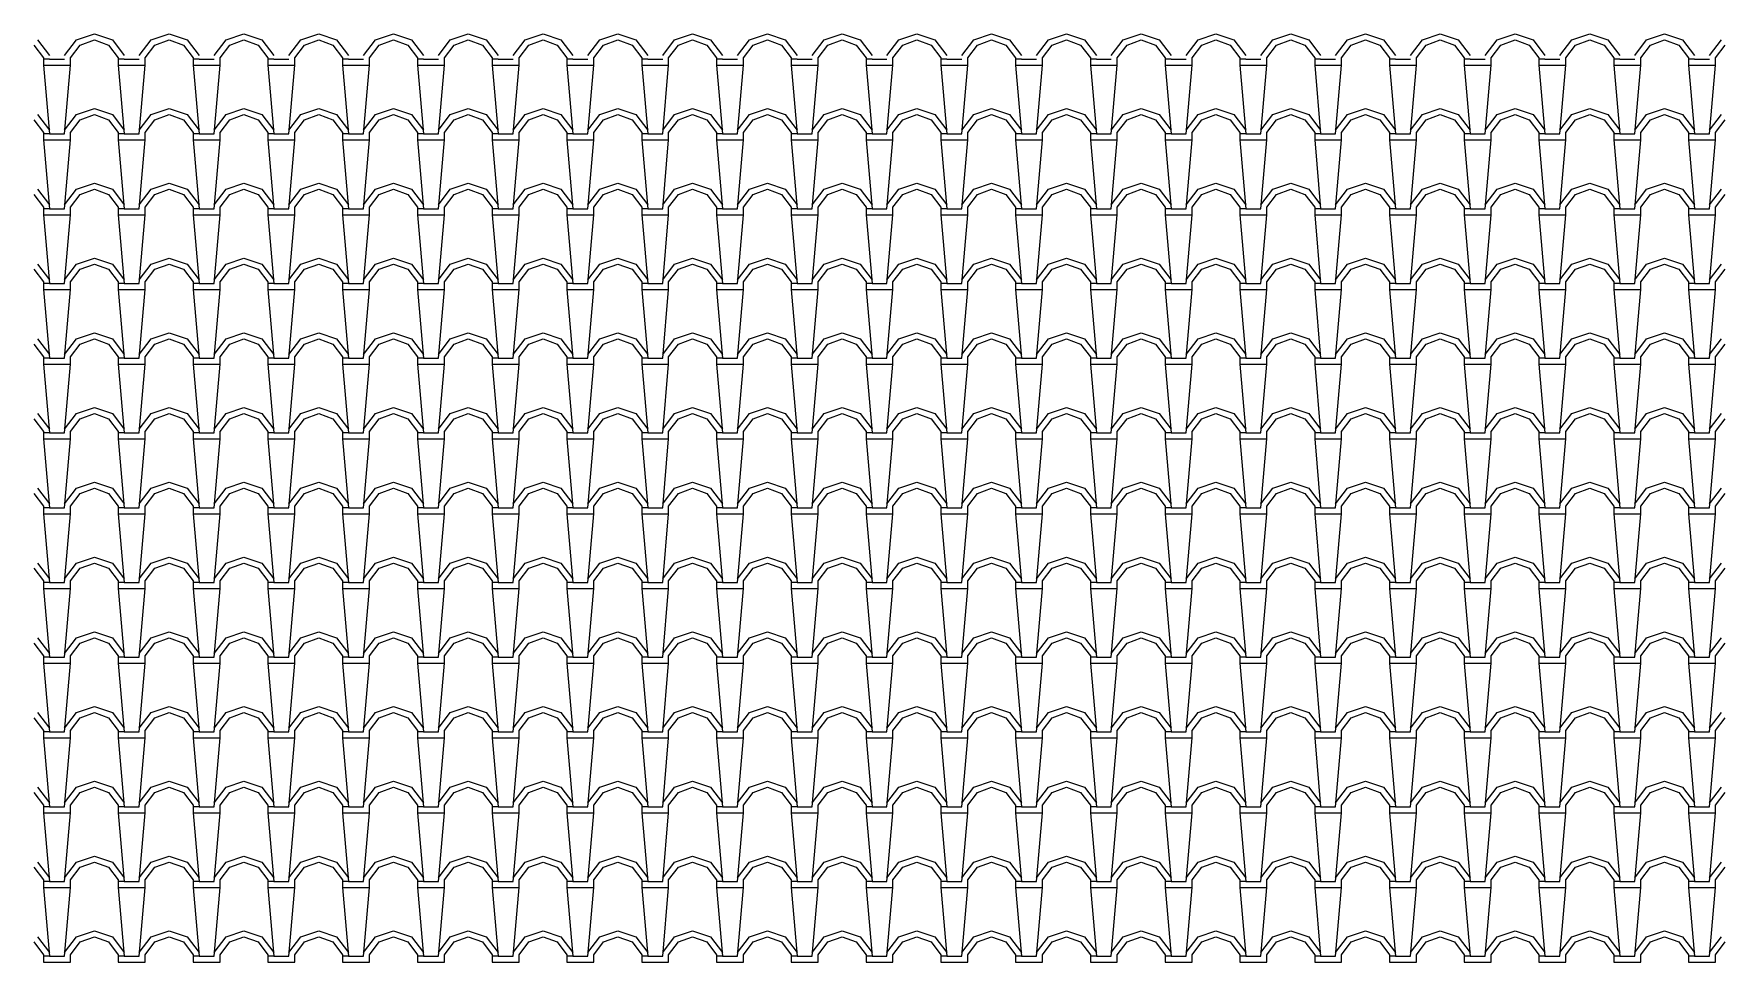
# Model space of a CAD drawing. Extents: x 143.46 to 149.12, y 337.31 to 340.42.
import ezdxf

# ---------------------------------------------------------------- set-up
doc = ezdxf.new("R2010")
doc.units = 0
doc.header["$LTSCALE"] = 0.03
doc.header["$MEASUREMENT"] = 0
doc.layers.add('TELHA', color=1, linetype='CONTINUOUS')

msp = doc.modelspace()

# ---------------------------------------------------------------- linework, layer by layer
at = {"layer": 'TELHA', "color": 1}
for p, q in [((143.4614, 340.3817), (143.4939, 340.3392)), ((143.4614, 340.3817), (143.4939, 340.3392)), ((143.4739, 340.3992), (143.5139, 340.3467)), ((143.4739, 340.3992), (143.5139, 340.3467)), ((143.5639, 340.3467), (143.6039, 340.3992)), ((143.5639, 340.3467), (143.6039, 340.3992)), ((143.5839, 340.3392), (143.6164, 340.3817)), ((143.5839, 340.3392), (143.6164, 340.3817)), ((143.6039, 340.3992), (143.6639, 340.4192)), ((143.6039, 340.3992), (143.6639, 340.4192)), ((143.6164, 340.3817), (143.6639, 340.3992)), ((143.6164, 340.3817), (143.6639, 340.3992)), ((143.6639, 340.4192), (143.7239, 340.3992)), ((143.6639, 340.4192), (143.7239, 340.3992)), ((143.6639, 340.3992), (143.7114, 340.3817)), ((143.6639, 340.3992), (143.7114, 340.3817)), ((143.7114, 340.3817), (143.7439, 340.3392)), ((143.7114, 340.3817), (143.7439, 340.3392)), ((143.7239, 340.3992), (143.7639, 340.3467)), ((143.7239, 340.3992), (143.7639, 340.3467)), ((143.8139, 340.3467), (143.8539, 340.3992)), ((143.8139, 340.3466), (143.8539, 340.3991)), ((143.8339, 340.3392), (143.8664, 340.3817)), ((143.8339, 340.3392), (143.8664, 340.3817)), ((143.8539, 340.3992), (143.9139, 340.4192)), ((143.8539, 340.3992), (143.9139, 340.4192)), ((143.8664, 340.3817), (143.9139, 340.3992)), ((143.8664, 340.3817), (143.9139, 340.3992)), ((143.9139, 340.4192), (143.9739, 340.3992)), ((143.9139, 340.4192), (143.9739, 340.3992)), ((143.9139, 340.4192), (143.9739, 340.3992)), ((143.9139, 340.4192), (143.9739, 340.3992)), ((143.9139, 340.3992), (143.9614, 340.3817)), ((143.9139, 340.3992), (143.9614, 340.3817)), ((143.9139, 340.3992), (143.9614, 340.3817)), ((143.9139, 340.3992), (143.9614, 340.3817)), ((143.9614, 340.3817), (143.9939, 340.3392)), ((143.9614, 340.3817), (143.9939, 340.3392)), ((143.9739, 340.3991), (144.0139, 340.3466)), ((143.9739, 340.3991), (144.0139, 340.3466)), ((144.0639, 340.3467), (144.1039, 340.3992)), ((144.0639, 340.3467), (144.1039, 340.3992)), ((144.0839, 340.3392), (144.1164, 340.3817)), ((144.0839, 340.3392), (144.1164, 340.3817)), ((144.1039, 340.3992), (144.1639, 340.4192)), ((144.1039, 340.3992), (144.1639, 340.4192)), ((144.1164, 340.3817), (144.1639, 340.3992)), ((144.1164, 340.3817), (144.1639, 340.3992)), ((144.1639, 340.4192), (144.2239, 340.3992)), ((144.1639, 340.4192), (144.2239, 340.3992)), ((144.1639, 340.3992), (144.2114, 340.3817)), ((144.1639, 340.3992), (144.2114, 340.3817)), ((144.2114, 340.3817), (144.2439, 340.3392)), ((144.2114, 340.3817), (144.2439, 340.3392)), ((144.2239, 340.3992), (144.2639, 340.3467)), ((144.2239, 340.3991), (144.2639, 340.3466)), ((144.3139, 340.3467), (144.3539, 340.3992)), ((144.3139, 340.3467), (144.3539, 340.3992)), ((144.3339, 340.3392), (144.3664, 340.3817)), ((144.3339, 340.3392), (144.3664, 340.3817)), ((144.3539, 340.3992), (144.4139, 340.4192)), ((144.3539, 340.3992), (144.4139, 340.4192)), ((144.3664, 340.3817), (144.4139, 340.3992)), ((144.3664, 340.3817), (144.4139, 340.3992)), ((144.4139, 340.4192), (144.4739, 340.3992)), ((144.4139, 340.4192), (144.4739, 340.3992)), ((144.4139, 340.3992), (144.4614, 340.3817)), ((144.4139, 340.3992), (144.4614, 340.3817)), ((144.4614, 340.3817), (144.4939, 340.3392)), ((144.4614, 340.3817), (144.4939, 340.3392)), ((144.4739, 340.3992), (144.5139, 340.3467)), ((144.4739, 340.3992), (144.5139, 340.3467)), ((144.5639, 340.3467), (144.6039, 340.3992)), ((144.5639, 340.3467), (144.6039, 340.3992)), ((144.5839, 340.3392), (144.6164, 340.3817)), ((144.5839, 340.3392), (144.6164, 340.3817)), ((144.6039, 340.3992), (144.6639, 340.4192)), ((144.6039, 340.3992), (144.6639, 340.4192)), ((144.6164, 340.3817), (144.6639, 340.3992)), ((144.6164, 340.3817), (144.6639, 340.3992)), ((144.6639, 340.4192), (144.7239, 340.3992)), ((144.6639, 340.4192), (144.7239, 340.3992)), ((144.6639, 340.3992), (144.7114, 340.3817)), ((144.6639, 340.3992), (144.7114, 340.3817)), ((144.7114, 340.3817), (144.7439, 340.3392)), ((144.7114, 340.3817), (144.7439, 340.3392)), ((144.7114, 340.3817), (144.7439, 340.3392)), ((144.7114, 340.3817), (144.7439, 340.3392)), ((144.7239, 340.3992), (144.7639, 340.3467)), ((144.7239, 340.3992), (144.7639, 340.3467)), ((144.7239, 340.3992), (144.7639, 340.3467)), ((144.7239, 340.3992), (144.7639, 340.3467)), ((144.8139, 340.3467), (144.8539, 340.3992)), ((144.8139, 340.3467), (144.8539, 340.3992)), ((144.8139, 340.3467), (144.8539, 340.3992)), ((144.8139, 340.3467), (144.8539, 340.3992)), ((144.8339, 340.3392), (144.8664, 340.3817)), ((144.8339, 340.3392), (144.8664, 340.3817)), ((144.8339, 340.3392), (144.8664, 340.3817)), ((144.8339, 340.3392), (144.8664, 340.3817)), ((144.8539, 340.3992), (144.9139, 340.4192)), ((144.8539, 340.3992), (144.9139, 340.4192)), ((144.8539, 340.3992), (144.9139, 340.4192)), ((144.8539, 340.3992), (144.9139, 340.4192)), ((144.8664, 340.3817), (144.9139, 340.3992)), ((144.8664, 340.3817), (144.9139, 340.3992)), ((144.8664, 340.3817), (144.9139, 340.3992)), ((144.8664, 340.3817), (144.9139, 340.3992)), ((144.9139, 340.4192), (144.9739, 340.3992)), ((144.9139, 340.4192), (144.9739, 340.3992)), ((144.9139, 340.4192), (144.9739, 340.3992)), ((144.9139, 340.3992), (144.9614, 340.3817)), ((144.9139, 340.3992), (144.9614, 340.3817)), ((144.9139, 340.3992), (144.9614, 340.3817)), ((144.9614, 340.3817), (144.9939, 340.3392)), ((144.9614, 340.3817), (144.9939, 340.3392)), ((144.9614, 340.3817), (144.9939, 340.3392)), ((144.9739, 340.3992), (145.0139, 340.3467)), ((144.9739, 340.3992), (145.0139, 340.3467)), ((144.9739, 340.3992), (145.0139, 340.3467)), ((145.0639, 340.3467), (145.1039, 340.3992)), ((145.0639, 340.3467), (145.1039, 340.3992)), ((145.0639, 340.3466), (145.1039, 340.3991)), ((145.0839, 340.3392), (145.1164, 340.3817)), ((145.0839, 340.3392), (145.1164, 340.3817)), ((145.0839, 340.3392), (145.1164, 340.3817)), ((145.1039, 340.3992), (145.1639, 340.4192)), ((145.1039, 340.3992), (145.1639, 340.4192)), ((145.1164, 340.3817), (145.1639, 340.3992)), ((145.1164, 340.3817), (145.1639, 340.3992)), ((145.1639, 340.4192), (145.2239, 340.3992)), ((145.1639, 340.4192), (145.2239, 340.3992)), ((145.1639, 340.4192), (145.2239, 340.3992)), ((145.1639, 340.4192), (145.2239, 340.3992)), ((145.1639, 340.3992), (145.2114, 340.3817)), ((145.1639, 340.3992), (145.2114, 340.3817)), ((145.1639, 340.3992), (145.2114, 340.3817)), ((145.1639, 340.3992), (145.2114, 340.3817)), ((145.2114, 340.3817), (145.2439, 340.3392)), ((145.2114, 340.3817), (145.2439, 340.3392)), ((145.2239, 340.3991), (145.2639, 340.3466)), ((145.2239, 340.3991), (145.2639, 340.3466)), ((145.3139, 340.3467), (145.3539, 340.3992)), ((145.3139, 340.3467), (145.3539, 340.3992)), ((145.3339, 340.3392), (145.3664, 340.3817)), ((145.3339, 340.3392), (145.3664, 340.3817)), ((145.3539, 340.3992), (145.4139, 340.4192)), ((145.3539, 340.3992), (145.4139, 340.4192)), ((145.3664, 340.3817), (145.4139, 340.3992)), ((145.3664, 340.3817), (145.4139, 340.3992)), ((145.4139, 340.4192), (145.4739, 340.3992)), ((145.4139, 340.4192), (145.4739, 340.3992)), ((145.4139, 340.3992), (145.4614, 340.3817)), ((145.4139, 340.3992), (145.4614, 340.3817)), ((145.4614, 340.3817), (145.4939, 340.3392)), ((145.4614, 340.3817), (145.4939, 340.3392)), ((145.4739, 340.3992), (145.5139, 340.3467)), ((145.4739, 340.3991), (145.5139, 340.3466)), ((145.5639, 340.3467), (145.6039, 340.3992)), ((145.5639, 340.3467), (145.6039, 340.3992)), ((145.5839, 340.3392), (145.6164, 340.3817)), ((145.5839, 340.3392), (145.6164, 340.3817)), ((145.6039, 340.3992), (145.6639, 340.4192)), ((145.6039, 340.3992), (145.6639, 340.4192)), ((145.6164, 340.3817), (145.6639, 340.3992)), ((145.6164, 340.3817), (145.6639, 340.3992)), ((145.6639, 340.4192), (145.7239, 340.3992)), ((145.6639, 340.4192), (145.7239, 340.3992)), ((145.6639, 340.3992), (145.7114, 340.3817)), ((145.6639, 340.3992), (145.7114, 340.3817)), ((145.7114, 340.3817), (145.7439, 340.3392)), ((145.7114, 340.3817), (145.7439, 340.3392)), ((145.7239, 340.3992), (145.7639, 340.3467)), ((145.7239, 340.3992), (145.7639, 340.3467)), ((145.8139, 340.3467), (145.8539, 340.3992)), ((145.8139, 340.3467), (145.8539, 340.3992)), ((145.8339, 340.3392), (145.8664, 340.3817)), ((145.8339, 340.3392), (145.8664, 340.3817)), ((145.8539, 340.3992), (145.9139, 340.4192)), ((145.8539, 340.3992), (145.9139, 340.4192)), ((145.8664, 340.3817), (145.9139, 340.3992)), ((145.8664, 340.3817), (145.9139, 340.3992)), ((145.9139, 340.4192), (145.9739, 340.3992)), ((145.9139, 340.4192), (145.9739, 340.3992)), ((145.9139, 340.3992), (145.9614, 340.3817)), ((145.9139, 340.3992), (145.9614, 340.3817)), ((145.9614, 340.3817), (145.9939, 340.3392)), ((145.9614, 340.3817), (145.9939, 340.3392)), ((145.9739, 340.3992), (146.0139, 340.3467)), ((145.9739, 340.3992), (146.0139, 340.3467)), ((146.0639, 340.3467), (146.1039, 340.3992)), ((146.0639, 340.3467), (146.1039, 340.3992)), ((146.0839, 340.3392), (146.1164, 340.3817)), ((146.0839, 340.3392), (146.1164, 340.3817)), ((146.1039, 340.3992), (146.1639, 340.4192)), ((146.1039, 340.3992), (146.1639, 340.4192)), ((146.1164, 340.3817), (146.1639, 340.3992)), ((146.1164, 340.3817), (146.1639, 340.3992)), ((146.1639, 340.4192), (146.2239, 340.3992)), ((146.1639, 340.3992), (146.2114, 340.3817)), ((146.2114, 340.3817), (146.2439, 340.3392)), ((146.2114, 340.3817), (146.2439, 340.3392)), ((146.2114, 340.3817), (146.2439, 340.3392)), ((146.2239, 340.3992), (146.2639, 340.3467)), ((146.2239, 340.3992), (146.2639, 340.3467)), ((146.2239, 340.3992), (146.2639, 340.3467)), ((146.3139, 340.3467), (146.3539, 340.3992)), ((146.3139, 340.3467), (146.3539, 340.3992)), ((146.3139, 340.3467), (146.3539, 340.3992)), ((146.3339, 340.3392), (146.3664, 340.3817)), ((146.3339, 340.3392), (146.3664, 340.3817)), ((146.3339, 340.3392), (146.3664, 340.3817)), ((146.3539, 340.3992), (146.4139, 340.4192)), ((146.3539, 340.3992), (146.4139, 340.4192)), ((146.3664, 340.3817), (146.4139, 340.3992)), ((146.3664, 340.3817), (146.4139, 340.3992)), ((146.4139, 340.4192), (146.4739, 340.3992)), ((146.4139, 340.4192), (146.4739, 340.3992)), ((146.4139, 340.3992), (146.4614, 340.3817)), ((146.4139, 340.3992), (146.4614, 340.3817)), ((146.4614, 340.3817), (146.4939, 340.3392)), ((146.4614, 340.3817), (146.4939, 340.3392)), ((146.4739, 340.3992), (146.5139, 340.3467)), ((146.4739, 340.3992), (146.5139, 340.3467)), ((146.5639, 340.3467), (146.6039, 340.3992)), ((146.5639, 340.3466), (146.6039, 340.3991)), ((146.5839, 340.3392), (146.6164, 340.3817)), ((146.5839, 340.3392), (146.6164, 340.3817)), ((146.6039, 340.3992), (146.6639, 340.4192)), ((146.6039, 340.3992), (146.6639, 340.4192)), ((146.6164, 340.3817), (146.6639, 340.3992)), ((146.6164, 340.3817), (146.6639, 340.3992)), ((146.6639, 340.4192), (146.7239, 340.3992)), ((146.6639, 340.4192), (146.7239, 340.3992)), ((146.6639, 340.4192), (146.7239, 340.3992)), ((146.6639, 340.4192), (146.7239, 340.3992)), ((146.6639, 340.3992), (146.7114, 340.3817)), ((146.6639, 340.3992), (146.7114, 340.3817)), ((146.6639, 340.3992), (146.7114, 340.3817)), ((146.6639, 340.3992), (146.7114, 340.3817)), ((146.7114, 340.3817), (146.7439, 340.3392)), ((146.7114, 340.3817), (146.7439, 340.3392)), ((146.7239, 340.3991), (146.7639, 340.3466)), ((146.7239, 340.3991), (146.7639, 340.3466)), ((146.8139, 340.3467), (146.8539, 340.3992)), ((146.8139, 340.3467), (146.8539, 340.3992)), ((146.8339, 340.3392), (146.8664, 340.3817)), ((146.8339, 340.3392), (146.8664, 340.3817)), ((146.8539, 340.3992), (146.9139, 340.4192)), ((146.8539, 340.3992), (146.9139, 340.4192)), ((146.8664, 340.3817), (146.9139, 340.3992)), ((146.8664, 340.3817), (146.9139, 340.3992)), ((146.9139, 340.4192), (146.9739, 340.3992)), ((146.9139, 340.4192), (146.9739, 340.3992)), ((146.9139, 340.3992), (146.9614, 340.3817)), ((146.9139, 340.3992), (146.9614, 340.3817)), ((146.9614, 340.3817), (146.9939, 340.3392)), ((146.9614, 340.3817), (146.9939, 340.3392)), ((146.9739, 340.3992), (147.0139, 340.3467)), ((146.9739, 340.3991), (147.0139, 340.3466)), ((147.0639, 340.3467), (147.1039, 340.3992)), ((147.0639, 340.3467), (147.1039, 340.3992)), ((147.0839, 340.3392), (147.1164, 340.3817)), ((147.0839, 340.3392), (147.1164, 340.3817)), ((147.1039, 340.3992), (147.1639, 340.4192)), ((147.1039, 340.3992), (147.1639, 340.4192)), ((147.1164, 340.3817), (147.1639, 340.3992)), ((147.1164, 340.3817), (147.1639, 340.3992)), ((147.1639, 340.4192), (147.2239, 340.3992)), ((147.1639, 340.4192), (147.2239, 340.3992)), ((147.1639, 340.3992), (147.2114, 340.3817)), ((147.1639, 340.3992), (147.2114, 340.3817)), ((147.2114, 340.3817), (147.2439, 340.3392)), ((147.2114, 340.3817), (147.2439, 340.3392)), ((147.2239, 340.3992), (147.2639, 340.3467)), ((147.2239, 340.3992), (147.2639, 340.3467)), ((147.3139, 340.3467), (147.3539, 340.3992)), ((147.3139, 340.3467), (147.3539, 340.3992)), ((147.3339, 340.3392), (147.3664, 340.3817)), ((147.3339, 340.3392), (147.3664, 340.3817)), ((147.3539, 340.3992), (147.4139, 340.4192)), ((147.3539, 340.3992), (147.4139, 340.4192)), ((147.3664, 340.3817), (147.4139, 340.3992)), ((147.3664, 340.3817), (147.4139, 340.3992)), ((147.4139, 340.4192), (147.4739, 340.3992)), ((147.4139, 340.4192), (147.4739, 340.3992)), ((147.4139, 340.3992), (147.4614, 340.3817)), ((147.4139, 340.3992), (147.4614, 340.3817)), ((147.4614, 340.3817), (147.4939, 340.3392)), ((147.4614, 340.3817), (147.4939, 340.3392)), ((147.4614, 340.3817), (147.4939, 340.3392)), ((147.4614, 340.3817), (147.4939, 340.3392)), ((147.4739, 340.3992), (147.5139, 340.3467)), ((147.4739, 340.3992), (147.5139, 340.3467)), ((147.4739, 340.3992), (147.5139, 340.3467)), ((147.4739, 340.3992), (147.5139, 340.3467)), ((147.5639, 340.3467), (147.6039, 340.3992)), ((147.5639, 340.3467), (147.6039, 340.3992)), ((147.5639, 340.3467), (147.6039, 340.3992)), ((147.5639, 340.3467), (147.6039, 340.3992)), ((147.5839, 340.3392), (147.6164, 340.3817)), ((147.5839, 340.3392), (147.6164, 340.3817)), ((147.5839, 340.3392), (147.6164, 340.3817)), ((147.5839, 340.3392), (147.6164, 340.3817)), ((147.6039, 340.3992), (147.6639, 340.4192)), ((147.6039, 340.3992), (147.6639, 340.4192)), ((147.6039, 340.3992), (147.6639, 340.4192)), ((147.6039, 340.3992), (147.6639, 340.4192)), ((147.6164, 340.3817), (147.6639, 340.3992)), ((147.6164, 340.3817), (147.6639, 340.3992)), ((147.6164, 340.3817), (147.6639, 340.3992)), ((147.6164, 340.3817), (147.6639, 340.3992)), ((147.6639, 340.4192), (147.7239, 340.3992)), ((147.6639, 340.4192), (147.7239, 340.3992)), ((147.6639, 340.4192), (147.7239, 340.3992)), ((147.6639, 340.3992), (147.7114, 340.3817)), ((147.6639, 340.3992), (147.7114, 340.3817)), ((147.6639, 340.3992), (147.7114, 340.3817)), ((147.7114, 340.3817), (147.7439, 340.3392)), ((147.7114, 340.3817), (147.7439, 340.3392)), ((147.7114, 340.3817), (147.7439, 340.3392)), ((147.7239, 340.3992), (147.7639, 340.3467)), ((147.7239, 340.3992), (147.7639, 340.3467)), ((147.7239, 340.3992), (147.7639, 340.3467)), ((147.8139, 340.3467), (147.8539, 340.3992)), ((147.8139, 340.3467), (147.8539, 340.3992)), ((147.8139, 340.3466), (147.8539, 340.3991)), ((147.8339, 340.3392), (147.8664, 340.3817)), ((147.8339, 340.3392), (147.8664, 340.3817)), ((147.8339, 340.3392), (147.8664, 340.3817)), ((147.8539, 340.3992), (147.9139, 340.4192)), ((147.8539, 340.3992), (147.9139, 340.4192)), ((147.8664, 340.3817), (147.9139, 340.3992)), ((147.8664, 340.3817), (147.9139, 340.3992)), ((147.9139, 340.4192), (147.9739, 340.3992)), ((147.9139, 340.4192), (147.9739, 340.3992)), ((147.9139, 340.4192), (147.9739, 340.3992)), ((147.9139, 340.4192), (147.9739, 340.3992)), ((147.9139, 340.3992), (147.9614, 340.3817)), ((147.9139, 340.3992), (147.9614, 340.3817)), ((147.9139, 340.3992), (147.9614, 340.3817)), ((147.9139, 340.3992), (147.9614, 340.3817)), ((147.9614, 340.3817), (147.9939, 340.3392)), ((147.9614, 340.3817), (147.9939, 340.3392)), ((147.9739, 340.3991), (148.0139, 340.3466)), ((147.9739, 340.3991), (148.0139, 340.3466)), ((148.0639, 340.3467), (148.1039, 340.3992)), ((148.0639, 340.3467), (148.1039, 340.3992)), ((148.0839, 340.3392), (148.1164, 340.3817)), ((148.0839, 340.3392), (148.1164, 340.3817)), ((148.1039, 340.3992), (148.1639, 340.4192)), ((148.1039, 340.3992), (148.1639, 340.4192)), ((148.1164, 340.3817), (148.1639, 340.3992)), ((148.1164, 340.3817), (148.1639, 340.3992)), ((148.1639, 340.4192), (148.2239, 340.3992)), ((148.1639, 340.4192), (148.2239, 340.3992)), ((148.1639, 340.3992), (148.2114, 340.3817)), ((148.1639, 340.3992), (148.2114, 340.3817)), ((148.2114, 340.3817), (148.2439, 340.3392)), ((148.2114, 340.3817), (148.2439, 340.3392)), ((148.2239, 340.3992), (148.2639, 340.3467)), ((148.2239, 340.3991), (148.2639, 340.3466)), ((148.3139, 340.3467), (148.3539, 340.3992)), ((148.3139, 340.3467), (148.3539, 340.3992)), ((148.3339, 340.3392), (148.3664, 340.3817)), ((148.3339, 340.3392), (148.3664, 340.3817)), ((148.3539, 340.3992), (148.4139, 340.4192)), ((148.3539, 340.3992), (148.4139, 340.4192)), ((148.3664, 340.3817), (148.4139, 340.3992)), ((148.3664, 340.3817), (148.4139, 340.3992)), ((148.4139, 340.4192), (148.4739, 340.3992)), ((148.4139, 340.4192), (148.4739, 340.3992)), ((148.4139, 340.3992), (148.4614, 340.3817)), ((148.4139, 340.3992), (148.4614, 340.3817)), ((148.4614, 340.3817), (148.4939, 340.3392)), ((148.4614, 340.3817), (148.4939, 340.3392)), ((148.4739, 340.3992), (148.5139, 340.3467)), ((148.4739, 340.3992), (148.5139, 340.3467)), ((148.5639, 340.3467), (148.6039, 340.3992)), ((148.5639, 340.3467), (148.6039, 340.3992)), ((148.5839, 340.3392), (148.6164, 340.3817)), ((148.5839, 340.3392), (148.6164, 340.3817)), ((148.6039, 340.3992), (148.6639, 340.4192)), ((148.6039, 340.3992), (148.6639, 340.4192)), ((148.6164, 340.3817), (148.6639, 340.3992)), ((148.6164, 340.3817), (148.6639, 340.3992)), ((148.6639, 340.4192), (148.7239, 340.3992)), ((148.6639, 340.4192), (148.7239, 340.3992)), ((148.6639, 340.3992), (148.7114, 340.3817)), ((148.6639, 340.3992), (148.7114, 340.3817)), ((148.7114, 340.3817), (148.7439, 340.3392)), ((148.7114, 340.3817), (148.7439, 340.3392)), ((148.7239, 340.3992), (148.7639, 340.3467)), ((148.7239, 340.3992), (148.7639, 340.3467)), ((148.8139, 340.3467), (148.8539, 340.3992)), ((148.8139, 340.3467), (148.8539, 340.3992)), ((148.8339, 340.3392), (148.8664, 340.3817)), ((148.8339, 340.3392), (148.8664, 340.3817)), ((148.8539, 340.3992), (148.9139, 340.4192)), ((148.8539, 340.3992), (148.9139, 340.4192)), ((148.8664, 340.3817), (148.9139, 340.3992)), ((148.8664, 340.3817), (148.9139, 340.3992)), ((148.9139, 340.4192), (148.9739, 340.3992)), ((148.9139, 340.3992), (148.9614, 340.3817)), ((148.9614, 340.3817), (148.9939, 340.3392)), ((148.9739, 340.3992), (149.0139, 340.3467)), ((149.0639, 340.3467), (149.1039, 340.3992)), ((149.0839, 340.3392), (149.1164, 340.3817)), ((143.4939, 340.3392), (143.4939, 340.3142)), ((143.4939, 340.3392), (143.4939, 340.3142)), ((143.5139, 340.3342), (143.4939, 340.3342)), ((143.5139, 340.3342), (143.4939, 340.3342)), ((143.5139, 340.3342), (143.5639, 340.3342)), ((143.5139, 340.3342), (143.5639, 340.3342)), ((143.5839, 340.3142), (143.5839, 340.3392)), ((143.5839, 340.3142), (143.5839, 340.3392)), ((143.7439, 340.3392), (143.7439, 340.3142)), ((143.7439, 340.3392), (143.7439, 340.3142)), ((143.7639, 340.3342), (143.7439, 340.3342)), ((143.7639, 340.3342), (143.7439, 340.3342)), ((143.7639, 340.3342), (143.8139, 340.3342)), ((143.7639, 340.3342), (143.8139, 340.3342)), ((143.8339, 340.3142), (143.8339, 340.3392)), ((143.8339, 340.3142), (143.8339, 340.3392)), ((143.9939, 340.3392), (143.9939, 340.3142)), ((143.9939, 340.3392), (143.9939, 340.3142)), ((144.0139, 340.3342), (143.9939, 340.3342)), ((144.0139, 340.3342), (143.9939, 340.3342)), ((144.0139, 340.3342), (144.0639, 340.3342)), ((144.0139, 340.3342), (144.0639, 340.3342)), ((144.0839, 340.3142), (144.0839, 340.3392)), ((144.0839, 340.3142), (144.0839, 340.3392)), ((144.2439, 340.3392), (144.2439, 340.3142)), ((144.2439, 340.3392), (144.2439, 340.3142)), ((144.2639, 340.3342), (144.2439, 340.3342)), ((144.2639, 340.3342), (144.2439, 340.3342)), ((144.2639, 340.3342), (144.3139, 340.3342)), ((144.2639, 340.3342), (144.3139, 340.3342)), ((144.3339, 340.3142), (144.3339, 340.3392)), ((144.3339, 340.3142), (144.3339, 340.3392)), ((144.4939, 340.3392), (144.4939, 340.3142)), ((144.4939, 340.3392), (144.4939, 340.3142)), ((144.5139, 340.3342), (144.4939, 340.3342)), ((144.5139, 340.3342), (144.4939, 340.3342)), ((144.5139, 340.3342), (144.5639, 340.3342)), ((144.5139, 340.3342), (144.5639, 340.3342)), ((144.5839, 340.3142), (144.5839, 340.3392)), ((144.5839, 340.3142), (144.5839, 340.3392)), ((144.7439, 340.3392), (144.7439, 340.3142)), ((144.7439, 340.3392), (144.7439, 340.3142)), ((144.7439, 340.3392), (144.7439, 340.3142)), ((144.7439, 340.3392), (144.7439, 340.3142)), ((144.7639, 340.3342), (144.7439, 340.3342)), ((144.7639, 340.3342), (144.7439, 340.3342)), ((144.7639, 340.3342), (144.7439, 340.3342)), ((144.7639, 340.3342), (144.7439, 340.3342)), ((144.7639, 340.3342), (144.8139, 340.3342)), ((144.7639, 340.3342), (144.8139, 340.3342)), ((144.7639, 340.3342), (144.8139, 340.3342)), ((144.7639, 340.3342), (144.8139, 340.3342)), ((144.8339, 340.3142), (144.8339, 340.3392)), ((144.8339, 340.3142), (144.8339, 340.3392)), ((144.8339, 340.3142), (144.8339, 340.3392)), ((144.8339, 340.3142), (144.8339, 340.3392)), ((144.9939, 340.3392), (144.9939, 340.3142)), ((144.9939, 340.3392), (144.9939, 340.3142)), ((144.9939, 340.3392), (144.9939, 340.3142)), ((145.0139, 340.3342), (144.9939, 340.3342)), ((145.0139, 340.3342), (144.9939, 340.3342)), ((145.0139, 340.3342), (144.9939, 340.3342)), ((145.0139, 340.3342), (145.0639, 340.3342)), ((145.0139, 340.3342), (145.0639, 340.3342)), ((145.0139, 340.3342), (145.0639, 340.3342)), ((145.0839, 340.3142), (145.0839, 340.3392)), ((145.0839, 340.3142), (145.0839, 340.3392)), ((145.0839, 340.3142), (145.0839, 340.3392)), ((145.2439, 340.3392), (145.2439, 340.3142)), ((145.2439, 340.3392), (145.2439, 340.3142)), ((145.2639, 340.3342), (145.2439, 340.3342)), ((145.2639, 340.3342), (145.2439, 340.3342)), ((145.2639, 340.3342), (145.3139, 340.3342)), ((145.2639, 340.3342), (145.3139, 340.3342)), ((145.3339, 340.3142), (145.3339, 340.3392)), ((145.3339, 340.3142), (145.3339, 340.3392)), ((145.4939, 340.3392), (145.4939, 340.3142)), ((145.4939, 340.3392), (145.4939, 340.3142)), ((145.5139, 340.3342), (145.4939, 340.3342)), ((145.5139, 340.3342), (145.4939, 340.3342)), ((145.5139, 340.3342), (145.5639, 340.3342)), ((145.5139, 340.3342), (145.5639, 340.3342)), ((145.5839, 340.3142), (145.5839, 340.3392)), ((145.5839, 340.3142), (145.5839, 340.3392)), ((145.7439, 340.3392), (145.7439, 340.3142)), ((145.7439, 340.3392), (145.7439, 340.3142)), ((145.7639, 340.3342), (145.7439, 340.3342)), ((145.7639, 340.3342), (145.7439, 340.3342)), ((145.7639, 340.3342), (145.8139, 340.3342)), ((145.7639, 340.3342), (145.8139, 340.3342)), ((145.8339, 340.3142), (145.8339, 340.3392)), ((145.8339, 340.3142), (145.8339, 340.3392)), ((145.9939, 340.3392), (145.9939, 340.3142)), ((145.9939, 340.3392), (145.9939, 340.3142)), ((146.0139, 340.3342), (145.9939, 340.3342)), ((146.0139, 340.3342), (145.9939, 340.3342)), ((146.0139, 340.3342), (146.0639, 340.3342)), ((146.0139, 340.3342), (146.0639, 340.3342)), ((146.0839, 340.3142), (146.0839, 340.3392)), ((146.0839, 340.3142), (146.0839, 340.3392)), ((146.2439, 340.3392), (146.2439, 340.3142)), ((146.2439, 340.3392), (146.2439, 340.3142)), ((146.2439, 340.3392), (146.2439, 340.3142)), ((146.2639, 340.3342), (146.2439, 340.3342)), ((146.2639, 340.3342), (146.2439, 340.3342)), ((146.2639, 340.3342), (146.2439, 340.3342)), ((146.2639, 340.3342), (146.3139, 340.3342)), ((146.2639, 340.3342), (146.3139, 340.3342)), ((146.2639, 340.3342), (146.3139, 340.3342)), ((146.3339, 340.3142), (146.3339, 340.3392)), ((146.3339, 340.3142), (146.3339, 340.3392)), ((146.3339, 340.3142), (146.3339, 340.3392)), ((146.4939, 340.3392), (146.4939, 340.3142)), ((146.4939, 340.3392), (146.4939, 340.3142)), ((146.5139, 340.3342), (146.4939, 340.3342)), ((146.5139, 340.3342), (146.4939, 340.3342)), ((146.5139, 340.3342), (146.5639, 340.3342)), ((146.5139, 340.3342), (146.5639, 340.3342)), ((146.5839, 340.3142), (146.5839, 340.3392)), ((146.5839, 340.3142), (146.5839, 340.3392)), ((146.7439, 340.3392), (146.7439, 340.3142)), ((146.7439, 340.3392), (146.7439, 340.3142)), ((146.7639, 340.3342), (146.7439, 340.3342)), ((146.7639, 340.3342), (146.7439, 340.3342)), ((146.7639, 340.3342), (146.8139, 340.3342)), ((146.7639, 340.3342), (146.8139, 340.3342)), ((146.8339, 340.3142), (146.8339, 340.3392)), ((146.8339, 340.3142), (146.8339, 340.3392)), ((146.9939, 340.3392), (146.9939, 340.3142)), ((146.9939, 340.3392), (146.9939, 340.3142)), ((147.0139, 340.3342), (146.9939, 340.3342)), ((147.0139, 340.3342), (146.9939, 340.3342)), ((147.0139, 340.3342), (147.0639, 340.3342)), ((147.0139, 340.3342), (147.0639, 340.3342)), ((147.0839, 340.3142), (147.0839, 340.3392)), ((147.0839, 340.3142), (147.0839, 340.3392)), ((147.2439, 340.3392), (147.2439, 340.3142)), ((147.2439, 340.3392), (147.2439, 340.3142)), ((147.2639, 340.3342), (147.2439, 340.3342)), ((147.2639, 340.3342), (147.2439, 340.3342)), ((147.2639, 340.3342), (147.3139, 340.3342)), ((147.2639, 340.3342), (147.3139, 340.3342)), ((147.3339, 340.3142), (147.3339, 340.3392)), ((147.3339, 340.3142), (147.3339, 340.3392)), ((147.4939, 340.3392), (147.4939, 340.3142)), ((147.4939, 340.3392), (147.4939, 340.3142)), ((147.4939, 340.3392), (147.4939, 340.3142)), ((147.4939, 340.3392), (147.4939, 340.3142)), ((147.5139, 340.3342), (147.4939, 340.3342)), ((147.5139, 340.3342), (147.4939, 340.3342)), ((147.5139, 340.3342), (147.4939, 340.3342)), ((147.5139, 340.3342), (147.4939, 340.3342)), ((147.5139, 340.3342), (147.5639, 340.3342)), ((147.5139, 340.3342), (147.5639, 340.3342)), ((147.5139, 340.3342), (147.5639, 340.3342)), ((147.5139, 340.3342), (147.5639, 340.3342)), ((147.5839, 340.3142), (147.5839, 340.3392)), ((147.5839, 340.3142), (147.5839, 340.3392)), ((147.5839, 340.3142), (147.5839, 340.3392)), ((147.5839, 340.3142), (147.5839, 340.3392)), ((147.7439, 340.3392), (147.7439, 340.3142)), ((147.7439, 340.3392), (147.7439, 340.3142)), ((147.7439, 340.3392), (147.7439, 340.3142)), ((147.7639, 340.3342), (147.7439, 340.3342)), ((147.7639, 340.3342), (147.7439, 340.3342)), ((147.7639, 340.3342), (147.7439, 340.3342)), ((147.7639, 340.3342), (147.8139, 340.3342)), ((147.7639, 340.3342), (147.8139, 340.3342)), ((147.7639, 340.3342), (147.8139, 340.3342)), ((147.8339, 340.3142), (147.8339, 340.3392)), ((147.8339, 340.3142), (147.8339, 340.3392)), ((147.8339, 340.3142), (147.8339, 340.3392)), ((147.9939, 340.3392), (147.9939, 340.3142)), ((147.9939, 340.3392), (147.9939, 340.3142)), ((148.0139, 340.3342), (147.9939, 340.3342)), ((148.0139, 340.3342), (147.9939, 340.3342)), ((148.0139, 340.3342), (148.0639, 340.3342)), ((148.0139, 340.3342), (148.0639, 340.3342)), ((148.0839, 340.3142), (148.0839, 340.3392)), ((148.0839, 340.3142), (148.0839, 340.3392)), ((148.2439, 340.3392), (148.2439, 340.3142)), ((148.2439, 340.3392), (148.2439, 340.3142)), ((148.2639, 340.3342), (148.2439, 340.3342)), ((148.2639, 340.3342), (148.2439, 340.3342)), ((148.2639, 340.3342), (148.3139, 340.3342)), ((148.2639, 340.3342), (148.3139, 340.3342)), ((148.3339, 340.3142), (148.3339, 340.3392)), ((148.3339, 340.3142), (148.3339, 340.3392)), ((148.4939, 340.3392), (148.4939, 340.3142)), ((148.4939, 340.3392), (148.4939, 340.3142)), ((148.5139, 340.3342), (148.4939, 340.3342)), ((148.5139, 340.3342), (148.4939, 340.3342)), ((148.5139, 340.3342), (148.5639, 340.3342)), ((148.5139, 340.3342), (148.5639, 340.3342)), ((148.5839, 340.3142), (148.5839, 340.3392)), ((148.5839, 340.3142), (148.5839, 340.3392)), ((148.7439, 340.3392), (148.7439, 340.3142)), ((148.7439, 340.3392), (148.7439, 340.3142)), ((148.7639, 340.3342), (148.7439, 340.3342)), ((148.7639, 340.3342), (148.7439, 340.3342)), ((148.7639, 340.3342), (148.8139, 340.3342)), ((148.7639, 340.3342), (148.8139, 340.3342)), ((148.8339, 340.3142), (148.8339, 340.3392)), ((148.8339, 340.3142), (148.8339, 340.3392)), ((148.9939, 340.3392), (148.9939, 340.3142)), ((149.0139, 340.3342), (148.9939, 340.3342)), ((149.0139, 340.3342), (149.0639, 340.3342)), ((149.0839, 340.3142), (149.0839, 340.3392)), ((143.4939, 340.3142), (143.5139, 340.0842)), ((143.4939, 340.3142), (143.5139, 340.0842)), ((143.4939, 340.3142), (143.5139, 340.3142)), ((143.4939, 340.3142), (143.5139, 340.3142)), ((143.5139, 340.3142), (143.5839, 340.3142)), ((143.5139, 340.3142), (143.5839, 340.3142)), ((143.5639, 340.0842), (143.5839, 340.3142)), ((143.5639, 340.0842), (143.5839, 340.3142)), ((143.7439, 340.3142), (143.7639, 340.0842)), ((143.7439, 340.3142), (143.7639, 340.0842)), ((143.7439, 340.3142), (143.7639, 340.3142)), ((143.7439, 340.3142), (143.7639, 340.3142)), ((143.7639, 340.3142), (143.8339, 340.3142)), ((143.7639, 340.3142), (143.8339, 340.3142)), ((143.8139, 340.0842), (143.8339, 340.3142)), ((143.8139, 340.0842), (143.8339, 340.3142)), ((143.9939, 340.3142), (144.0139, 340.0842)), ((143.9939, 340.3142), (144.0139, 340.0842)), ((143.9939, 340.3142), (144.0139, 340.3142)), ((143.9939, 340.3142), (144.0139, 340.3142)), ((144.0139, 340.3142), (144.0839, 340.3142)), ((144.0139, 340.3142), (144.0839, 340.3142)), ((144.0639, 340.0842), (144.0839, 340.3142)), ((144.0639, 340.0842), (144.0839, 340.3142)), ((144.2439, 340.3142), (144.2639, 340.0842)), ((144.2439, 340.3142), (144.2639, 340.0842)), ((144.2439, 340.3142), (144.2639, 340.3142)), ((144.2439, 340.3142), (144.2639, 340.3142)), ((144.2639, 340.3142), (144.3339, 340.3142)), ((144.2639, 340.3142), (144.3339, 340.3142)), ((144.3139, 340.0842), (144.3339, 340.3142)), ((144.3139, 340.0842), (144.3339, 340.3142)), ((144.4939, 340.3142), (144.5139, 340.0842)), ((144.4939, 340.3142), (144.5139, 340.0842)), ((144.4939, 340.3142), (144.5139, 340.3142)), ((144.4939, 340.3142), (144.5139, 340.3142)), ((144.5139, 340.3142), (144.5839, 340.3142)), ((144.5139, 340.3142), (144.5839, 340.3142)), ((144.5639, 340.0842), (144.5839, 340.3142)), ((144.5639, 340.0842), (144.5839, 340.3142)), ((144.7439, 340.3142), (144.7639, 340.3142)), ((144.7439, 340.3142), (144.7639, 340.3142)), ((144.7439, 340.3142), (144.7639, 340.0842)), ((144.7439, 340.3142), (144.7639, 340.0842)), ((144.7439, 340.3142), (144.7639, 340.0842)), ((144.7439, 340.3142), (144.7639, 340.0842)), ((144.7439, 340.3142), (144.7639, 340.3142)), ((144.7439, 340.3142), (144.7639, 340.3142)), ((144.7639, 340.3142), (144.8339, 340.3142)), ((144.7639, 340.3142), (144.8339, 340.3142)), ((144.7639, 340.3142), (144.8339, 340.3142)), ((144.7639, 340.3142), (144.8339, 340.3142)), ((144.8139, 340.0842), (144.8339, 340.3142)), ((144.8139, 340.0842), (144.8339, 340.3142)), ((144.8139, 340.0842), (144.8339, 340.3142)), ((144.8139, 340.0842), (144.8339, 340.3142)), ((144.9939, 340.3142), (145.0139, 340.3142)), ((144.9939, 340.3142), (145.0139, 340.3142)), ((144.9939, 340.3142), (145.0139, 340.0842)), ((144.9939, 340.3142), (145.0139, 340.0842)), ((144.9939, 340.3142), (145.0139, 340.0842)), ((144.9939, 340.3142), (145.0139, 340.0842)), ((144.9939, 340.3142), (145.0139, 340.3142)), ((145.0139, 340.3142), (145.0839, 340.3142)), ((145.0139, 340.3142), (145.0839, 340.3142)), ((145.0139, 340.3142), (145.0839, 340.3142)), ((145.0639, 340.0842), (145.0839, 340.3142)), ((145.0639, 340.0842), (145.0839, 340.3142)), ((145.0639, 340.0842), (145.0839, 340.3142)), ((145.0639, 340.0842), (145.0839, 340.3142)), ((145.2439, 340.3142), (145.2639, 340.3142)), ((145.2439, 340.3142), (145.2639, 340.3142)), ((145.2439, 340.3142), (145.2639, 340.0842)), ((145.2439, 340.3142), (145.2639, 340.0842)), ((145.2639, 340.3142), (145.3339, 340.3142)), ((145.2639, 340.3142), (145.3339, 340.3142)), ((145.3139, 340.0842), (145.3339, 340.3142)), ((145.3139, 340.0842), (145.3339, 340.3142)), ((145.4939, 340.3142), (145.5139, 340.3142)), ((145.4939, 340.3142), (145.5139, 340.3142)), ((145.4939, 340.3142), (145.5139, 340.0842)), ((145.4939, 340.3142), (145.5139, 340.0842)), ((145.5139, 340.3142), (145.5839, 340.3142)), ((145.5139, 340.3142), (145.5839, 340.3142)), ((145.5639, 340.0842), (145.5839, 340.3142)), ((145.5639, 340.0842), (145.5839, 340.3142)), ((145.7439, 340.3142), (145.7639, 340.3142)), ((145.7439, 340.3142), (145.7639, 340.3142)), ((145.7439, 340.3142), (145.7639, 340.0842)), ((145.7439, 340.3142), (145.7639, 340.0842)), ((145.7639, 340.3142), (145.8339, 340.3142)), ((145.7639, 340.3142), (145.8339, 340.3142)), ((145.8139, 340.0842), (145.8339, 340.3142)), ((145.8139, 340.0842), (145.8339, 340.3142)), ((145.9939, 340.3142), (146.0139, 340.3142)), ((145.9939, 340.3142), (146.0139, 340.3142)), ((145.9939, 340.3142), (146.0139, 340.0842)), ((145.9939, 340.3142), (146.0139, 340.0842)), ((146.0139, 340.3142), (146.0839, 340.3142)), ((146.0139, 340.3142), (146.0839, 340.3142)), ((146.0639, 340.0842), (146.0839, 340.3142)), ((146.0639, 340.0842), (146.0839, 340.3142)), ((146.2439, 340.3142), (146.2639, 340.3142)), ((146.2439, 340.3142), (146.2639, 340.3142)), ((146.2439, 340.3142), (146.2639, 340.0842)), ((146.2439, 340.3142), (146.2639, 340.0842)), ((146.2439, 340.3142), (146.2639, 340.3142)), ((146.2439, 340.3142), (146.2639, 340.0842)), ((146.2439, 340.3142), (146.2639, 340.0842)), ((146.2639, 340.3142), (146.3339, 340.3142)), ((146.2639, 340.3142), (146.3339, 340.3142)), ((146.2639, 340.3142), (146.3339, 340.3142)), ((146.3139, 340.0842), (146.3339, 340.3142)), ((146.3139, 340.0842), (146.3339, 340.3142)), ((146.3139, 340.0842), (146.3339, 340.3142)), ((146.3139, 340.0842), (146.3339, 340.3142)), ((146.4939, 340.3142), (146.5139, 340.3142)), ((146.4939, 340.3142), (146.5139, 340.3142)), ((146.4939, 340.3142), (146.5139, 340.0842)), ((146.4939, 340.3142), (146.5139, 340.0842)), ((146.5139, 340.3142), (146.5839, 340.3142)), ((146.5139, 340.3142), (146.5839, 340.3142)), ((146.5639, 340.0842), (146.5839, 340.3142)), ((146.5639, 340.0842), (146.5839, 340.3142)), ((146.7439, 340.3142), (146.7639, 340.3142)), ((146.7439, 340.3142), (146.7639, 340.3142)), ((146.7439, 340.3142), (146.7639, 340.0842)), ((146.7439, 340.3142), (146.7639, 340.0842)), ((146.7639, 340.3142), (146.8339, 340.3142)), ((146.7639, 340.3142), (146.8339, 340.3142)), ((146.8139, 340.0842), (146.8339, 340.3142)), ((146.8139, 340.0842), (146.8339, 340.3142)), ((146.9939, 340.3142), (147.0139, 340.3142)), ((146.9939, 340.3142), (147.0139, 340.3142)), ((146.9939, 340.3142), (147.0139, 340.0842)), ((146.9939, 340.3142), (147.0139, 340.0842)), ((147.0139, 340.3142), (147.0839, 340.3142)), ((147.0139, 340.3142), (147.0839, 340.3142)), ((147.0639, 340.0842), (147.0839, 340.3142)), ((147.0639, 340.0842), (147.0839, 340.3142)), ((147.2439, 340.3142), (147.2639, 340.3142)), ((147.2439, 340.3142), (147.2639, 340.3142)), ((147.2439, 340.3142), (147.2639, 340.0842)), ((147.2439, 340.3142), (147.2639, 340.0842)), ((147.2639, 340.3142), (147.3339, 340.3142)), ((147.2639, 340.3142), (147.3339, 340.3142)), ((147.3139, 340.0842), (147.3339, 340.3142)), ((147.3139, 340.0842), (147.3339, 340.3142)), ((147.4939, 340.3142), (147.5139, 340.3142)), ((147.4939, 340.3142), (147.5139, 340.3142)), ((147.4939, 340.3142), (147.5139, 340.0842)), ((147.4939, 340.3142), (147.5139, 340.0842)), ((147.4939, 340.3142), (147.5139, 340.0842)), ((147.4939, 340.3142), (147.5139, 340.0842)), ((147.4939, 340.3142), (147.5139, 340.3142)), ((147.4939, 340.3142), (147.5139, 340.3142)), ((147.5139, 340.3142), (147.5839, 340.3142)), ((147.5139, 340.3142), (147.5839, 340.3142)), ((147.5139, 340.3142), (147.5839, 340.3142)), ((147.5139, 340.3142), (147.5839, 340.3142)), ((147.5639, 340.0842), (147.5839, 340.3142)), ((147.5639, 340.0842), (147.5839, 340.3142)), ((147.5639, 340.0842), (147.5839, 340.3142)), ((147.5639, 340.0842), (147.5839, 340.3142)), ((147.7439, 340.3142), (147.7639, 340.3142)), ((147.7439, 340.3142), (147.7639, 340.0842)), ((147.7439, 340.3142), (147.7639, 340.0842)), ((147.7439, 340.3142), (147.7639, 340.0842)), ((147.7439, 340.3142), (147.7639, 340.0842)), ((147.7439, 340.3142), (147.7639, 340.3142)), ((147.7439, 340.3142), (147.7639, 340.3142)), ((147.7639, 340.3142), (147.8339, 340.3142)), ((147.7639, 340.3142), (147.8339, 340.3142)), ((147.7639, 340.3142), (147.8339, 340.3142)), ((147.8139, 340.0842), (147.8339, 340.3142)), ((147.8139, 340.0842), (147.8339, 340.3142)), ((147.8139, 340.0842), (147.8339, 340.3142)), ((147.8139, 340.0842), (147.8339, 340.3142)), ((147.9939, 340.3142), (148.0139, 340.0842)), ((147.9939, 340.3142), (148.0139, 340.0842)), ((147.9939, 340.3142), (148.0139, 340.3142)), ((147.9939, 340.3142), (148.0139, 340.3142)), ((148.0139, 340.3142), (148.0839, 340.3142)), ((148.0139, 340.3142), (148.0839, 340.3142)), ((148.0639, 340.0842), (148.0839, 340.3142)), ((148.0639, 340.0842), (148.0839, 340.3142)), ((148.2439, 340.3142), (148.2639, 340.0842)), ((148.2439, 340.3142), (148.2639, 340.0842)), ((148.2439, 340.3142), (148.2639, 340.3142)), ((148.2439, 340.3142), (148.2639, 340.3142)), ((148.2639, 340.3142), (148.3339, 340.3142)), ((148.2639, 340.3142), (148.3339, 340.3142)), ((148.3139, 340.0842), (148.3339, 340.3142)), ((148.3139, 340.0842), (148.3339, 340.3142)), ((148.4939, 340.3142), (148.5139, 340.0842)), ((148.4939, 340.3142), (148.5139, 340.0842)), ((148.4939, 340.3142), (148.5139, 340.3142)), ((148.4939, 340.3142), (148.5139, 340.3142)), ((148.5139, 340.3142), (148.5839, 340.3142)), ((148.5139, 340.3142), (148.5839, 340.3142)), ((148.5639, 340.0842), (148.5839, 340.3142)), ((148.5639, 340.0842), (148.5839, 340.3142)), ((148.7439, 340.3142), (148.7639, 340.0842)), ((148.7439, 340.3142), (148.7639, 340.0842)), ((148.7439, 340.3142), (148.7639, 340.3142)), ((148.7439, 340.3142), (148.7639, 340.3142)), ((148.7639, 340.3142), (148.8339, 340.3142)), ((148.7639, 340.3142), (148.8339, 340.3142)), ((148.8139, 340.0842), (148.8339, 340.3142)), ((148.8139, 340.0842), (148.8339, 340.3142)), ((148.9939, 340.3142), (149.0139, 340.0842)), ((148.9939, 340.3142), (149.0139, 340.0842)), ((148.9939, 340.3142), (149.0139, 340.3142)), ((149.0139, 340.3142), (149.0839, 340.3142)), ((149.0639, 340.0842), (149.0839, 340.3142)), ((149.0639, 340.0842), (149.0839, 340.3142)), ((143.6039, 340.1492), (143.6639, 340.1692)), ((143.6639, 340.1692), (143.7239, 340.1492)), ((143.8539, 340.1492), (143.9139, 340.1692)), ((143.9139, 340.1692), (143.9739, 340.1492)), ((143.9139, 340.1692), (143.9739, 340.1492)), ((144.1039, 340.1492), (144.1639, 340.1692)), ((144.1639, 340.1692), (144.2239, 340.1492)), ((144.3539, 340.1492), (144.4139, 340.1692)), ((144.4139, 340.1692), (144.4739, 340.1492)), ((144.6039, 340.1492), (144.6639, 340.1692)), ((144.6639, 340.1692), (144.7239, 340.1492)), ((144.8539, 340.1492), (144.9139, 340.1692)), ((144.8539, 340.1492), (144.9139, 340.1692)), ((144.9139, 340.1692), (144.9739, 340.1492)), ((144.9139, 340.1692), (144.9739, 340.1492)), ((145.1039, 340.1492), (145.1639, 340.1692)), ((145.1639, 340.1692), (145.2239, 340.1492)), ((145.1639, 340.1692), (145.2239, 340.1492)), ((145.3539, 340.1492), (145.4139, 340.1692)), ((145.4139, 340.1692), (145.4739, 340.1492)), ((145.6039, 340.1492), (145.6639, 340.1692)), ((145.6639, 340.1692), (145.7239, 340.1492)), ((145.8539, 340.1492), (145.9139, 340.1692)), ((145.9139, 340.1692), (145.9739, 340.1492)), ((146.1039, 340.1492), (146.1639, 340.1692)), ((146.1639, 340.1692), (146.2239, 340.1492)), ((146.3539, 340.1492), (146.4139, 340.1692)), ((146.4139, 340.1692), (146.4739, 340.1492)), ((146.6039, 340.1492), (146.6639, 340.1692)), ((146.6639, 340.1692), (146.7239, 340.1492)), ((146.6639, 340.1692), (146.7239, 340.1492)), ((146.8539, 340.1492), (146.9139, 340.1692)), ((146.9139, 340.1692), (146.9739, 340.1492)), ((147.1039, 340.1492), (147.1639, 340.1692)), ((147.1639, 340.1692), (147.2239, 340.1492)), ((147.3539, 340.1492), (147.4139, 340.1692)), ((147.4139, 340.1692), (147.4739, 340.1492)), ((147.6039, 340.1492), (147.6639, 340.1692)), ((147.6039, 340.1492), (147.6639, 340.1692)), ((147.6639, 340.1692), (147.7239, 340.1492)), ((147.6639, 340.1692), (147.7239, 340.1492)), ((147.8539, 340.1492), (147.9139, 340.1692)), ((147.9139, 340.1692), (147.9739, 340.1492)), ((147.9139, 340.1692), (147.9739, 340.1492)), ((148.1039, 340.1492), (148.1639, 340.1692)), ((148.1639, 340.1692), (148.2239, 340.1492)), ((148.3539, 340.1492), (148.4139, 340.1692)), ((148.4139, 340.1692), (148.4739, 340.1492)), ((148.6039, 340.1492), (148.6639, 340.1692)), ((148.6639, 340.1692), (148.7239, 340.1492)), ((148.8539, 340.1492), (148.9139, 340.1692)), ((148.9139, 340.1692), (148.9739, 340.1492)), ((143.4614, 340.1317), (143.4939, 340.0892)), ((143.4739, 340.1492), (143.5139, 340.0967)), ((143.5639, 340.0967), (143.6039, 340.1492)), ((143.5839, 340.0892), (143.6164, 340.1317)), ((143.6164, 340.1317), (143.6639, 340.1492)), ((143.6639, 340.1492), (143.7114, 340.1317)), ((143.7114, 340.1317), (143.7439, 340.0892)), ((143.7239, 340.1492), (143.7639, 340.0967)), ((143.8139, 340.0967), (143.8539, 340.1492)), ((143.8339, 340.0892), (143.8664, 340.1317)), ((143.8664, 340.1317), (143.9139, 340.1492)), ((143.9139, 340.1492), (143.9614, 340.1317)), ((143.9139, 340.1492), (143.9614, 340.1317)), ((143.9614, 340.1317), (143.9939, 340.0892)), ((143.9739, 340.1492), (144.0139, 340.0967)), ((144.0639, 340.0967), (144.1039, 340.1492)), ((144.0839, 340.0892), (144.1164, 340.1317)), ((144.1164, 340.1317), (144.1639, 340.1492)), ((144.1639, 340.1492), (144.2114, 340.1317)), ((144.2114, 340.1317), (144.2439, 340.0892)), ((144.2239, 340.1492), (144.2639, 340.0967)), ((144.3139, 340.0967), (144.3539, 340.1492)), ((144.3339, 340.0892), (144.3664, 340.1317)), ((144.3664, 340.1317), (144.4139, 340.1492)), ((144.4139, 340.1492), (144.4614, 340.1317)), ((144.4614, 340.1317), (144.4939, 340.0892)), ((144.4739, 340.1492), (144.5139, 340.0967)), ((144.5639, 340.0967), (144.6039, 340.1492)), ((144.5839, 340.0892), (144.6164, 340.1317)), ((144.6164, 340.1317), (144.6639, 340.1492)), ((144.6639, 340.1492), (144.7114, 340.1317)), ((144.7114, 340.1317), (144.7439, 340.0892)), ((144.7114, 340.1317), (144.7439, 340.0892)), ((144.7239, 340.1492), (144.7639, 340.0967)), ((144.7239, 340.1492), (144.7639, 340.0967)), ((144.8139, 340.0967), (144.8539, 340.1492)), ((144.8139, 340.0967), (144.8539, 340.1492)), ((144.8339, 340.0892), (144.8664, 340.1317)), ((144.8339, 340.0892), (144.8664, 340.1317)), ((144.8664, 340.1317), (144.9139, 340.1492)), ((144.8664, 340.1317), (144.9139, 340.1492)), ((144.9139, 340.1492), (144.9614, 340.1317)), ((144.9139, 340.1492), (144.9614, 340.1317)), ((144.9614, 340.1317), (144.9939, 340.0892)), ((144.9614, 340.1317), (144.9939, 340.0892)), ((144.9739, 340.1492), (145.0139, 340.0967)), ((144.9739, 340.1492), (145.0139, 340.0967)), ((145.0639, 340.0967), (145.1039, 340.1492)), ((145.0639, 340.0967), (145.1039, 340.1492)), ((145.0839, 340.0892), (145.1164, 340.1317)), ((145.0839, 340.0892), (145.1164, 340.1317)), ((145.1164, 340.1317), (145.1639, 340.1492)), ((145.1639, 340.1492), (145.2114, 340.1317)), ((145.1639, 340.1492), (145.2114, 340.1317)), ((145.2114, 340.1317), (145.2439, 340.0892)), ((145.2239, 340.1492), (145.2639, 340.0967)), ((145.3139, 340.0967), (145.3539, 340.1492)), ((145.3339, 340.0892), (145.3664, 340.1317)), ((145.3664, 340.1317), (145.4139, 340.1492)), ((145.4139, 340.1492), (145.4614, 340.1317)), ((145.4614, 340.1317), (145.4939, 340.0892)), ((145.4739, 340.1492), (145.5139, 340.0967)), ((145.5639, 340.0967), (145.6039, 340.1492)), ((145.5839, 340.0892), (145.6164, 340.1317)), ((145.6164, 340.1317), (145.6639, 340.1492)), ((145.6639, 340.1492), (145.7114, 340.1317)), ((145.7114, 340.1317), (145.7439, 340.0892)), ((145.7239, 340.1492), (145.7639, 340.0967)), ((145.8139, 340.0967), (145.8539, 340.1492)), ((145.8339, 340.0892), (145.8664, 340.1317)), ((145.8664, 340.1317), (145.9139, 340.1492)), ((145.9139, 340.1492), (145.9614, 340.1317)), ((145.9614, 340.1317), (145.9939, 340.0892)), ((145.9739, 340.1492), (146.0139, 340.0967)), ((146.0639, 340.0967), (146.1039, 340.1492)), ((146.0839, 340.0892), (146.1164, 340.1317)), ((146.1164, 340.1317), (146.1639, 340.1492)), ((146.1639, 340.1492), (146.2114, 340.1317)), ((146.2114, 340.1317), (146.2439, 340.0892)), ((146.2114, 340.1317), (146.2439, 340.0892)), ((146.2239, 340.1492), (146.2639, 340.0967)), ((146.2239, 340.1492), (146.2639, 340.0967)), ((146.3139, 340.0967), (146.3539, 340.1492)), ((146.3139, 340.0967), (146.3539, 340.1492)), ((146.3339, 340.0892), (146.3664, 340.1317)), ((146.3339, 340.0892), (146.3664, 340.1317)), ((146.3664, 340.1317), (146.4139, 340.1492)), ((146.4139, 340.1492), (146.4614, 340.1317)), ((146.4614, 340.1317), (146.4939, 340.0892)), ((146.4739, 340.1492), (146.5139, 340.0967)), ((146.5639, 340.0967), (146.6039, 340.1492)), ((146.5839, 340.0892), (146.6164, 340.1317)), ((146.6164, 340.1317), (146.6639, 340.1492)), ((146.6639, 340.1492), (146.7114, 340.1317)), ((146.6639, 340.1492), (146.7114, 340.1317)), ((146.7114, 340.1317), (146.7439, 340.0892)), ((146.7239, 340.1492), (146.7639, 340.0967)), ((146.8139, 340.0967), (146.8539, 340.1492)), ((146.8339, 340.0892), (146.8664, 340.1317)), ((146.8664, 340.1317), (146.9139, 340.1492)), ((146.9139, 340.1492), (146.9614, 340.1317)), ((146.9614, 340.1317), (146.9939, 340.0892)), ((146.9739, 340.1492), (147.0139, 340.0967)), ((147.0639, 340.0967), (147.1039, 340.1492)), ((147.0839, 340.0892), (147.1164, 340.1317)), ((147.1164, 340.1317), (147.1639, 340.1492)), ((147.1639, 340.1492), (147.2114, 340.1317)), ((147.2114, 340.1317), (147.2439, 340.0892)), ((147.2239, 340.1492), (147.2639, 340.0967)), ((147.3139, 340.0967), (147.3539, 340.1492)), ((147.3339, 340.0892), (147.3664, 340.1317)), ((147.3664, 340.1317), (147.4139, 340.1492)), ((147.4139, 340.1492), (147.4614, 340.1317)), ((147.4614, 340.1317), (147.4939, 340.0892)), ((147.4614, 340.1317), (147.4939, 340.0892)), ((147.4739, 340.1492), (147.5139, 340.0967)), ((147.4739, 340.1492), (147.5139, 340.0967)), ((147.5639, 340.0967), (147.6039, 340.1492)), ((147.5639, 340.0967), (147.6039, 340.1492)), ((147.5839, 340.0892), (147.6164, 340.1317)), ((147.5839, 340.0892), (147.6164, 340.1317)), ((147.6164, 340.1317), (147.6639, 340.1492)), ((147.6164, 340.1317), (147.6639, 340.1492)), ((147.6639, 340.1492), (147.7114, 340.1317)), ((147.6639, 340.1492), (147.7114, 340.1317)), ((147.7114, 340.1317), (147.7439, 340.0892)), ((147.7114, 340.1317), (147.7439, 340.0892)), ((147.7239, 340.1492), (147.7639, 340.0967)), ((147.7239, 340.1492), (147.7639, 340.0967)), ((147.8139, 340.0967), (147.8539, 340.1492)), ((147.8139, 340.0967), (147.8539, 340.1492)), ((147.8339, 340.0892), (147.8664, 340.1317)), ((147.8339, 340.0892), (147.8664, 340.1317)), ((147.8664, 340.1317), (147.9139, 340.1492)), ((147.9139, 340.1492), (147.9614, 340.1317)), ((147.9139, 340.1492), (147.9614, 340.1317)), ((147.9614, 340.1317), (147.9939, 340.0892)), ((147.9739, 340.1492), (148.0139, 340.0967)), ((148.0639, 340.0967), (148.1039, 340.1492)), ((148.0839, 340.0892), (148.1164, 340.1317)), ((148.1164, 340.1317), (148.1639, 340.1492)), ((148.1639, 340.1492), (148.2114, 340.1317)), ((148.2114, 340.1317), (148.2439, 340.0892)), ((148.2239, 340.1492), (148.2639, 340.0967)), ((148.3139, 340.0967), (148.3539, 340.1492)), ((148.3339, 340.0892), (148.3664, 340.1317)), ((148.3664, 340.1317), (148.4139, 340.1492)), ((148.4139, 340.1492), (148.4614, 340.1317)), ((148.4614, 340.1317), (148.4939, 340.0892)), ((148.4739, 340.1492), (148.5139, 340.0967)), ((148.5639, 340.0967), (148.6039, 340.1492)), ((148.5839, 340.0892), (148.6164, 340.1317)), ((148.6164, 340.1317), (148.6639, 340.1492)), ((148.6639, 340.1492), (148.7114, 340.1317)), ((148.7114, 340.1317), (148.7439, 340.0892)), ((148.7239, 340.1492), (148.7639, 340.0967)), ((148.8139, 340.0967), (148.8539, 340.1492)), ((148.8339, 340.0892), (148.8664, 340.1317)), ((148.8664, 340.1317), (148.9139, 340.1492)), ((148.9139, 340.1492), (148.9614, 340.1317)), ((148.9614, 340.1317), (148.9939, 340.0892)), ((148.9739, 340.1492), (149.0139, 340.0967)), ((149.0639, 340.0967), (149.1039, 340.1492)), ((149.0839, 340.0892), (149.1164, 340.1317)), ((143.4939, 340.0892), (143.4939, 340.0642)), ((143.5139, 340.0842), (143.4939, 340.0842)), ((143.4939, 340.0642), (143.5139, 339.8342)), ((143.4939, 340.0642), (143.5139, 340.0642)), ((143.5139, 340.0842), (143.5639, 340.0842)), ((143.5139, 340.0642), (143.5839, 340.0642)), ((143.5639, 339.8342), (143.5839, 340.0642)), ((143.5839, 340.0642), (143.5839, 340.0892)), ((143.7439, 340.0892), (143.7439, 340.0642)), ((143.7639, 340.0842), (143.7439, 340.0842)), ((143.7439, 340.0642), (143.7639, 339.8342)), ((143.7439, 340.0642), (143.7639, 340.0642)), ((143.7639, 340.0842), (143.8139, 340.0842)), ((143.7639, 340.0642), (143.8339, 340.0642)), ((143.8139, 339.8342), (143.8339, 340.0642)), ((143.8339, 340.0642), (143.8339, 340.0892)), ((143.9939, 340.0892), (143.9939, 340.0642)), ((144.0139, 340.0842), (143.9939, 340.0842)), ((143.9939, 340.0642), (144.0139, 339.8342)), ((143.9939, 340.0642), (144.0139, 340.0642)), ((144.0139, 340.0842), (144.0639, 340.0842)), ((144.0139, 340.0642), (144.0839, 340.0642)), ((144.0639, 339.8342), (144.0839, 340.0642)), ((144.0839, 340.0642), (144.0839, 340.0892)), ((144.2439, 340.0892), (144.2439, 340.0642)), ((144.2639, 340.0842), (144.2439, 340.0842)), ((144.2439, 340.0642), (144.2639, 339.8342)), ((144.2439, 340.0642), (144.2639, 340.0642)), ((144.2639, 340.0842), (144.3139, 340.0842)), ((144.2639, 340.0642), (144.3339, 340.0642)), ((144.3139, 339.8342), (144.3339, 340.0642)), ((144.3339, 340.0642), (144.3339, 340.0892)), ((144.4939, 340.0892), (144.4939, 340.0642)), ((144.5139, 340.0842), (144.4939, 340.0842)), ((144.4939, 340.0642), (144.5139, 339.8342)), ((144.4939, 340.0642), (144.5139, 340.0642)), ((144.5139, 340.0842), (144.5639, 340.0842)), ((144.5139, 340.0642), (144.5839, 340.0642)), ((144.5639, 339.8342), (144.5839, 340.0642)), ((144.5839, 340.0642), (144.5839, 340.0892)), ((144.7439, 340.0892), (144.7439, 340.0642)), ((144.7439, 340.0892), (144.7439, 340.0642)), ((144.7639, 340.0842), (144.7439, 340.0842)), ((144.7639, 340.0842), (144.7439, 340.0842)), ((144.7439, 340.0642), (144.7639, 340.0642)), ((144.7439, 340.0642), (144.7639, 339.8342)), ((144.7439, 340.0642), (144.7639, 339.8342)), ((144.7439, 340.0642), (144.7639, 340.0642)), ((144.7639, 340.0842), (144.8139, 340.0842)), ((144.7639, 340.0842), (144.8139, 340.0842)), ((144.7639, 340.0642), (144.8339, 340.0642)), ((144.7639, 340.0642), (144.8339, 340.0642)), ((144.8139, 339.8342), (144.8339, 340.0642)), ((144.8139, 339.8342), (144.8339, 340.0642)), ((144.8339, 340.0642), (144.8339, 340.0892)), ((144.8339, 340.0642), (144.8339, 340.0892)), ((144.9939, 340.0892), (144.9939, 340.0642)), ((144.9939, 340.0892), (144.9939, 340.0642)), ((145.0139, 340.0842), (144.9939, 340.0842)), ((145.0139, 340.0842), (144.9939, 340.0842)), ((144.9939, 340.0642), (145.0139, 340.0642)), ((144.9939, 340.0642), (145.0139, 339.8342)), ((144.9939, 340.0642), (145.0139, 339.8342)), ((144.9939, 340.0642), (145.0139, 340.0642)), ((145.0139, 340.0842), (145.0639, 340.0842)), ((145.0139, 340.0842), (145.0639, 340.0842)), ((145.0139, 340.0642), (145.0839, 340.0642)), ((145.0139, 340.0642), (145.0839, 340.0642)), ((145.0639, 339.8342), (145.0839, 340.0642)), ((145.0639, 339.8342), (145.0839, 340.0642)), ((145.0839, 340.0642), (145.0839, 340.0892)), ((145.0839, 340.0642), (145.0839, 340.0892)), ((145.2439, 340.0892), (145.2439, 340.0642)), ((145.2639, 340.0842), (145.2439, 340.0842)), ((145.2439, 340.0642), (145.2639, 340.0642)), ((145.2439, 340.0642), (145.2639, 339.8342)), ((145.2639, 340.0842), (145.3139, 340.0842)), ((145.2639, 340.0642), (145.3339, 340.0642)), ((145.3139, 339.8342), (145.3339, 340.0642)), ((145.3339, 340.0642), (145.3339, 340.0892)), ((145.4939, 340.0892), (145.4939, 340.0642)), ((145.5139, 340.0842), (145.4939, 340.0842)), ((145.4939, 340.0642), (145.5139, 340.0642)), ((145.4939, 340.0642), (145.5139, 339.8342)), ((145.5139, 340.0842), (145.5639, 340.0842)), ((145.5139, 340.0642), (145.5839, 340.0642)), ((145.5639, 339.8342), (145.5839, 340.0642)), ((145.5839, 340.0642), (145.5839, 340.0892)), ((145.7439, 340.0892), (145.7439, 340.0642)), ((145.7639, 340.0842), (145.7439, 340.0842)), ((145.7439, 340.0642), (145.7639, 340.0642)), ((145.7439, 340.0642), (145.7639, 339.8342)), ((145.7639, 340.0842), (145.8139, 340.0842)), ((145.7639, 340.0642), (145.8339, 340.0642)), ((145.8139, 339.8342), (145.8339, 340.0642)), ((145.8339, 340.0642), (145.8339, 340.0892)), ((145.9939, 340.0892), (145.9939, 340.0642)), ((146.0139, 340.0842), (145.9939, 340.0842)), ((145.9939, 340.0642), (146.0139, 340.0642)), ((145.9939, 340.0642), (146.0139, 339.8342)), ((146.0139, 340.0842), (146.0639, 340.0842)), ((146.0139, 340.0642), (146.0839, 340.0642)), ((146.0639, 339.8342), (146.0839, 340.0642)), ((146.0839, 340.0642), (146.0839, 340.0892)), ((146.2439, 340.0892), (146.2439, 340.0642)), ((146.2439, 340.0892), (146.2439, 340.0642)), ((146.2639, 340.0842), (146.2439, 340.0842)), ((146.2639, 340.0842), (146.2439, 340.0842)), ((146.2439, 340.0642), (146.2639, 340.0642)), ((146.2439, 340.0642), (146.2639, 339.8342)), ((146.2439, 340.0642), (146.2639, 340.0642)), ((146.2439, 340.0642), (146.2639, 339.8342)), ((146.2639, 340.0842), (146.3139, 340.0842)), ((146.2639, 340.0842), (146.3139, 340.0842)), ((146.2639, 340.0642), (146.3339, 340.0642)), ((146.2639, 340.0642), (146.3339, 340.0642)), ((146.3139, 339.8342), (146.3339, 340.0642)), ((146.3139, 339.8342), (146.3339, 340.0642)), ((146.3339, 340.0642), (146.3339, 340.0892)), ((146.3339, 340.0642), (146.3339, 340.0892)), ((146.4939, 340.0892), (146.4939, 340.0642)), ((146.5139, 340.0842), (146.4939, 340.0842)), ((146.4939, 340.0642), (146.5139, 340.0642)), ((146.4939, 340.0642), (146.5139, 339.8342)), ((146.5139, 340.0842), (146.5639, 340.0842)), ((146.5139, 340.0642), (146.5839, 340.0642)), ((146.5639, 339.8342), (146.5839, 340.0642)), ((146.5839, 340.0642), (146.5839, 340.0892)), ((146.7439, 340.0892), (146.7439, 340.0642)), ((146.7639, 340.0842), (146.7439, 340.0842)), ((146.7439, 340.0642), (146.7639, 340.0642)), ((146.7439, 340.0642), (146.7639, 339.8342)), ((146.7639, 340.0842), (146.8139, 340.0842)), ((146.7639, 340.0642), (146.8339, 340.0642)), ((146.8139, 339.8342), (146.8339, 340.0642)), ((146.8339, 340.0642), (146.8339, 340.0892)), ((146.9939, 340.0892), (146.9939, 340.0642)), ((147.0139, 340.0842), (146.9939, 340.0842)), ((146.9939, 340.0642), (147.0139, 340.0642)), ((146.9939, 340.0642), (147.0139, 339.8342)), ((147.0139, 340.0842), (147.0639, 340.0842)), ((147.0139, 340.0642), (147.0839, 340.0642)), ((147.0639, 339.8342), (147.0839, 340.0642)), ((147.0839, 340.0642), (147.0839, 340.0892)), ((147.2439, 340.0892), (147.2439, 340.0642)), ((147.2639, 340.0842), (147.2439, 340.0842)), ((147.2439, 340.0642), (147.2639, 340.0642)), ((147.2439, 340.0642), (147.2639, 339.8342)), ((147.2639, 340.0842), (147.3139, 340.0842)), ((147.2639, 340.0642), (147.3339, 340.0642)), ((147.3139, 339.8342), (147.3339, 340.0642)), ((147.3339, 340.0642), (147.3339, 340.0892)), ((147.4939, 340.0892), (147.4939, 340.0642)), ((147.4939, 340.0892), (147.4939, 340.0642)), ((147.5139, 340.0842), (147.4939, 340.0842)), ((147.5139, 340.0842), (147.4939, 340.0842)), ((147.4939, 340.0642), (147.5139, 340.0642)), ((147.4939, 340.0642), (147.5139, 339.8342)), ((147.4939, 340.0642), (147.5139, 339.8342)), ((147.4939, 340.0642), (147.5139, 340.0642)), ((147.5139, 340.0842), (147.5639, 340.0842)), ((147.5139, 340.0842), (147.5639, 340.0842)), ((147.5139, 340.0642), (147.5839, 340.0642)), ((147.5139, 340.0642), (147.5839, 340.0642)), ((147.5639, 339.8342), (147.5839, 340.0642)), ((147.5639, 339.8342), (147.5839, 340.0642)), ((147.5839, 340.0642), (147.5839, 340.0892)), ((147.5839, 340.0642), (147.5839, 340.0892)), ((147.7439, 340.0892), (147.7439, 340.0642)), ((147.7439, 340.0892), (147.7439, 340.0642)), ((147.7639, 340.0842), (147.7439, 340.0842)), ((147.7639, 340.0842), (147.7439, 340.0842)), ((147.7439, 340.0642), (147.7639, 340.0642)), ((147.7439, 340.0642), (147.7639, 339.8342)), ((147.7439, 340.0642), (147.7639, 339.8342)), ((147.7439, 340.0642), (147.7639, 340.0642)), ((147.7639, 340.0842), (147.8139, 340.0842)), ((147.7639, 340.0842), (147.8139, 340.0842)), ((147.7639, 340.0642), (147.8339, 340.0642)), ((147.7639, 340.0642), (147.8339, 340.0642)), ((147.8139, 339.8342), (147.8339, 340.0642)), ((147.8139, 339.8342), (147.8339, 340.0642)), ((147.8339, 340.0642), (147.8339, 340.0892)), ((147.8339, 340.0642), (147.8339, 340.0892)), ((147.9939, 340.0892), (147.9939, 340.0642)), ((148.0139, 340.0842), (147.9939, 340.0842)), ((147.9939, 340.0642), (148.0139, 339.8342)), ((147.9939, 340.0642), (148.0139, 340.0642)), ((148.0139, 340.0842), (148.0639, 340.0842)), ((148.0139, 340.0642), (148.0839, 340.0642)), ((148.0639, 339.8342), (148.0839, 340.0642)), ((148.0839, 340.0642), (148.0839, 340.0892)), ((148.2439, 340.0892), (148.2439, 340.0642)), ((148.2639, 340.0842), (148.2439, 340.0842)), ((148.2439, 340.0642), (148.2639, 339.8342)), ((148.2439, 340.0642), (148.2639, 340.0642)), ((148.2639, 340.0842), (148.3139, 340.0842)), ((148.2639, 340.0642), (148.3339, 340.0642)), ((148.3139, 339.8342), (148.3339, 340.0642)), ((148.3339, 340.0642), (148.3339, 340.0892)), ((148.4939, 340.0892), (148.4939, 340.0642)), ((148.5139, 340.0842), (148.4939, 340.0842)), ((148.4939, 340.0642), (148.5139, 339.8342)), ((148.4939, 340.0642), (148.5139, 340.0642)), ((148.5139, 340.0842), (148.5639, 340.0842)), ((148.5139, 340.0642), (148.5839, 340.0642)), ((148.5639, 339.8342), (148.5839, 340.0642)), ((148.5839, 340.0642), (148.5839, 340.0892)), ((148.7439, 340.0892), (148.7439, 340.0642)), ((148.7639, 340.0842), (148.7439, 340.0842)), ((148.7439, 340.0642), (148.7639, 339.8342)), ((148.7439, 340.0642), (148.7639, 340.0642)), ((148.7639, 340.0842), (148.8139, 340.0842)), ((148.7639, 340.0642), (148.8339, 340.0642)), ((148.8139, 339.8342), (148.8339, 340.0642)), ((148.8339, 340.0642), (148.8339, 340.0892)), ((148.9939, 340.0892), (148.9939, 340.0642)), ((149.0139, 340.0842), (148.9939, 340.0842)), ((148.9939, 340.0642), (149.0139, 339.8342)), ((148.9939, 340.0642), (149.0139, 340.0642)), ((149.0139, 340.0842), (149.0639, 340.0842)), ((149.0139, 340.0642), (149.0839, 340.0642)), ((149.0639, 339.8342), (149.0839, 340.0642)), ((149.0839, 340.0642), (149.0839, 340.0892)), ((143.4614, 339.8817), (143.4939, 339.8392)), ((143.4739, 339.8992), (143.5139, 339.8467)), ((143.5639, 339.8467), (143.6039, 339.8992)), ((143.5839, 339.8392), (143.6164, 339.8817)), ((143.6039, 339.8992), (143.6639, 339.9192)), ((143.6164, 339.8817), (143.6639, 339.8992)), ((143.6639, 339.9192), (143.7239, 339.8992)), ((143.6639, 339.8992), (143.7114, 339.8817)), ((143.7114, 339.8817), (143.7439, 339.8392)), ((143.7239, 339.8992), (143.7639, 339.8467)), ((143.8139, 339.8467), (143.8539, 339.8992)), ((143.8339, 339.8392), (143.8664, 339.8817)), ((143.8539, 339.8992), (143.9139, 339.9192)), ((143.8664, 339.8817), (143.9139, 339.8992)), ((143.9139, 339.9192), (143.9739, 339.8992)), ((143.9139, 339.9192), (143.9739, 339.8992)), ((143.9139, 339.8992), (143.9614, 339.8817)), ((143.9139, 339.8992), (143.9614, 339.8817)), ((143.9614, 339.8817), (143.9939, 339.8392)), ((143.9739, 339.8992), (144.0139, 339.8467)), ((144.0639, 339.8467), (144.1039, 339.8992)), ((144.0839, 339.8392), (144.1164, 339.8817)), ((144.1039, 339.8992), (144.1639, 339.9192)), ((144.1164, 339.8817), (144.1639, 339.8992)), ((144.1639, 339.9192), (144.2239, 339.8992)), ((144.1639, 339.8992), (144.2114, 339.8817)), ((144.2114, 339.8817), (144.2439, 339.8392)), ((144.2239, 339.8992), (144.2639, 339.8467)), ((144.3139, 339.8467), (144.3539, 339.8992)), ((144.3339, 339.8392), (144.3664, 339.8817)), ((144.3539, 339.8992), (144.4139, 339.9192)), ((144.3664, 339.8817), (144.4139, 339.8992)), ((144.4139, 339.9192), (144.4739, 339.8992)), ((144.4139, 339.8992), (144.4614, 339.8817)), ((144.4614, 339.8817), (144.4939, 339.8392)), ((144.4739, 339.8992), (144.5139, 339.8467)), ((144.5639, 339.8467), (144.6039, 339.8992)), ((144.5839, 339.8392), (144.6164, 339.8817)), ((144.6039, 339.8992), (144.6639, 339.9192)), ((144.6164, 339.8817), (144.6639, 339.8992)), ((144.6639, 339.9192), (144.7239, 339.8992)), ((144.6639, 339.8992), (144.7114, 339.8817)), ((144.7114, 339.8817), (144.7439, 339.8392)), ((144.7114, 339.8817), (144.7439, 339.8392)), ((144.7239, 339.8992), (144.7639, 339.8467)), ((144.7239, 339.8992), (144.7639, 339.8467)), ((144.8139, 339.8467), (144.8539, 339.8992)), ((144.8139, 339.8467), (144.8539, 339.8992)), ((144.8339, 339.8392), (144.8664, 339.8817)), ((144.8339, 339.8392), (144.8664, 339.8817)), ((144.8539, 339.8992), (144.9139, 339.9192)), ((144.8539, 339.8992), (144.9139, 339.9192)), ((144.8664, 339.8817), (144.9139, 339.8992)), ((144.8664, 339.8817), (144.9139, 339.8992)), ((144.9139, 339.9192), (144.9739, 339.8992)), ((144.9139, 339.9192), (144.9739, 339.8992)), ((144.9139, 339.8992), (144.9614, 339.8817)), ((144.9139, 339.8992), (144.9614, 339.8817)), ((144.9614, 339.8817), (144.9939, 339.8392)), ((144.9614, 339.8817), (144.9939, 339.8392)), ((144.9739, 339.8992), (145.0139, 339.8467)), ((144.9739, 339.8992), (145.0139, 339.8467)), ((145.0639, 339.8467), (145.1039, 339.8992)), ((145.0639, 339.8467), (145.1039, 339.8992)), ((145.0839, 339.8392), (145.1164, 339.8817)), ((145.0839, 339.8392), (145.1164, 339.8817)), ((145.1039, 339.8992), (145.1639, 339.9192)), ((145.1164, 339.8817), (145.1639, 339.8992)), ((145.1639, 339.9192), (145.2239, 339.8992)), ((145.1639, 339.9192), (145.2239, 339.8992)), ((145.1639, 339.8992), (145.2114, 339.8817)), ((145.1639, 339.8992), (145.2114, 339.8817)), ((145.2114, 339.8817), (145.2439, 339.8392)), ((145.2239, 339.8992), (145.2639, 339.8467)), ((145.3139, 339.8467), (145.3539, 339.8992)), ((145.3339, 339.8392), (145.3664, 339.8817)), ((145.3539, 339.8992), (145.4139, 339.9192)), ((145.3664, 339.8817), (145.4139, 339.8992)), ((145.4139, 339.9192), (145.4739, 339.8992)), ((145.4139, 339.8992), (145.4614, 339.8817)), ((145.4614, 339.8817), (145.4939, 339.8392)), ((145.4739, 339.8992), (145.5139, 339.8467)), ((145.5639, 339.8467), (145.6039, 339.8992)), ((145.5839, 339.8392), (145.6164, 339.8817)), ((145.6039, 339.8992), (145.6639, 339.9192)), ((145.6164, 339.8817), (145.6639, 339.8992)), ((145.6639, 339.9192), (145.7239, 339.8992)), ((145.6639, 339.8992), (145.7114, 339.8817)), ((145.7114, 339.8817), (145.7439, 339.8392)), ((145.7239, 339.8992), (145.7639, 339.8467)), ((145.8139, 339.8467), (145.8539, 339.8992)), ((145.8339, 339.8392), (145.8664, 339.8817)), ((145.8539, 339.8992), (145.9139, 339.9192)), ((145.8664, 339.8817), (145.9139, 339.8992)), ((145.9139, 339.9192), (145.9739, 339.8992)), ((145.9139, 339.8992), (145.9614, 339.8817)), ((145.9614, 339.8817), (145.9939, 339.8392)), ((145.9739, 339.8992), (146.0139, 339.8467)), ((146.0639, 339.8467), (146.1039, 339.8992)), ((146.0839, 339.8392), (146.1164, 339.8817)), ((146.1039, 339.8992), (146.1639, 339.9192)), ((146.1164, 339.8817), (146.1639, 339.8992)), ((146.1639, 339.9192), (146.2239, 339.8992)), ((146.1639, 339.8992), (146.2114, 339.8817)), ((146.2114, 339.8817), (146.2439, 339.8392)), ((146.2114, 339.8817), (146.2439, 339.8392)), ((146.2239, 339.8992), (146.2639, 339.8467)), ((146.2239, 339.8992), (146.2639, 339.8467)), ((146.3139, 339.8467), (146.3539, 339.8992)), ((146.3139, 339.8467), (146.3539, 339.8992)), ((146.3339, 339.8392), (146.3664, 339.8817)), ((146.3339, 339.8392), (146.3664, 339.8817)), ((146.3539, 339.8992), (146.4139, 339.9192)), ((146.3664, 339.8817), (146.4139, 339.8992)), ((146.4139, 339.9192), (146.4739, 339.8992)), ((146.4139, 339.8992), (146.4614, 339.8817)), ((146.4614, 339.8817), (146.4939, 339.8392)), ((146.4739, 339.8992), (146.5139, 339.8467)), ((146.5639, 339.8467), (146.6039, 339.8992)), ((146.5839, 339.8392), (146.6164, 339.8817)), ((146.6039, 339.8992), (146.6639, 339.9192)), ((146.6164, 339.8817), (146.6639, 339.8992)), ((146.6639, 339.9192), (146.7239, 339.8992)), ((146.6639, 339.9192), (146.7239, 339.8992)), ((146.6639, 339.8992), (146.7114, 339.8817)), ((146.6639, 339.8992), (146.7114, 339.8817)), ((146.7114, 339.8817), (146.7439, 339.8392)), ((146.7239, 339.8992), (146.7639, 339.8467)), ((146.8139, 339.8467), (146.8539, 339.8992)), ((146.8339, 339.8392), (146.8664, 339.8817)), ((146.8539, 339.8992), (146.9139, 339.9192)), ((146.8664, 339.8817), (146.9139, 339.8992)), ((146.9139, 339.9192), (146.9739, 339.8992)), ((146.9139, 339.8992), (146.9614, 339.8817)), ((146.9614, 339.8817), (146.9939, 339.8392)), ((146.9739, 339.8992), (147.0139, 339.8467)), ((147.0639, 339.8467), (147.1039, 339.8992)), ((147.0839, 339.8392), (147.1164, 339.8817)), ((147.1039, 339.8992), (147.1639, 339.9192)), ((147.1164, 339.8817), (147.1639, 339.8992)), ((147.1639, 339.9192), (147.2239, 339.8992)), ((147.1639, 339.8992), (147.2114, 339.8817)), ((147.2114, 339.8817), (147.2439, 339.8392)), ((147.2239, 339.8992), (147.2639, 339.8467)), ((147.3139, 339.8467), (147.3539, 339.8992)), ((147.3339, 339.8392), (147.3664, 339.8817)), ((147.3539, 339.8992), (147.4139, 339.9192)), ((147.3664, 339.8817), (147.4139, 339.8992)), ((147.4139, 339.9192), (147.4739, 339.8992)), ((147.4139, 339.8992), (147.4614, 339.8817)), ((147.4614, 339.8817), (147.4939, 339.8392)), ((147.4614, 339.8817), (147.4939, 339.8392)), ((147.4739, 339.8992), (147.5139, 339.8467)), ((147.4739, 339.8992), (147.5139, 339.8467)), ((147.5639, 339.8467), (147.6039, 339.8992)), ((147.5639, 339.8467), (147.6039, 339.8992)), ((147.5839, 339.8392), (147.6164, 339.8817)), ((147.5839, 339.8392), (147.6164, 339.8817)), ((147.6039, 339.8992), (147.6639, 339.9192)), ((147.6039, 339.8992), (147.6639, 339.9192)), ((147.6164, 339.8817), (147.6639, 339.8992)), ((147.6164, 339.8817), (147.6639, 339.8992)), ((147.6639, 339.9192), (147.7239, 339.8992)), ((147.6639, 339.9192), (147.7239, 339.8992)), ((147.6639, 339.8992), (147.7114, 339.8817)), ((147.6639, 339.8992), (147.7114, 339.8817)), ((147.7114, 339.8817), (147.7439, 339.8392)), ((147.7114, 339.8817), (147.7439, 339.8392)), ((147.7239, 339.8992), (147.7639, 339.8467)), ((147.7239, 339.8992), (147.7639, 339.8467)), ((147.8139, 339.8467), (147.8539, 339.8992)), ((147.8139, 339.8467), (147.8539, 339.8992)), ((147.8339, 339.8392), (147.8664, 339.8817)), ((147.8339, 339.8392), (147.8664, 339.8817)), ((147.8539, 339.8992), (147.9139, 339.9192)), ((147.8664, 339.8817), (147.9139, 339.8992)), ((147.9139, 339.9192), (147.9739, 339.8992)), ((147.9139, 339.9192), (147.9739, 339.8992)), ((147.9139, 339.8992), (147.9614, 339.8817)), ((147.9139, 339.8992), (147.9614, 339.8817)), ((147.9614, 339.8817), (147.9939, 339.8392)), ((147.9739, 339.8992), (148.0139, 339.8467)), ((148.0639, 339.8467), (148.1039, 339.8992)), ((148.0839, 339.8392), (148.1164, 339.8817)), ((148.1039, 339.8992), (148.1639, 339.9192)), ((148.1164, 339.8817), (148.1639, 339.8992)), ((148.1639, 339.9192), (148.2239, 339.8992)), ((148.1639, 339.8992), (148.2114, 339.8817)), ((148.2114, 339.8817), (148.2439, 339.8392)), ((148.2239, 339.8992), (148.2639, 339.8467)), ((148.3139, 339.8467), (148.3539, 339.8992)), ((148.3339, 339.8392), (148.3664, 339.8817)), ((148.3539, 339.8992), (148.4139, 339.9192)), ((148.3664, 339.8817), (148.4139, 339.8992)), ((148.4139, 339.9192), (148.4739, 339.8992)), ((148.4139, 339.8992), (148.4614, 339.8817)), ((148.4614, 339.8817), (148.4939, 339.8392)), ((148.4739, 339.8992), (148.5139, 339.8467)), ((148.5639, 339.8467), (148.6039, 339.8992)), ((148.5839, 339.8392), (148.6164, 339.8817)), ((148.6039, 339.8992), (148.6639, 339.9192)), ((148.6164, 339.8817), (148.6639, 339.8992)), ((148.6639, 339.9192), (148.7239, 339.8992)), ((148.6639, 339.8992), (148.7114, 339.8817)), ((148.7114, 339.8817), (148.7439, 339.8392)), ((148.7239, 339.8992), (148.7639, 339.8467)), ((148.8139, 339.8467), (148.8539, 339.8992)), ((148.8339, 339.8392), (148.8664, 339.8817)), ((148.8539, 339.8992), (148.9139, 339.9192)), ((148.8664, 339.8817), (148.9139, 339.8992)), ((148.9139, 339.9192), (148.9739, 339.8992)), ((148.9139, 339.8992), (148.9614, 339.8817)), ((148.9614, 339.8817), (148.9939, 339.8392)), ((148.9739, 339.8992), (149.0139, 339.8467)), ((149.0639, 339.8467), (149.1039, 339.8992)), ((149.0839, 339.8392), (149.1164, 339.8817)), ((143.4939, 339.8392), (143.4939, 339.8142)), ((143.5139, 339.8342), (143.4939, 339.8342)), ((143.4939, 339.8142), (143.5139, 339.5842)), ((143.4939, 339.8142), (143.5139, 339.8142)), ((143.5139, 339.8342), (143.5639, 339.8342)), ((143.5139, 339.8142), (143.5839, 339.8142)), ((143.5639, 339.5842), (143.5839, 339.8142)), ((143.5839, 339.8142), (143.5839, 339.8392)), ((143.7439, 339.8392), (143.7439, 339.8142)), ((143.7639, 339.8342), (143.7439, 339.8342)), ((143.7439, 339.8142), (143.7639, 339.5842)), ((143.7439, 339.8142), (143.7639, 339.8142)), ((143.7639, 339.8342), (143.8139, 339.8342)), ((143.7639, 339.8142), (143.8339, 339.8142)), ((143.8139, 339.5842), (143.8339, 339.8142)), ((143.8339, 339.8142), (143.8339, 339.8392)), ((143.9939, 339.8392), (143.9939, 339.8142)), ((144.0139, 339.8342), (143.9939, 339.8342)), ((143.9939, 339.8142), (144.0139, 339.5842)), ((143.9939, 339.8142), (144.0139, 339.8142)), ((144.0139, 339.8342), (144.0639, 339.8342)), ((144.0139, 339.8142), (144.0839, 339.8142)), ((144.0639, 339.5842), (144.0839, 339.8142)), ((144.0839, 339.8142), (144.0839, 339.8392)), ((144.2439, 339.8392), (144.2439, 339.8142)), ((144.2639, 339.8342), (144.2439, 339.8342)), ((144.2439, 339.8142), (144.2639, 339.5842)), ((144.2439, 339.8142), (144.2639, 339.8142)), ((144.2639, 339.8342), (144.3139, 339.8342)), ((144.2639, 339.8142), (144.3339, 339.8142)), ((144.3139, 339.5842), (144.3339, 339.8142)), ((144.3339, 339.8142), (144.3339, 339.8392)), ((144.4939, 339.8392), (144.4939, 339.8142)), ((144.5139, 339.8342), (144.4939, 339.8342)), ((144.4939, 339.8142), (144.5139, 339.5842)), ((144.4939, 339.8142), (144.5139, 339.8142)), ((144.5139, 339.8342), (144.5639, 339.8342)), ((144.5139, 339.8142), (144.5839, 339.8142)), ((144.5639, 339.5842), (144.5839, 339.8142)), ((144.5839, 339.8142), (144.5839, 339.8392)), ((144.7439, 339.8392), (144.7439, 339.8142)), ((144.7439, 339.8392), (144.7439, 339.8142)), ((144.7439, 339.8392), (144.7439, 339.8142)), ((144.7639, 339.8342), (144.7439, 339.8342)), ((144.7639, 339.8342), (144.7439, 339.8342)), ((144.7639, 339.8342), (144.7439, 339.8342)), ((144.7439, 339.8142), (144.7639, 339.5842)), ((144.7439, 339.8142), (144.7639, 339.5842)), ((144.7439, 339.8142), (144.7639, 339.5842)), ((144.7439, 339.8142), (144.7639, 339.8142)), ((144.7439, 339.8142), (144.7639, 339.8142)), ((144.7439, 339.8142), (144.7639, 339.8142)), ((144.7639, 339.8342), (144.8139, 339.8342)), ((144.7639, 339.8342), (144.8139, 339.8342)), ((144.7639, 339.8342), (144.8139, 339.8342)), ((144.7639, 339.8142), (144.8339, 339.8142)), ((144.7639, 339.8142), (144.8339, 339.8142)), ((144.7639, 339.8142), (144.8339, 339.8142)), ((144.8139, 339.5842), (144.8339, 339.8142)), ((144.8139, 339.5842), (144.8339, 339.8142)), ((144.8139, 339.5842), (144.8339, 339.8142)), ((144.8339, 339.8142), (144.8339, 339.8392)), ((144.8339, 339.8142), (144.8339, 339.8392)), ((144.8339, 339.8142), (144.8339, 339.8392)), ((144.9939, 339.8392), (144.9939, 339.8142)), ((144.9939, 339.8392), (144.9939, 339.8142)), ((145.0139, 339.8342), (144.9939, 339.8342)), ((145.0139, 339.8342), (144.9939, 339.8342)), ((144.9939, 339.8142), (145.0139, 339.5842)), ((144.9939, 339.8142), (145.0139, 339.5842)), ((144.9939, 339.8142), (145.0139, 339.8142)), ((144.9939, 339.8142), (145.0139, 339.8142)), ((145.0139, 339.8342), (145.0639, 339.8342)), ((145.0139, 339.8342), (145.0639, 339.8342)), ((145.0139, 339.8142), (145.0839, 339.8142)), ((145.0139, 339.8142), (145.0839, 339.8142)), ((145.0639, 339.5842), (145.0839, 339.8142)), ((145.0639, 339.5842), (145.0839, 339.8142)), ((145.0839, 339.8142), (145.0839, 339.8392)), ((145.0839, 339.8142), (145.0839, 339.8392)), ((145.2439, 339.8392), (145.2439, 339.8142)), ((145.2639, 339.8342), (145.2439, 339.8342)), ((145.2439, 339.8142), (145.2639, 339.5842)), ((145.2439, 339.8142), (145.2639, 339.8142)), ((145.2639, 339.8342), (145.3139, 339.8342)), ((145.2639, 339.8142), (145.3339, 339.8142)), ((145.3139, 339.5842), (145.3339, 339.8142)), ((145.3339, 339.8142), (145.3339, 339.8392)), ((145.4939, 339.8392), (145.4939, 339.8142)), ((145.5139, 339.8342), (145.4939, 339.8342)), ((145.4939, 339.8142), (145.5139, 339.5842)), ((145.4939, 339.8142), (145.5139, 339.8142)), ((145.5139, 339.8342), (145.5639, 339.8342)), ((145.5139, 339.8142), (145.5839, 339.8142)), ((145.5639, 339.5842), (145.5839, 339.8142)), ((145.5839, 339.8142), (145.5839, 339.8392)), ((145.7439, 339.8392), (145.7439, 339.8142)), ((145.7639, 339.8342), (145.7439, 339.8342)), ((145.7439, 339.8142), (145.7639, 339.5842)), ((145.7439, 339.8142), (145.7639, 339.8142)), ((145.7639, 339.8342), (145.8139, 339.8342)), ((145.7639, 339.8142), (145.8339, 339.8142)), ((145.8139, 339.5842), (145.8339, 339.8142)), ((145.8339, 339.8142), (145.8339, 339.8392)), ((145.9939, 339.8392), (145.9939, 339.8142)), ((145.9939, 339.8392), (145.9939, 339.8142)), ((146.0139, 339.8342), (145.9939, 339.8342)), ((146.0139, 339.8342), (145.9939, 339.8342)), ((145.9939, 339.8142), (146.0139, 339.5842)), ((145.9939, 339.8142), (146.0139, 339.5842)), ((145.9939, 339.8142), (146.0139, 339.8142)), ((145.9939, 339.8142), (146.0139, 339.8142)), ((146.0139, 339.8342), (146.0639, 339.8342)), ((146.0139, 339.8342), (146.0639, 339.8342)), ((146.0139, 339.8142), (146.0839, 339.8142)), ((146.0139, 339.8142), (146.0839, 339.8142)), ((146.0639, 339.5842), (146.0839, 339.8142)), ((146.0639, 339.5842), (146.0839, 339.8142)), ((146.0839, 339.8142), (146.0839, 339.8392)), ((146.0839, 339.8142), (146.0839, 339.8392)), ((146.2439, 339.8392), (146.2439, 339.8142)), ((146.2439, 339.8392), (146.2439, 339.8142)), ((146.2639, 339.8342), (146.2439, 339.8342)), ((146.2639, 339.8342), (146.2439, 339.8342)), ((146.2439, 339.8142), (146.2639, 339.5842)), ((146.2439, 339.8142), (146.2639, 339.5842)), ((146.2439, 339.8142), (146.2639, 339.8142)), ((146.2439, 339.8142), (146.2639, 339.8142)), ((146.2639, 339.8342), (146.3139, 339.8342)), ((146.2639, 339.8342), (146.3139, 339.8342)), ((146.2639, 339.8142), (146.3339, 339.8142)), ((146.2639, 339.8142), (146.3339, 339.8142)), ((146.3139, 339.5842), (146.3339, 339.8142)), ((146.3139, 339.5842), (146.3339, 339.8142)), ((146.3339, 339.8142), (146.3339, 339.8392)), ((146.3339, 339.8142), (146.3339, 339.8392)), ((146.4939, 339.8392), (146.4939, 339.8142)), ((146.5139, 339.8342), (146.4939, 339.8342)), ((146.4939, 339.8142), (146.5139, 339.5842)), ((146.4939, 339.8142), (146.5139, 339.8142)), ((146.5139, 339.8342), (146.5639, 339.8342)), ((146.5139, 339.8142), (146.5839, 339.8142)), ((146.5639, 339.5842), (146.5839, 339.8142)), ((146.5839, 339.8142), (146.5839, 339.8392)), ((146.7439, 339.8392), (146.7439, 339.8142)), ((146.7639, 339.8342), (146.7439, 339.8342)), ((146.7439, 339.8142), (146.7639, 339.5842)), ((146.7439, 339.8142), (146.7639, 339.8142)), ((146.7639, 339.8342), (146.8139, 339.8342)), ((146.7639, 339.8142), (146.8339, 339.8142)), ((146.8139, 339.5842), (146.8339, 339.8142)), ((146.8339, 339.8142), (146.8339, 339.8392)), ((146.9939, 339.8392), (146.9939, 339.8142)), ((147.0139, 339.8342), (146.9939, 339.8342)), ((146.9939, 339.8142), (147.0139, 339.5842)), ((146.9939, 339.8142), (147.0139, 339.8142)), ((147.0139, 339.8342), (147.0639, 339.8342)), ((147.0139, 339.8142), (147.0839, 339.8142)), ((147.0639, 339.5842), (147.0839, 339.8142)), ((147.0839, 339.8142), (147.0839, 339.8392)), ((147.2439, 339.8392), (147.2439, 339.8142)), ((147.2639, 339.8342), (147.2439, 339.8342)), ((147.2439, 339.8142), (147.2639, 339.5842)), ((147.2439, 339.8142), (147.2639, 339.8142)), ((147.2639, 339.8342), (147.3139, 339.8342)), ((147.2639, 339.8142), (147.3339, 339.8142)), ((147.3139, 339.5842), (147.3339, 339.8142)), ((147.3339, 339.8142), (147.3339, 339.8392)), ((147.4939, 339.8392), (147.4939, 339.8142)), ((147.4939, 339.8392), (147.4939, 339.8142)), ((147.4939, 339.8392), (147.4939, 339.8142)), ((147.5139, 339.8342), (147.4939, 339.8342)), ((147.5139, 339.8342), (147.4939, 339.8342)), ((147.5139, 339.8342), (147.4939, 339.8342)), ((147.4939, 339.8142), (147.5139, 339.5842)), ((147.4939, 339.8142), (147.5139, 339.5842)), ((147.4939, 339.8142), (147.5139, 339.5842)), ((147.4939, 339.8142), (147.5139, 339.8142)), ((147.4939, 339.8142), (147.5139, 339.8142)), ((147.4939, 339.8142), (147.5139, 339.8142)), ((147.5139, 339.8342), (147.5639, 339.8342)), ((147.5139, 339.8342), (147.5639, 339.8342)), ((147.5139, 339.8342), (147.5639, 339.8342)), ((147.5139, 339.8142), (147.5839, 339.8142)), ((147.5139, 339.8142), (147.5839, 339.8142)), ((147.5139, 339.8142), (147.5839, 339.8142)), ((147.5639, 339.5842), (147.5839, 339.8142)), ((147.5639, 339.5842), (147.5839, 339.8142)), ((147.5639, 339.5842), (147.5839, 339.8142)), ((147.5839, 339.8142), (147.5839, 339.8392)), ((147.5839, 339.8142), (147.5839, 339.8392)), ((147.5839, 339.8142), (147.5839, 339.8392)), ((147.7439, 339.8392), (147.7439, 339.8142)), ((147.7439, 339.8392), (147.7439, 339.8142)), ((147.7639, 339.8342), (147.7439, 339.8342)), ((147.7639, 339.8342), (147.7439, 339.8342)), ((147.7439, 339.8142), (147.7639, 339.5842)), ((147.7439, 339.8142), (147.7639, 339.5842)), ((147.7439, 339.8142), (147.7639, 339.8142)), ((147.7439, 339.8142), (147.7639, 339.8142)), ((147.7639, 339.8342), (147.8139, 339.8342)), ((147.7639, 339.8342), (147.8139, 339.8342)), ((147.7639, 339.8142), (147.8339, 339.8142)), ((147.7639, 339.8142), (147.8339, 339.8142)), ((147.8139, 339.5842), (147.8339, 339.8142)), ((147.8139, 339.5842), (147.8339, 339.8142)), ((147.8339, 339.8142), (147.8339, 339.8392)), ((147.8339, 339.8142), (147.8339, 339.8392)), ((147.9939, 339.8392), (147.9939, 339.8142)), ((148.0139, 339.8342), (147.9939, 339.8342)), ((147.9939, 339.8142), (148.0139, 339.5842)), ((147.9939, 339.8142), (148.0139, 339.8142)), ((148.0139, 339.8342), (148.0639, 339.8342)), ((148.0139, 339.8142), (148.0839, 339.8142)), ((148.0639, 339.5842), (148.0839, 339.8142)), ((148.0839, 339.8142), (148.0839, 339.8392)), ((148.2439, 339.8392), (148.2439, 339.8142)), ((148.2639, 339.8342), (148.2439, 339.8342)), ((148.2439, 339.8142), (148.2639, 339.5842)), ((148.2439, 339.8142), (148.2639, 339.8142)), ((148.2639, 339.8342), (148.3139, 339.8342)), ((148.2639, 339.8142), (148.3339, 339.8142)), ((148.3139, 339.5842), (148.3339, 339.8142)), ((148.3339, 339.8142), (148.3339, 339.8392)), ((148.4939, 339.8392), (148.4939, 339.8142)), ((148.5139, 339.8342), (148.4939, 339.8342)), ((148.4939, 339.8142), (148.5139, 339.5842)), ((148.4939, 339.8142), (148.5139, 339.8142)), ((148.5139, 339.8342), (148.5639, 339.8342)), ((148.5139, 339.8142), (148.5839, 339.8142)), ((148.5639, 339.5842), (148.5839, 339.8142)), ((148.5839, 339.8142), (148.5839, 339.8392)), ((148.7439, 339.8392), (148.7439, 339.8142)), ((148.7439, 339.8392), (148.7439, 339.8142)), ((148.7639, 339.8342), (148.7439, 339.8342)), ((148.7639, 339.8342), (148.7439, 339.8342)), ((148.7439, 339.8142), (148.7639, 339.5842)), ((148.7439, 339.8142), (148.7639, 339.5842)), ((148.7439, 339.8142), (148.7639, 339.8142)), ((148.7439, 339.8142), (148.7639, 339.8142)), ((148.7639, 339.8342), (148.8139, 339.8342)), ((148.7639, 339.8342), (148.8139, 339.8342)), ((148.7639, 339.8142), (148.8339, 339.8142)), ((148.7639, 339.8142), (148.8339, 339.8142)), ((148.8139, 339.5842), (148.8339, 339.8142)), ((148.8139, 339.5842), (148.8339, 339.8142)), ((148.8339, 339.8142), (148.8339, 339.8392)), ((148.8339, 339.8142), (148.8339, 339.8392)), ((148.9939, 339.8392), (148.9939, 339.8142)), ((149.0139, 339.8342), (148.9939, 339.8342)), ((148.9939, 339.8142), (149.0139, 339.5842)), ((148.9939, 339.8142), (149.0139, 339.8142)), ((149.0139, 339.8342), (149.0639, 339.8342)), ((149.0139, 339.8142), (149.0839, 339.8142)), ((149.0639, 339.5842), (149.0839, 339.8142)), ((149.0839, 339.8142), (149.0839, 339.8392)), ((143.4739, 339.6492), (143.5139, 339.5967)), ((143.4739, 339.6492), (143.5139, 339.5967)), ((143.4739, 339.6492), (143.5139, 339.5967)), ((143.5639, 339.5967), (143.6039, 339.6492)), ((143.5639, 339.5967), (143.6039, 339.6492)), ((143.5639, 339.5967), (143.6039, 339.6492)), ((143.6039, 339.6492), (143.6639, 339.6692)), ((143.6039, 339.6492), (143.6639, 339.6692)), ((143.6039, 339.6492), (143.6639, 339.6692)), ((143.6164, 339.6317), (143.6639, 339.6492)), ((143.6164, 339.6317), (143.6639, 339.6492)), ((143.6164, 339.6317), (143.6639, 339.6492)), ((143.6639, 339.6692), (143.7239, 339.6492)), ((143.6639, 339.6692), (143.7239, 339.6492)), ((143.6639, 339.6692), (143.7239, 339.6492)), ((143.6639, 339.6492), (143.7114, 339.6317)), ((143.6639, 339.6492), (143.7114, 339.6317)), ((143.6639, 339.6492), (143.7114, 339.6317)), ((143.7239, 339.6492), (143.7639, 339.5967)), ((143.7239, 339.6492), (143.7639, 339.5967)), ((143.7239, 339.6492), (143.7639, 339.5967)), ((143.8139, 339.5967), (143.8539, 339.6492)), ((143.8139, 339.5967), (143.8539, 339.6492)), ((143.8139, 339.5967), (143.8539, 339.6492)), ((143.8539, 339.6492), (143.9139, 339.6692)), ((143.8539, 339.6492), (143.9139, 339.6692)), ((143.8539, 339.6492), (143.9139, 339.6692)), ((143.8664, 339.6317), (143.9139, 339.6492)), ((143.8664, 339.6317), (143.9139, 339.6492)), ((143.8664, 339.6317), (143.9139, 339.6492)), ((143.9139, 339.6692), (143.9739, 339.6492)), ((143.9139, 339.6692), (143.9739, 339.6492)), ((143.9139, 339.6692), (143.9739, 339.6492)), ((143.9139, 339.6692), (143.9739, 339.6492)), ((143.9139, 339.6692), (143.9739, 339.6492)), ((143.9139, 339.6692), (143.9739, 339.6492)), ((143.9139, 339.6492), (143.9614, 339.6317)), ((143.9139, 339.6492), (143.9614, 339.6317)), ((143.9139, 339.6492), (143.9614, 339.6317)), ((143.9139, 339.6492), (143.9614, 339.6317)), ((143.9139, 339.6492), (143.9614, 339.6317)), ((143.9139, 339.6492), (143.9614, 339.6317)), ((143.9739, 339.6492), (144.0139, 339.5967)), ((143.9739, 339.6492), (144.0139, 339.5967)), ((143.9739, 339.6491), (144.0139, 339.5966)), ((144.0639, 339.5967), (144.1039, 339.6492)), ((144.0639, 339.5967), (144.1039, 339.6492)), ((144.0639, 339.5967), (144.1039, 339.6492)), ((144.1039, 339.6492), (144.1639, 339.6692)), ((144.1039, 339.6492), (144.1639, 339.6692)), ((144.1039, 339.6492), (144.1639, 339.6692)), ((144.1164, 339.6317), (144.1639, 339.6492)), ((144.1164, 339.6317), (144.1639, 339.6492)), ((144.1164, 339.6317), (144.1639, 339.6492)), ((144.1639, 339.6692), (144.2239, 339.6492)), ((144.1639, 339.6692), (144.2239, 339.6492)), ((144.1639, 339.6692), (144.2239, 339.6492)), ((144.1639, 339.6492), (144.2114, 339.6317)), ((144.1639, 339.6492), (144.2114, 339.6317)), ((144.1639, 339.6492), (144.2114, 339.6317)), ((144.2239, 339.6492), (144.2639, 339.5967)), ((144.2239, 339.6492), (144.2639, 339.5967)), ((144.2239, 339.6492), (144.2639, 339.5967)), ((144.3139, 339.5967), (144.3539, 339.6492)), ((144.3139, 339.5967), (144.3539, 339.6492)), ((144.3139, 339.5967), (144.3539, 339.6492)), ((144.3539, 339.6492), (144.4139, 339.6692)), ((144.3539, 339.6492), (144.4139, 339.6692)), ((144.3539, 339.6492), (144.4139, 339.6692)), ((144.3664, 339.6317), (144.4139, 339.6492)), ((144.3664, 339.6317), (144.4139, 339.6492)), ((144.3664, 339.6317), (144.4139, 339.6492)), ((144.4139, 339.6692), (144.4739, 339.6492)), ((144.4139, 339.6692), (144.4739, 339.6492)), ((144.4139, 339.6692), (144.4739, 339.6492)), ((144.4139, 339.6492), (144.4614, 339.6317)), ((144.4139, 339.6492), (144.4614, 339.6317)), ((144.4139, 339.6492), (144.4614, 339.6317)), ((144.4739, 339.6492), (144.5139, 339.5967)), ((144.4739, 339.6492), (144.5139, 339.5967)), ((144.4739, 339.6492), (144.5139, 339.5967)), ((144.5639, 339.5967), (144.6039, 339.6492)), ((144.5639, 339.5967), (144.6039, 339.6492)), ((144.5639, 339.5967), (144.6039, 339.6492)), ((144.6039, 339.6492), (144.6639, 339.6692)), ((144.6039, 339.6492), (144.6639, 339.6692)), ((144.6039, 339.6492), (144.6639, 339.6692)), ((144.6039, 339.6492), (144.6639, 339.6692)), ((144.6164, 339.6317), (144.6639, 339.6492)), ((144.6164, 339.6317), (144.6639, 339.6492)), ((144.6164, 339.6317), (144.6639, 339.6492)), ((144.6164, 339.6317), (144.6639, 339.6492)), ((144.6639, 339.6692), (144.7239, 339.6492)), ((144.6639, 339.6692), (144.7239, 339.6492)), ((144.6639, 339.6692), (144.7239, 339.6492)), ((144.6639, 339.6692), (144.7239, 339.6492)), ((144.6639, 339.6492), (144.7114, 339.6317)), ((144.6639, 339.6492), (144.7114, 339.6317)), ((144.6639, 339.6492), (144.7114, 339.6317)), ((144.6639, 339.6492), (144.7114, 339.6317)), ((144.7239, 339.6492), (144.7639, 339.5967)), ((144.7239, 339.6492), (144.7639, 339.5967)), ((144.7239, 339.6492), (144.7639, 339.5967)), ((144.7239, 339.6492), (144.7639, 339.5967)), ((144.7239, 339.6492), (144.7639, 339.5967)), ((144.7239, 339.6492), (144.7639, 339.5967)), ((144.7239, 339.6492), (144.7639, 339.5967)), ((144.8139, 339.5967), (144.8539, 339.6492)), ((144.8139, 339.5967), (144.8539, 339.6492)), ((144.8139, 339.5967), (144.8539, 339.6492)), ((144.8139, 339.5967), (144.8539, 339.6492)), ((144.8139, 339.5967), (144.8539, 339.6492)), ((144.8139, 339.5967), (144.8539, 339.6492)), ((144.8139, 339.5967), (144.8539, 339.6492)), ((144.8539, 339.6492), (144.9139, 339.6692)), ((144.8539, 339.6492), (144.9139, 339.6692)), ((144.8539, 339.6492), (144.9139, 339.6692)), ((144.8539, 339.6492), (144.9139, 339.6692)), ((144.8539, 339.6492), (144.9139, 339.6692)), ((144.8539, 339.6492), (144.9139, 339.6692)), ((144.8539, 339.6492), (144.9139, 339.6692)), ((144.8664, 339.6317), (144.9139, 339.6492)), ((144.8664, 339.6317), (144.9139, 339.6492)), ((144.8664, 339.6317), (144.9139, 339.6492)), ((144.8664, 339.6317), (144.9139, 339.6492)), ((144.8664, 339.6317), (144.9139, 339.6492)), ((144.8664, 339.6317), (144.9139, 339.6492)), ((144.8664, 339.6317), (144.9139, 339.6492)), ((144.9139, 339.6692), (144.9739, 339.6492)), ((144.9139, 339.6692), (144.9739, 339.6492)), ((144.9139, 339.6692), (144.9739, 339.6492)), ((144.9139, 339.6692), (144.9739, 339.6492)), ((144.9139, 339.6692), (144.9739, 339.6492)), ((144.9139, 339.6492), (144.9614, 339.6317)), ((144.9139, 339.6492), (144.9614, 339.6317)), ((144.9139, 339.6492), (144.9614, 339.6317)), ((144.9139, 339.6492), (144.9614, 339.6317)), ((144.9139, 339.6492), (144.9614, 339.6317)), ((144.9739, 339.6492), (145.0139, 339.5967)), ((144.9739, 339.6492), (145.0139, 339.5967)), ((144.9739, 339.6492), (145.0139, 339.5967)), ((144.9739, 339.6492), (145.0139, 339.5967)), ((144.9739, 339.6492), (145.0139, 339.5967)), ((145.0639, 339.5967), (145.1039, 339.6492)), ((145.0639, 339.5967), (145.1039, 339.6492)), ((145.0639, 339.5967), (145.1039, 339.6492)), ((145.0639, 339.5967), (145.1039, 339.6492)), ((145.0639, 339.5967), (145.1039, 339.6492)), ((145.1039, 339.6492), (145.1639, 339.6692)), ((145.1039, 339.6492), (145.1639, 339.6692)), ((145.1039, 339.6492), (145.1639, 339.6692)), ((145.1164, 339.6317), (145.1639, 339.6492)), ((145.1164, 339.6317), (145.1639, 339.6492)), ((145.1164, 339.6317), (145.1639, 339.6492)), ((145.1639, 339.6692), (145.2239, 339.6492)), ((145.1639, 339.6692), (145.2239, 339.6492)), ((145.1639, 339.6692), (145.2239, 339.6492)), ((145.1639, 339.6692), (145.2239, 339.6492)), ((145.1639, 339.6692), (145.2239, 339.6492)), ((145.1639, 339.6692), (145.2239, 339.6492)), ((145.1639, 339.6492), (145.2114, 339.6317)), ((145.1639, 339.6492), (145.2114, 339.6317)), ((145.1639, 339.6492), (145.2114, 339.6317)), ((145.1639, 339.6492), (145.2114, 339.6317)), ((145.1639, 339.6492), (145.2114, 339.6317)), ((145.1639, 339.6492), (145.2114, 339.6317)), ((145.2239, 339.6492), (145.2639, 339.5967)), ((145.2239, 339.6492), (145.2639, 339.5967)), ((145.2239, 339.6491), (145.2639, 339.5966)), ((145.3139, 339.5967), (145.3539, 339.6492)), ((145.3139, 339.5967), (145.3539, 339.6492)), ((145.3139, 339.5967), (145.3539, 339.6492)), ((145.3539, 339.6492), (145.4139, 339.6692)), ((145.3539, 339.6492), (145.4139, 339.6692)), ((145.3539, 339.6492), (145.4139, 339.6692)), ((145.3664, 339.6317), (145.4139, 339.6492)), ((145.3664, 339.6317), (145.4139, 339.6492)), ((145.3664, 339.6317), (145.4139, 339.6492)), ((145.4139, 339.6692), (145.4739, 339.6492)), ((145.4139, 339.6692), (145.4739, 339.6492)), ((145.4139, 339.6692), (145.4739, 339.6492)), ((145.4139, 339.6492), (145.4614, 339.6317)), ((145.4139, 339.6492), (145.4614, 339.6317)), ((145.4139, 339.6492), (145.4614, 339.6317)), ((145.4739, 339.6492), (145.5139, 339.5967)), ((145.4739, 339.6492), (145.5139, 339.5967)), ((145.4739, 339.6492), (145.5139, 339.5967)), ((145.5639, 339.5967), (145.6039, 339.6492)), ((145.5639, 339.5967), (145.6039, 339.6492)), ((145.5639, 339.5967), (145.6039, 339.6492)), ((145.6039, 339.6492), (145.6639, 339.6692)), ((145.6039, 339.6492), (145.6639, 339.6692)), ((145.6039, 339.6492), (145.6639, 339.6692)), ((145.6164, 339.6317), (145.6639, 339.6492)), ((145.6164, 339.6317), (145.6639, 339.6492)), ((145.6164, 339.6317), (145.6639, 339.6492)), ((145.6639, 339.6692), (145.7239, 339.6492)), ((145.6639, 339.6692), (145.7239, 339.6492)), ((145.6639, 339.6692), (145.7239, 339.6492)), ((145.6639, 339.6492), (145.7114, 339.6317)), ((145.6639, 339.6492), (145.7114, 339.6317)), ((145.6639, 339.6492), (145.7114, 339.6317)), ((145.7239, 339.6492), (145.7639, 339.5967)), ((145.7239, 339.6492), (145.7639, 339.5967)), ((145.7239, 339.6492), (145.7639, 339.5967)), ((145.8139, 339.5967), (145.8539, 339.6492)), ((145.8139, 339.5967), (145.8539, 339.6492)), ((145.8139, 339.5967), (145.8539, 339.6492)), ((145.8539, 339.6492), (145.9139, 339.6692)), ((145.8539, 339.6492), (145.9139, 339.6692)), ((145.8539, 339.6492), (145.9139, 339.6692)), ((145.8539, 339.6492), (145.9139, 339.6692)), ((145.8664, 339.6317), (145.9139, 339.6492)), ((145.8664, 339.6317), (145.9139, 339.6492)), ((145.8664, 339.6317), (145.9139, 339.6492)), ((145.8664, 339.6317), (145.9139, 339.6492)), ((145.9139, 339.6692), (145.9739, 339.6492)), ((145.9139, 339.6692), (145.9739, 339.6492)), ((145.9139, 339.6692), (145.9739, 339.6492)), ((145.9139, 339.6692), (145.9739, 339.6492)), ((145.9139, 339.6492), (145.9614, 339.6317)), ((145.9139, 339.6492), (145.9614, 339.6317)), ((145.9139, 339.6492), (145.9614, 339.6317)), ((145.9139, 339.6492), (145.9614, 339.6317)), ((145.9739, 339.6492), (146.0139, 339.5967)), ((145.9739, 339.6492), (146.0139, 339.5967)), ((145.9739, 339.6492), (146.0139, 339.5967)), ((145.9739, 339.6492), (146.0139, 339.5967)), ((146.0639, 339.5967), (146.1039, 339.6492)), ((146.0639, 339.5967), (146.1039, 339.6492)), ((146.0639, 339.5967), (146.1039, 339.6492)), ((146.0639, 339.5967), (146.1039, 339.6492)), ((146.1039, 339.6492), (146.1639, 339.6692)), ((146.1039, 339.6492), (146.1639, 339.6692)), ((146.1039, 339.6492), (146.1639, 339.6692)), ((146.1039, 339.6492), (146.1639, 339.6692)), ((146.1164, 339.6317), (146.1639, 339.6492)), ((146.1164, 339.6317), (146.1639, 339.6492)), ((146.1164, 339.6317), (146.1639, 339.6492)), ((146.1164, 339.6317), (146.1639, 339.6492)), ((146.1639, 339.6692), (146.2239, 339.6492)), ((146.1639, 339.6692), (146.2239, 339.6492)), ((146.1639, 339.6492), (146.2114, 339.6317)), ((146.1639, 339.6492), (146.2114, 339.6317)), ((146.2239, 339.6492), (146.2639, 339.5967)), ((146.2239, 339.6492), (146.2639, 339.5967)), ((146.2239, 339.6492), (146.2639, 339.5967)), ((146.2239, 339.6492), (146.2639, 339.5967)), ((146.2239, 339.6492), (146.2639, 339.5967)), ((146.3139, 339.5967), (146.3539, 339.6492)), ((146.3139, 339.5967), (146.3539, 339.6492)), ((146.3139, 339.5967), (146.3539, 339.6492)), ((146.3139, 339.5967), (146.3539, 339.6492)), ((146.3139, 339.5967), (146.3539, 339.6492)), ((146.3539, 339.6492), (146.4139, 339.6692)), ((146.3539, 339.6492), (146.4139, 339.6692)), ((146.3539, 339.6492), (146.4139, 339.6692)), ((146.3664, 339.6317), (146.4139, 339.6492)), ((146.3664, 339.6317), (146.4139, 339.6492)), ((146.3664, 339.6317), (146.4139, 339.6492)), ((146.4139, 339.6692), (146.4739, 339.6492)), ((146.4139, 339.6692), (146.4739, 339.6492)), ((146.4139, 339.6692), (146.4739, 339.6492)), ((146.4139, 339.6492), (146.4614, 339.6317)), ((146.4139, 339.6492), (146.4614, 339.6317)), ((146.4139, 339.6492), (146.4614, 339.6317)), ((146.4739, 339.6492), (146.5139, 339.5967)), ((146.4739, 339.6492), (146.5139, 339.5967)), ((146.4739, 339.6492), (146.5139, 339.5967)), ((146.5639, 339.5967), (146.6039, 339.6492)), ((146.5639, 339.5967), (146.6039, 339.6492)), ((146.5639, 339.5967), (146.6039, 339.6492)), ((146.6039, 339.6492), (146.6639, 339.6692)), ((146.6039, 339.6492), (146.6639, 339.6692)), ((146.6039, 339.6492), (146.6639, 339.6692)), ((146.6164, 339.6317), (146.6639, 339.6492)), ((146.6164, 339.6317), (146.6639, 339.6492)), ((146.6164, 339.6317), (146.6639, 339.6492)), ((146.6639, 339.6692), (146.7239, 339.6492)), ((146.6639, 339.6692), (146.7239, 339.6492)), ((146.6639, 339.6692), (146.7239, 339.6492)), ((146.6639, 339.6692), (146.7239, 339.6492)), ((146.6639, 339.6692), (146.7239, 339.6492)), ((146.6639, 339.6692), (146.7239, 339.6492)), ((146.6639, 339.6492), (146.7114, 339.6317)), ((146.6639, 339.6492), (146.7114, 339.6317)), ((146.6639, 339.6492), (146.7114, 339.6317)), ((146.6639, 339.6492), (146.7114, 339.6317)), ((146.6639, 339.6492), (146.7114, 339.6317)), ((146.6639, 339.6492), (146.7114, 339.6317)), ((146.7239, 339.6492), (146.7639, 339.5967)), ((146.7239, 339.6492), (146.7639, 339.5967)), ((146.7239, 339.6491), (146.7639, 339.5966)), ((146.8139, 339.5967), (146.8539, 339.6492)), ((146.8139, 339.5967), (146.8539, 339.6492)), ((146.8139, 339.5967), (146.8539, 339.6492)), ((146.8539, 339.6492), (146.9139, 339.6692)), ((146.8539, 339.6492), (146.9139, 339.6692)), ((146.8539, 339.6492), (146.9139, 339.6692)), ((146.8664, 339.6317), (146.9139, 339.6492)), ((146.8664, 339.6317), (146.9139, 339.6492)), ((146.8664, 339.6317), (146.9139, 339.6492)), ((146.9139, 339.6692), (146.9739, 339.6492)), ((146.9139, 339.6692), (146.9739, 339.6492)), ((146.9139, 339.6692), (146.9739, 339.6492)), ((146.9139, 339.6492), (146.9614, 339.6317)), ((146.9139, 339.6492), (146.9614, 339.6317)), ((146.9139, 339.6492), (146.9614, 339.6317)), ((146.9739, 339.6492), (147.0139, 339.5967)), ((146.9739, 339.6492), (147.0139, 339.5967)), ((146.9739, 339.6492), (147.0139, 339.5967)), ((147.0639, 339.5967), (147.1039, 339.6492)), ((147.0639, 339.5967), (147.1039, 339.6492)), ((147.0639, 339.5967), (147.1039, 339.6492)), ((147.1039, 339.6492), (147.1639, 339.6692)), ((147.1039, 339.6492), (147.1639, 339.6692)), ((147.1039, 339.6492), (147.1639, 339.6692)), ((147.1164, 339.6317), (147.1639, 339.6492)), ((147.1164, 339.6317), (147.1639, 339.6492)), ((147.1164, 339.6317), (147.1639, 339.6492)), ((147.1639, 339.6692), (147.2239, 339.6492)), ((147.1639, 339.6692), (147.2239, 339.6492)), ((147.1639, 339.6692), (147.2239, 339.6492)), ((147.1639, 339.6492), (147.2114, 339.6317)), ((147.1639, 339.6492), (147.2114, 339.6317)), ((147.1639, 339.6492), (147.2114, 339.6317)), ((147.2239, 339.6492), (147.2639, 339.5967)), ((147.2239, 339.6492), (147.2639, 339.5967)), ((147.2239, 339.6492), (147.2639, 339.5967)), ((147.3139, 339.5967), (147.3539, 339.6492)), ((147.3139, 339.5967), (147.3539, 339.6492)), ((147.3139, 339.5967), (147.3539, 339.6492)), ((147.3539, 339.6492), (147.4139, 339.6692)), ((147.3539, 339.6492), (147.4139, 339.6692)), ((147.3539, 339.6492), (147.4139, 339.6692)), ((147.3539, 339.6492), (147.4139, 339.6692)), ((147.3664, 339.6317), (147.4139, 339.6492)), ((147.3664, 339.6317), (147.4139, 339.6492)), ((147.3664, 339.6317), (147.4139, 339.6492)), ((147.3664, 339.6317), (147.4139, 339.6492)), ((147.4139, 339.6692), (147.4739, 339.6492)), ((147.4139, 339.6692), (147.4739, 339.6492)), ((147.4139, 339.6692), (147.4739, 339.6492)), ((147.4139, 339.6692), (147.4739, 339.6492)), ((147.4139, 339.6492), (147.4614, 339.6317)), ((147.4139, 339.6492), (147.4614, 339.6317)), ((147.4139, 339.6492), (147.4614, 339.6317)), ((147.4139, 339.6492), (147.4614, 339.6317)), ((147.4739, 339.6492), (147.5139, 339.5967)), ((147.4739, 339.6492), (147.5139, 339.5967)), ((147.4739, 339.6492), (147.5139, 339.5967)), ((147.4739, 339.6492), (147.5139, 339.5967)), ((147.4739, 339.6492), (147.5139, 339.5967)), ((147.4739, 339.6492), (147.5139, 339.5967)), ((147.4739, 339.6492), (147.5139, 339.5967)), ((147.5639, 339.5967), (147.6039, 339.6492)), ((147.5639, 339.5967), (147.6039, 339.6492)), ((147.5639, 339.5967), (147.6039, 339.6492)), ((147.5639, 339.5967), (147.6039, 339.6492)), ((147.5639, 339.5967), (147.6039, 339.6492)), ((147.5639, 339.5967), (147.6039, 339.6492)), ((147.5639, 339.5967), (147.6039, 339.6492)), ((147.6039, 339.6492), (147.6639, 339.6692)), ((147.6039, 339.6492), (147.6639, 339.6692)), ((147.6039, 339.6492), (147.6639, 339.6692)), ((147.6039, 339.6492), (147.6639, 339.6692)), ((147.6039, 339.6492), (147.6639, 339.6692)), ((147.6039, 339.6492), (147.6639, 339.6692)), ((147.6039, 339.6492), (147.6639, 339.6692)), ((147.6164, 339.6317), (147.6639, 339.6492)), ((147.6164, 339.6317), (147.6639, 339.6492)), ((147.6164, 339.6317), (147.6639, 339.6492)), ((147.6164, 339.6317), (147.6639, 339.6492)), ((147.6164, 339.6317), (147.6639, 339.6492)), ((147.6164, 339.6317), (147.6639, 339.6492)), ((147.6164, 339.6317), (147.6639, 339.6492)), ((147.6639, 339.6692), (147.7239, 339.6492)), ((147.6639, 339.6692), (147.7239, 339.6492)), ((147.6639, 339.6692), (147.7239, 339.6492)), ((147.6639, 339.6692), (147.7239, 339.6492)), ((147.6639, 339.6692), (147.7239, 339.6492)), ((147.6639, 339.6492), (147.7114, 339.6317)), ((147.6639, 339.6492), (147.7114, 339.6317)), ((147.6639, 339.6492), (147.7114, 339.6317)), ((147.6639, 339.6492), (147.7114, 339.6317)), ((147.6639, 339.6492), (147.7114, 339.6317)), ((147.7239, 339.6492), (147.7639, 339.5967)), ((147.7239, 339.6492), (147.7639, 339.5967)), ((147.7239, 339.6492), (147.7639, 339.5967)), ((147.7239, 339.6492), (147.7639, 339.5967)), ((147.7239, 339.6492), (147.7639, 339.5967)), ((147.8139, 339.5967), (147.8539, 339.6492)), ((147.8139, 339.5967), (147.8539, 339.6492)), ((147.8139, 339.5967), (147.8539, 339.6492)), ((147.8139, 339.5967), (147.8539, 339.6492)), ((147.8139, 339.5967), (147.8539, 339.6492)), ((147.8539, 339.6492), (147.9139, 339.6692)), ((147.8539, 339.6492), (147.9139, 339.6692)), ((147.8539, 339.6492), (147.9139, 339.6692)), ((147.8664, 339.6317), (147.9139, 339.6492)), ((147.8664, 339.6317), (147.9139, 339.6492)), ((147.8664, 339.6317), (147.9139, 339.6492)), ((147.9139, 339.6692), (147.9739, 339.6492)), ((147.9139, 339.6692), (147.9739, 339.6492)), ((147.9139, 339.6692), (147.9739, 339.6492)), ((147.9139, 339.6692), (147.9739, 339.6492)), ((147.9139, 339.6692), (147.9739, 339.6492)), ((147.9139, 339.6692), (147.9739, 339.6492)), ((147.9139, 339.6492), (147.9614, 339.6317)), ((147.9139, 339.6492), (147.9614, 339.6317)), ((147.9139, 339.6492), (147.9614, 339.6317)), ((147.9139, 339.6492), (147.9614, 339.6317)), ((147.9139, 339.6492), (147.9614, 339.6317)), ((147.9139, 339.6492), (147.9614, 339.6317)), ((147.9739, 339.6492), (148.0139, 339.5967)), ((147.9739, 339.6492), (148.0139, 339.5967)), ((147.9739, 339.6491), (148.0139, 339.5966)), ((148.0639, 339.5967), (148.1039, 339.6492)), ((148.0639, 339.5967), (148.1039, 339.6492)), ((148.0639, 339.5967), (148.1039, 339.6492)), ((148.1039, 339.6492), (148.1639, 339.6692)), ((148.1039, 339.6492), (148.1639, 339.6692)), ((148.1039, 339.6492), (148.1639, 339.6692)), ((148.1164, 339.6317), (148.1639, 339.6492)), ((148.1164, 339.6317), (148.1639, 339.6492)), ((148.1164, 339.6317), (148.1639, 339.6492)), ((148.1639, 339.6692), (148.2239, 339.6492)), ((148.1639, 339.6692), (148.2239, 339.6492)), ((148.1639, 339.6692), (148.2239, 339.6492)), ((148.1639, 339.6492), (148.2114, 339.6317)), ((148.1639, 339.6492), (148.2114, 339.6317)), ((148.1639, 339.6492), (148.2114, 339.6317)), ((148.2239, 339.6492), (148.2639, 339.5967)), ((148.2239, 339.6492), (148.2639, 339.5967)), ((148.2239, 339.6492), (148.2639, 339.5967)), ((148.3139, 339.5967), (148.3539, 339.6492)), ((148.3139, 339.5967), (148.3539, 339.6492)), ((148.3139, 339.5967), (148.3539, 339.6492)), ((148.3539, 339.6492), (148.4139, 339.6692)), ((148.3539, 339.6492), (148.4139, 339.6692)), ((148.3539, 339.6492), (148.4139, 339.6692)), ((148.3664, 339.6317), (148.4139, 339.6492)), ((148.3664, 339.6317), (148.4139, 339.6492)), ((148.3664, 339.6317), (148.4139, 339.6492)), ((148.4139, 339.6692), (148.4739, 339.6492)), ((148.4139, 339.6692), (148.4739, 339.6492)), ((148.4139, 339.6692), (148.4739, 339.6492)), ((148.4139, 339.6492), (148.4614, 339.6317)), ((148.4139, 339.6492), (148.4614, 339.6317)), ((148.4139, 339.6492), (148.4614, 339.6317)), ((148.4739, 339.6492), (148.5139, 339.5967)), ((148.4739, 339.6492), (148.5139, 339.5967)), ((148.4739, 339.6492), (148.5139, 339.5967)), ((148.5639, 339.5967), (148.6039, 339.6492)), ((148.5639, 339.5967), (148.6039, 339.6492)), ((148.5639, 339.5967), (148.6039, 339.6492)), ((148.6039, 339.6492), (148.6639, 339.6692)), ((148.6039, 339.6492), (148.6639, 339.6692)), ((148.6039, 339.6492), (148.6639, 339.6692)), ((148.6039, 339.6492), (148.6639, 339.6692)), ((148.6164, 339.6317), (148.6639, 339.6492)), ((148.6164, 339.6317), (148.6639, 339.6492)), ((148.6164, 339.6317), (148.6639, 339.6492)), ((148.6164, 339.6317), (148.6639, 339.6492)), ((148.6639, 339.6692), (148.7239, 339.6492)), ((148.6639, 339.6692), (148.7239, 339.6492)), ((148.6639, 339.6692), (148.7239, 339.6492)), ((148.6639, 339.6692), (148.7239, 339.6492)), ((148.6639, 339.6492), (148.7114, 339.6317)), ((148.6639, 339.6492), (148.7114, 339.6317)), ((148.6639, 339.6492), (148.7114, 339.6317)), ((148.6639, 339.6492), (148.7114, 339.6317)), ((148.7239, 339.6492), (148.7639, 339.5967)), ((148.7239, 339.6492), (148.7639, 339.5967)), ((148.7239, 339.6492), (148.7639, 339.5967)), ((148.7239, 339.6492), (148.7639, 339.5967)), ((148.8139, 339.5967), (148.8539, 339.6492)), ((148.8139, 339.5967), (148.8539, 339.6492)), ((148.8139, 339.5967), (148.8539, 339.6492)), ((148.8139, 339.5967), (148.8539, 339.6492)), ((148.8539, 339.6492), (148.9139, 339.6692)), ((148.8539, 339.6492), (148.9139, 339.6692)), ((148.8539, 339.6492), (148.9139, 339.6692)), ((148.8539, 339.6492), (148.9139, 339.6692)), ((148.8664, 339.6317), (148.9139, 339.6492)), ((148.8664, 339.6317), (148.9139, 339.6492)), ((148.8664, 339.6317), (148.9139, 339.6492)), ((148.8664, 339.6317), (148.9139, 339.6492)), ((148.9139, 339.6692), (148.9739, 339.6492)), ((148.9139, 339.6692), (148.9739, 339.6492)), ((148.9139, 339.6492), (148.9614, 339.6317)), ((148.9139, 339.6492), (148.9614, 339.6317)), ((148.9739, 339.6492), (149.0139, 339.5967)), ((148.9739, 339.6492), (149.0139, 339.5967)), ((149.0639, 339.5967), (149.1039, 339.6492)), ((149.0639, 339.5967), (149.1039, 339.6492)), ((143.4614, 339.6317), (143.4939, 339.5892)), ((143.4614, 339.6317), (143.4939, 339.5892)), ((143.4614, 339.6317), (143.4939, 339.5892)), ((143.4939, 339.5892), (143.4939, 339.5642)), ((143.4939, 339.5892), (143.4939, 339.5642)), ((143.4939, 339.5892), (143.4939, 339.5642)), ((143.5839, 339.5892), (143.6164, 339.6317)), ((143.5839, 339.5892), (143.6164, 339.6317)), ((143.5839, 339.5892), (143.6164, 339.6317)), ((143.5839, 339.5642), (143.5839, 339.5892)), ((143.5839, 339.5642), (143.5839, 339.5892)), ((143.5839, 339.5642), (143.5839, 339.5892)), ((143.7114, 339.6317), (143.7439, 339.5892)), ((143.7114, 339.6317), (143.7439, 339.5892)), ((143.7114, 339.6317), (143.7439, 339.5892)), ((143.7439, 339.5892), (143.7439, 339.5642)), ((143.7439, 339.5892), (143.7439, 339.5642)), ((143.7439, 339.5892), (143.7439, 339.5642)), ((143.8339, 339.5892), (143.8664, 339.6317)), ((143.8339, 339.5892), (143.8664, 339.6317)), ((143.8339, 339.5892), (143.8664, 339.6317)), ((143.8339, 339.5642), (143.8339, 339.5892)), ((143.8339, 339.5642), (143.8339, 339.5892)), ((143.8339, 339.5642), (143.8339, 339.5892)), ((143.9614, 339.6317), (143.9939, 339.5892)), ((143.9614, 339.6317), (143.9939, 339.5892)), ((143.9614, 339.6317), (143.9939, 339.5892)), ((143.9939, 339.5892), (143.9939, 339.5642)), ((143.9939, 339.5892), (143.9939, 339.5642)), ((143.9939, 339.5892), (143.9939, 339.5642)), ((144.0839, 339.5892), (144.1164, 339.6317)), ((144.0839, 339.5892), (144.1164, 339.6317)), ((144.0839, 339.5892), (144.1164, 339.6317)), ((144.0839, 339.5642), (144.0839, 339.5892)), ((144.0839, 339.5642), (144.0839, 339.5892)), ((144.0839, 339.5642), (144.0839, 339.5892)), ((144.2114, 339.6317), (144.2439, 339.5892)), ((144.2114, 339.6317), (144.2439, 339.5892)), ((144.2114, 339.6317), (144.2439, 339.5892)), ((144.2439, 339.5892), (144.2439, 339.5642)), ((144.2439, 339.5892), (144.2439, 339.5642)), ((144.2439, 339.5892), (144.2439, 339.5642)), ((144.3339, 339.5892), (144.3664, 339.6317)), ((144.3339, 339.5892), (144.3664, 339.6317)), ((144.3339, 339.5892), (144.3664, 339.6317)), ((144.3339, 339.5642), (144.3339, 339.5892)), ((144.3339, 339.5642), (144.3339, 339.5892)), ((144.3339, 339.5642), (144.3339, 339.5892)), ((144.4614, 339.6317), (144.4939, 339.5892)), ((144.4614, 339.6317), (144.4939, 339.5892)), ((144.4614, 339.6317), (144.4939, 339.5892)), ((144.4939, 339.5892), (144.4939, 339.5642)), ((144.4939, 339.5892), (144.4939, 339.5642)), ((144.4939, 339.5892), (144.4939, 339.5642)), ((144.5839, 339.5892), (144.6164, 339.6317)), ((144.5839, 339.5892), (144.6164, 339.6317)), ((144.5839, 339.5892), (144.6164, 339.6317)), ((144.5839, 339.5642), (144.5839, 339.5892)), ((144.5839, 339.5642), (144.5839, 339.5892)), ((144.5839, 339.5642), (144.5839, 339.5892)), ((144.7114, 339.6317), (144.7439, 339.5892)), ((144.7114, 339.6317), (144.7439, 339.5892)), ((144.7114, 339.6317), (144.7439, 339.5892)), ((144.7114, 339.6317), (144.7439, 339.5892)), ((144.7114, 339.6317), (144.7439, 339.5892)), ((144.7114, 339.6317), (144.7439, 339.5892)), ((144.7114, 339.6317), (144.7439, 339.5892)), ((144.7439, 339.5892), (144.7439, 339.5642)), ((144.7439, 339.5892), (144.7439, 339.5642)), ((144.7439, 339.5892), (144.7439, 339.5642)), ((144.7439, 339.5892), (144.7439, 339.5642)), ((144.7439, 339.5892), (144.7439, 339.5642)), ((144.7439, 339.5892), (144.7439, 339.5642)), ((144.7439, 339.5892), (144.7439, 339.5642)), ((144.8339, 339.5892), (144.8664, 339.6317)), ((144.8339, 339.5892), (144.8664, 339.6317)), ((144.8339, 339.5892), (144.8664, 339.6317)), ((144.8339, 339.5892), (144.8664, 339.6317)), ((144.8339, 339.5892), (144.8664, 339.6317)), ((144.8339, 339.5892), (144.8664, 339.6317)), ((144.8339, 339.5892), (144.8664, 339.6317)), ((144.8339, 339.5642), (144.8339, 339.5892)), ((144.8339, 339.5642), (144.8339, 339.5892)), ((144.8339, 339.5642), (144.8339, 339.5892)), ((144.8339, 339.5642), (144.8339, 339.5892)), ((144.8339, 339.5642), (144.8339, 339.5892)), ((144.8339, 339.5642), (144.8339, 339.5892)), ((144.8339, 339.5642), (144.8339, 339.5892)), ((144.9614, 339.6317), (144.9939, 339.5892)), ((144.9614, 339.6317), (144.9939, 339.5892)), ((144.9614, 339.6317), (144.9939, 339.5892)), ((144.9614, 339.6317), (144.9939, 339.5892)), ((144.9614, 339.6317), (144.9939, 339.5892)), ((144.9939, 339.5892), (144.9939, 339.5642)), ((144.9939, 339.5892), (144.9939, 339.5642)), ((144.9939, 339.5892), (144.9939, 339.5642)), ((144.9939, 339.5892), (144.9939, 339.5642)), ((144.9939, 339.5892), (144.9939, 339.5642)), ((145.0839, 339.5892), (145.1164, 339.6317)), ((145.0839, 339.5892), (145.1164, 339.6317)), ((145.0839, 339.5892), (145.1164, 339.6317)), ((145.0839, 339.5892), (145.1164, 339.6317)), ((145.0839, 339.5892), (145.1164, 339.6317)), ((145.0839, 339.5642), (145.0839, 339.5892)), ((145.0839, 339.5642), (145.0839, 339.5892)), ((145.0839, 339.5642), (145.0839, 339.5892)), ((145.0839, 339.5642), (145.0839, 339.5892)), ((145.0839, 339.5642), (145.0839, 339.5892)), ((145.2114, 339.6317), (145.2439, 339.5892)), ((145.2114, 339.6317), (145.2439, 339.5892)), ((145.2114, 339.6317), (145.2439, 339.5892)), ((145.2439, 339.5892), (145.2439, 339.5642)), ((145.2439, 339.5892), (145.2439, 339.5642)), ((145.2439, 339.5892), (145.2439, 339.5642)), ((145.3339, 339.5892), (145.3664, 339.6317)), ((145.3339, 339.5892), (145.3664, 339.6317)), ((145.3339, 339.5892), (145.3664, 339.6317)), ((145.3339, 339.5642), (145.3339, 339.5892)), ((145.3339, 339.5642), (145.3339, 339.5892)), ((145.3339, 339.5642), (145.3339, 339.5892)), ((145.4614, 339.6317), (145.4939, 339.5892)), ((145.4614, 339.6317), (145.4939, 339.5892)), ((145.4614, 339.6317), (145.4939, 339.5892)), ((145.4939, 339.5892), (145.4939, 339.5642)), ((145.4939, 339.5892), (145.4939, 339.5642)), ((145.4939, 339.5892), (145.4939, 339.5642)), ((145.5839, 339.5892), (145.6164, 339.6317)), ((145.5839, 339.5892), (145.6164, 339.6317)), ((145.5839, 339.5892), (145.6164, 339.6317)), ((145.5839, 339.5642), (145.5839, 339.5892)), ((145.5839, 339.5642), (145.5839, 339.5892)), ((145.5839, 339.5642), (145.5839, 339.5892)), ((145.7114, 339.6317), (145.7439, 339.5892)), ((145.7114, 339.6317), (145.7439, 339.5892)), ((145.7114, 339.6317), (145.7439, 339.5892)), ((145.7439, 339.5892), (145.7439, 339.5642)), ((145.7439, 339.5892), (145.7439, 339.5642)), ((145.7439, 339.5892), (145.7439, 339.5642)), ((145.8339, 339.5892), (145.8664, 339.6317)), ((145.8339, 339.5892), (145.8664, 339.6317)), ((145.8339, 339.5892), (145.8664, 339.6317)), ((145.8339, 339.5642), (145.8339, 339.5892)), ((145.8339, 339.5642), (145.8339, 339.5892)), ((145.8339, 339.5642), (145.8339, 339.5892)), ((145.9614, 339.6317), (145.9939, 339.5892)), ((145.9614, 339.6317), (145.9939, 339.5892)), ((145.9614, 339.6317), (145.9939, 339.5892)), ((145.9614, 339.6317), (145.9939, 339.5892)), ((145.9939, 339.5892), (145.9939, 339.5642)), ((145.9939, 339.5892), (145.9939, 339.5642)), ((145.9939, 339.5892), (145.9939, 339.5642)), ((145.9939, 339.5892), (145.9939, 339.5642)), ((146.0839, 339.5892), (146.1164, 339.6317)), ((146.0839, 339.5892), (146.1164, 339.6317)), ((146.0839, 339.5892), (146.1164, 339.6317)), ((146.0839, 339.5892), (146.1164, 339.6317)), ((146.0839, 339.5642), (146.0839, 339.5892)), ((146.0839, 339.5642), (146.0839, 339.5892)), ((146.0839, 339.5642), (146.0839, 339.5892)), ((146.0839, 339.5642), (146.0839, 339.5892)), ((146.2114, 339.6317), (146.2439, 339.5892)), ((146.2114, 339.6317), (146.2439, 339.5892)), ((146.2114, 339.6317), (146.2439, 339.5892)), ((146.2114, 339.6317), (146.2439, 339.5892)), ((146.2114, 339.6317), (146.2439, 339.5892)), ((146.2439, 339.5892), (146.2439, 339.5642)), ((146.2439, 339.5892), (146.2439, 339.5642)), ((146.2439, 339.5892), (146.2439, 339.5642)), ((146.2439, 339.5892), (146.2439, 339.5642)), ((146.2439, 339.5892), (146.2439, 339.5642)), ((146.3339, 339.5892), (146.3664, 339.6317)), ((146.3339, 339.5892), (146.3664, 339.6317)), ((146.3339, 339.5892), (146.3664, 339.6317)), ((146.3339, 339.5892), (146.3664, 339.6317)), ((146.3339, 339.5892), (146.3664, 339.6317)), ((146.3339, 339.5642), (146.3339, 339.5892)), ((146.3339, 339.5642), (146.3339, 339.5892)), ((146.3339, 339.5642), (146.3339, 339.5892)), ((146.3339, 339.5642), (146.3339, 339.5892)), ((146.3339, 339.5642), (146.3339, 339.5892)), ((146.4614, 339.6317), (146.4939, 339.5892)), ((146.4614, 339.6317), (146.4939, 339.5892)), ((146.4614, 339.6317), (146.4939, 339.5892)), ((146.4939, 339.5892), (146.4939, 339.5642)), ((146.4939, 339.5892), (146.4939, 339.5642)), ((146.4939, 339.5892), (146.4939, 339.5642)), ((146.5839, 339.5892), (146.6164, 339.6317)), ((146.5839, 339.5892), (146.6164, 339.6317)), ((146.5839, 339.5892), (146.6164, 339.6317)), ((146.5839, 339.5642), (146.5839, 339.5892)), ((146.5839, 339.5642), (146.5839, 339.5892)), ((146.5839, 339.5642), (146.5839, 339.5892)), ((146.7114, 339.6317), (146.7439, 339.5892)), ((146.7114, 339.6317), (146.7439, 339.5892)), ((146.7114, 339.6317), (146.7439, 339.5892)), ((146.7439, 339.5892), (146.7439, 339.5642)), ((146.7439, 339.5892), (146.7439, 339.5642)), ((146.7439, 339.5892), (146.7439, 339.5642)), ((146.8339, 339.5892), (146.8664, 339.6317)), ((146.8339, 339.5892), (146.8664, 339.6317)), ((146.8339, 339.5892), (146.8664, 339.6317)), ((146.8339, 339.5642), (146.8339, 339.5892)), ((146.8339, 339.5642), (146.8339, 339.5892)), ((146.8339, 339.5642), (146.8339, 339.5892)), ((146.9614, 339.6317), (146.9939, 339.5892)), ((146.9614, 339.6317), (146.9939, 339.5892)), ((146.9614, 339.6317), (146.9939, 339.5892)), ((146.9939, 339.5892), (146.9939, 339.5642)), ((146.9939, 339.5892), (146.9939, 339.5642)), ((146.9939, 339.5892), (146.9939, 339.5642)), ((147.0839, 339.5892), (147.1164, 339.6317)), ((147.0839, 339.5892), (147.1164, 339.6317)), ((147.0839, 339.5892), (147.1164, 339.6317)), ((147.0839, 339.5642), (147.0839, 339.5892)), ((147.0839, 339.5642), (147.0839, 339.5892)), ((147.0839, 339.5642), (147.0839, 339.5892)), ((147.2114, 339.6317), (147.2439, 339.5892)), ((147.2114, 339.6317), (147.2439, 339.5892)), ((147.2114, 339.6317), (147.2439, 339.5892)), ((147.2439, 339.5892), (147.2439, 339.5642)), ((147.2439, 339.5892), (147.2439, 339.5642)), ((147.2439, 339.5892), (147.2439, 339.5642)), ((147.3339, 339.5892), (147.3664, 339.6317)), ((147.3339, 339.5892), (147.3664, 339.6317)), ((147.3339, 339.5892), (147.3664, 339.6317)), ((147.3339, 339.5642), (147.3339, 339.5892)), ((147.3339, 339.5642), (147.3339, 339.5892)), ((147.3339, 339.5642), (147.3339, 339.5892)), ((147.4614, 339.6317), (147.4939, 339.5892)), ((147.4614, 339.6317), (147.4939, 339.5892)), ((147.4614, 339.6317), (147.4939, 339.5892)), ((147.4614, 339.6317), (147.4939, 339.5892)), ((147.4614, 339.6317), (147.4939, 339.5892)), ((147.4614, 339.6317), (147.4939, 339.5892)), ((147.4614, 339.6317), (147.4939, 339.5892)), ((147.4939, 339.5892), (147.4939, 339.5642)), ((147.4939, 339.5892), (147.4939, 339.5642)), ((147.4939, 339.5892), (147.4939, 339.5642)), ((147.4939, 339.5892), (147.4939, 339.5642)), ((147.4939, 339.5892), (147.4939, 339.5642)), ((147.4939, 339.5892), (147.4939, 339.5642)), ((147.4939, 339.5892), (147.4939, 339.5642)), ((147.5839, 339.5892), (147.6164, 339.6317)), ((147.5839, 339.5892), (147.6164, 339.6317)), ((147.5839, 339.5892), (147.6164, 339.6317)), ((147.5839, 339.5892), (147.6164, 339.6317)), ((147.5839, 339.5892), (147.6164, 339.6317)), ((147.5839, 339.5892), (147.6164, 339.6317)), ((147.5839, 339.5892), (147.6164, 339.6317)), ((147.5839, 339.5642), (147.5839, 339.5892)), ((147.5839, 339.5642), (147.5839, 339.5892)), ((147.5839, 339.5642), (147.5839, 339.5892)), ((147.5839, 339.5642), (147.5839, 339.5892)), ((147.5839, 339.5642), (147.5839, 339.5892)), ((147.5839, 339.5642), (147.5839, 339.5892)), ((147.5839, 339.5642), (147.5839, 339.5892)), ((147.7114, 339.6317), (147.7439, 339.5892)), ((147.7114, 339.6317), (147.7439, 339.5892)), ((147.7114, 339.6317), (147.7439, 339.5892)), ((147.7114, 339.6317), (147.7439, 339.5892)), ((147.7114, 339.6317), (147.7439, 339.5892)), ((147.7439, 339.5892), (147.7439, 339.5642)), ((147.7439, 339.5892), (147.7439, 339.5642)), ((147.7439, 339.5892), (147.7439, 339.5642)), ((147.7439, 339.5892), (147.7439, 339.5642)), ((147.7439, 339.5892), (147.7439, 339.5642)), ((147.8339, 339.5892), (147.8664, 339.6317)), ((147.8339, 339.5892), (147.8664, 339.6317)), ((147.8339, 339.5892), (147.8664, 339.6317)), ((147.8339, 339.5892), (147.8664, 339.6317)), ((147.8339, 339.5892), (147.8664, 339.6317)), ((147.8339, 339.5642), (147.8339, 339.5892)), ((147.8339, 339.5642), (147.8339, 339.5892)), ((147.8339, 339.5642), (147.8339, 339.5892)), ((147.8339, 339.5642), (147.8339, 339.5892)), ((147.8339, 339.5642), (147.8339, 339.5892)), ((147.9614, 339.6317), (147.9939, 339.5892)), ((147.9614, 339.6317), (147.9939, 339.5892)), ((147.9614, 339.6317), (147.9939, 339.5892)), ((147.9939, 339.5892), (147.9939, 339.5642)), ((147.9939, 339.5892), (147.9939, 339.5642)), ((147.9939, 339.5892), (147.9939, 339.5642)), ((148.0839, 339.5892), (148.1164, 339.6317)), ((148.0839, 339.5892), (148.1164, 339.6317)), ((148.0839, 339.5892), (148.1164, 339.6317)), ((148.0839, 339.5642), (148.0839, 339.5892)), ((148.0839, 339.5642), (148.0839, 339.5892)), ((148.0839, 339.5642), (148.0839, 339.5892)), ((148.2114, 339.6317), (148.2439, 339.5892)), ((148.2114, 339.6317), (148.2439, 339.5892)), ((148.2114, 339.6317), (148.2439, 339.5892)), ((148.2439, 339.5892), (148.2439, 339.5642)), ((148.2439, 339.5892), (148.2439, 339.5642)), ((148.2439, 339.5892), (148.2439, 339.5642)), ((148.3339, 339.5892), (148.3664, 339.6317)), ((148.3339, 339.5892), (148.3664, 339.6317)), ((148.3339, 339.5892), (148.3664, 339.6317)), ((148.3339, 339.5642), (148.3339, 339.5892)), ((148.3339, 339.5642), (148.3339, 339.5892)), ((148.3339, 339.5642), (148.3339, 339.5892)), ((148.4614, 339.6317), (148.4939, 339.5892)), ((148.4614, 339.6317), (148.4939, 339.5892)), ((148.4614, 339.6317), (148.4939, 339.5892)), ((148.4939, 339.5892), (148.4939, 339.5642)), ((148.4939, 339.5892), (148.4939, 339.5642)), ((148.4939, 339.5892), (148.4939, 339.5642)), ((148.5839, 339.5892), (148.6164, 339.6317)), ((148.5839, 339.5892), (148.6164, 339.6317)), ((148.5839, 339.5892), (148.6164, 339.6317)), ((148.5839, 339.5642), (148.5839, 339.5892)), ((148.5839, 339.5642), (148.5839, 339.5892)), ((148.5839, 339.5642), (148.5839, 339.5892)), ((148.7114, 339.6317), (148.7439, 339.5892)), ((148.7114, 339.6317), (148.7439, 339.5892)), ((148.7114, 339.6317), (148.7439, 339.5892)), ((148.7114, 339.6317), (148.7439, 339.5892)), ((148.7439, 339.5892), (148.7439, 339.5642)), ((148.7439, 339.5892), (148.7439, 339.5642)), ((148.7439, 339.5892), (148.7439, 339.5642)), ((148.7439, 339.5892), (148.7439, 339.5642)), ((148.8339, 339.5892), (148.8664, 339.6317)), ((148.8339, 339.5892), (148.8664, 339.6317)), ((148.8339, 339.5892), (148.8664, 339.6317)), ((148.8339, 339.5892), (148.8664, 339.6317)), ((148.8339, 339.5642), (148.8339, 339.5892)), ((148.8339, 339.5642), (148.8339, 339.5892)), ((148.8339, 339.5642), (148.8339, 339.5892)), ((148.8339, 339.5642), (148.8339, 339.5892)), ((148.9614, 339.6317), (148.9939, 339.5892)), ((148.9614, 339.6317), (148.9939, 339.5892)), ((148.9939, 339.5892), (148.9939, 339.5642)), ((148.9939, 339.5892), (148.9939, 339.5642)), ((149.0839, 339.5892), (149.1164, 339.6317)), ((149.0839, 339.5892), (149.1164, 339.6317)), ((149.0839, 339.5642), (149.0839, 339.5892)), ((149.0839, 339.5642), (149.0839, 339.5892)), ((143.5139, 339.5842), (143.4939, 339.5842)), ((143.5139, 339.5842), (143.4939, 339.5842)), ((143.5139, 339.5842), (143.4939, 339.5842)), ((143.4939, 339.5642), (143.5139, 339.5642)), ((143.4939, 339.5642), (143.5139, 339.5642)), ((143.4939, 339.5642), (143.5139, 339.3342)), ((143.4939, 339.5642), (143.5139, 339.3342)), ((143.4939, 339.5642), (143.5139, 339.5642)), ((143.5139, 339.5842), (143.5639, 339.5842)), ((143.5139, 339.5842), (143.5639, 339.5842)), ((143.5139, 339.5842), (143.5639, 339.5842)), ((143.5139, 339.5642), (143.5839, 339.5642)), ((143.5139, 339.5642), (143.5839, 339.5642)), ((143.5139, 339.5642), (143.5839, 339.5642)), ((143.5639, 339.3342), (143.5839, 339.5642)), ((143.5639, 339.3342), (143.5839, 339.5642)), ((143.7639, 339.5842), (143.7439, 339.5842)), ((143.7639, 339.5842), (143.7439, 339.5842)), ((143.7639, 339.5842), (143.7439, 339.5842)), ((143.7439, 339.5642), (143.7639, 339.5642)), ((143.7439, 339.5642), (143.7639, 339.5642)), ((143.7439, 339.5642), (143.7639, 339.3342)), ((143.7439, 339.5642), (143.7639, 339.3342)), ((143.7439, 339.5642), (143.7639, 339.5642)), ((143.7639, 339.5842), (143.8139, 339.5842)), ((143.7639, 339.5842), (143.8139, 339.5842)), ((143.7639, 339.5842), (143.8139, 339.5842)), ((143.7639, 339.5642), (143.8339, 339.5642)), ((143.7639, 339.5642), (143.8339, 339.5642)), ((143.7639, 339.5642), (143.8339, 339.5642)), ((143.8139, 339.3342), (143.8339, 339.5642)), ((143.8139, 339.3342), (143.8339, 339.5642)), ((144.0139, 339.5842), (143.9939, 339.5842)), ((144.0139, 339.5842), (143.9939, 339.5842)), ((144.0139, 339.5842), (143.9939, 339.5842)), ((143.9939, 339.5642), (144.0139, 339.5642)), ((143.9939, 339.5642), (144.0139, 339.5642)), ((143.9939, 339.5642), (144.0139, 339.3342)), ((143.9939, 339.5642), (144.0139, 339.3342)), ((143.9939, 339.5642), (144.0139, 339.5642)), ((144.0139, 339.5842), (144.0639, 339.5842)), ((144.0139, 339.5842), (144.0639, 339.5842)), ((144.0139, 339.5842), (144.0639, 339.5842)), ((144.0139, 339.5642), (144.0839, 339.5642)), ((144.0139, 339.5642), (144.0839, 339.5642)), ((144.0139, 339.5642), (144.0839, 339.5642)), ((144.0639, 339.3342), (144.0839, 339.5642)), ((144.0639, 339.3342), (144.0839, 339.5642)), ((144.2639, 339.5842), (144.2439, 339.5842)), ((144.2639, 339.5842), (144.2439, 339.5842)), ((144.2639, 339.5842), (144.2439, 339.5842)), ((144.2439, 339.5642), (144.2639, 339.5642)), ((144.2439, 339.5642), (144.2639, 339.5642)), ((144.2439, 339.5642), (144.2639, 339.3342)), ((144.2439, 339.5642), (144.2639, 339.3342)), ((144.2439, 339.5642), (144.2639, 339.5642)), ((144.2639, 339.5842), (144.3139, 339.5842)), ((144.2639, 339.5842), (144.3139, 339.5842)), ((144.2639, 339.5842), (144.3139, 339.5842)), ((144.2639, 339.5642), (144.3339, 339.5642)), ((144.2639, 339.5642), (144.3339, 339.5642)), ((144.2639, 339.5642), (144.3339, 339.5642)), ((144.3139, 339.3342), (144.3339, 339.5642)), ((144.3139, 339.3342), (144.3339, 339.5642)), ((144.5139, 339.5842), (144.4939, 339.5842)), ((144.5139, 339.5842), (144.4939, 339.5842)), ((144.5139, 339.5842), (144.4939, 339.5842)), ((144.4939, 339.5642), (144.5139, 339.5642)), ((144.4939, 339.5642), (144.5139, 339.5642)), ((144.4939, 339.5642), (144.5139, 339.3342)), ((144.4939, 339.5642), (144.5139, 339.3342)), ((144.4939, 339.5642), (144.5139, 339.5642)), ((144.5139, 339.5842), (144.5639, 339.5842)), ((144.5139, 339.5842), (144.5639, 339.5842)), ((144.5139, 339.5842), (144.5639, 339.5842)), ((144.5139, 339.5642), (144.5839, 339.5642)), ((144.5139, 339.5642), (144.5839, 339.5642)), ((144.5139, 339.5642), (144.5839, 339.5642)), ((144.5639, 339.3342), (144.5839, 339.5642)), ((144.5639, 339.3342), (144.5839, 339.5642)), ((144.7639, 339.5842), (144.7439, 339.5842)), ((144.7639, 339.5842), (144.7439, 339.5842)), ((144.7639, 339.5842), (144.7439, 339.5842)), ((144.7639, 339.5842), (144.7439, 339.5842)), ((144.7639, 339.5842), (144.7439, 339.5842)), ((144.7639, 339.5842), (144.7439, 339.5842)), ((144.7639, 339.5842), (144.7439, 339.5842)), ((144.7439, 339.5642), (144.7639, 339.5642)), ((144.7439, 339.5642), (144.7639, 339.3342)), ((144.7439, 339.5642), (144.7639, 339.3342)), ((144.7439, 339.5642), (144.7639, 339.5642)), ((144.7439, 339.5642), (144.7639, 339.5642)), ((144.7439, 339.5642), (144.7639, 339.5642)), ((144.7439, 339.5642), (144.7639, 339.5642)), ((144.7439, 339.5642), (144.7639, 339.3342)), ((144.7439, 339.5642), (144.7639, 339.3342)), ((144.7439, 339.5642), (144.7639, 339.5642)), ((144.7439, 339.5642), (144.7639, 339.5642)), ((144.7639, 339.5842), (144.8139, 339.5842)), ((144.7639, 339.5842), (144.8139, 339.5842)), ((144.7639, 339.5842), (144.8139, 339.5842)), ((144.7639, 339.5842), (144.8139, 339.5842)), ((144.7639, 339.5842), (144.8139, 339.5842)), ((144.7639, 339.5842), (144.8139, 339.5842)), ((144.7639, 339.5842), (144.8139, 339.5842)), ((144.7639, 339.5642), (144.8339, 339.5642)), ((144.7639, 339.5642), (144.8339, 339.5642)), ((144.7639, 339.5642), (144.8339, 339.5642)), ((144.7639, 339.5642), (144.8339, 339.5642)), ((144.7639, 339.5642), (144.8339, 339.5642)), ((144.7639, 339.5642), (144.8339, 339.5642)), ((144.7639, 339.5642), (144.8339, 339.5642)), ((144.8139, 339.3342), (144.8339, 339.5642)), ((144.8139, 339.3342), (144.8339, 339.5642)), ((144.8139, 339.3342), (144.8339, 339.5642)), ((144.8139, 339.3342), (144.8339, 339.5642)), ((145.0139, 339.5842), (144.9939, 339.5842)), ((145.0139, 339.5842), (144.9939, 339.5842)), ((145.0139, 339.5842), (144.9939, 339.5842)), ((145.0139, 339.5842), (144.9939, 339.5842)), ((145.0139, 339.5842), (144.9939, 339.5842)), ((144.9939, 339.5642), (145.0139, 339.5642)), ((144.9939, 339.5642), (145.0139, 339.3342)), ((144.9939, 339.5642), (145.0139, 339.3342)), ((144.9939, 339.5642), (145.0139, 339.5642)), ((144.9939, 339.5642), (145.0139, 339.5642)), ((144.9939, 339.5642), (145.0139, 339.5642)), ((144.9939, 339.5642), (145.0139, 339.3342)), ((144.9939, 339.5642), (145.0139, 339.3342)), ((144.9939, 339.5642), (145.0139, 339.5642)), ((145.0139, 339.5842), (145.0639, 339.5842)), ((145.0139, 339.5842), (145.0639, 339.5842)), ((145.0139, 339.5842), (145.0639, 339.5842)), ((145.0139, 339.5842), (145.0639, 339.5842)), ((145.0139, 339.5842), (145.0639, 339.5842)), ((145.0139, 339.5642), (145.0839, 339.5642)), ((145.0139, 339.5642), (145.0839, 339.5642)), ((145.0139, 339.5642), (145.0839, 339.5642)), ((145.0139, 339.5642), (145.0839, 339.5642)), ((145.0139, 339.5642), (145.0839, 339.5642)), ((145.0639, 339.3342), (145.0839, 339.5642)), ((145.0639, 339.3342), (145.0839, 339.5642)), ((145.0639, 339.3342), (145.0839, 339.5642)), ((145.0639, 339.3342), (145.0839, 339.5642)), ((145.2639, 339.5842), (145.2439, 339.5842)), ((145.2639, 339.5842), (145.2439, 339.5842)), ((145.2639, 339.5842), (145.2439, 339.5842)), ((145.2439, 339.5642), (145.2639, 339.5642)), ((145.2439, 339.5642), (145.2639, 339.3342)), ((145.2439, 339.5642), (145.2639, 339.3342)), ((145.2439, 339.5642), (145.2639, 339.5642)), ((145.2439, 339.5642), (145.2639, 339.5642)), ((145.2639, 339.5842), (145.3139, 339.5842)), ((145.2639, 339.5842), (145.3139, 339.5842)), ((145.2639, 339.5842), (145.3139, 339.5842)), ((145.2639, 339.5642), (145.3339, 339.5642)), ((145.2639, 339.5642), (145.3339, 339.5642)), ((145.2639, 339.5642), (145.3339, 339.5642)), ((145.3139, 339.3342), (145.3339, 339.5642)), ((145.3139, 339.3342), (145.3339, 339.5642)), ((145.5139, 339.5842), (145.4939, 339.5842)), ((145.5139, 339.5842), (145.4939, 339.5842)), ((145.5139, 339.5842), (145.4939, 339.5842)), ((145.4939, 339.5642), (145.5139, 339.5642)), ((145.4939, 339.5642), (145.5139, 339.3342)), ((145.4939, 339.5642), (145.5139, 339.3342)), ((145.4939, 339.5642), (145.5139, 339.5642)), ((145.4939, 339.5642), (145.5139, 339.5642)), ((145.5139, 339.5842), (145.5639, 339.5842)), ((145.5139, 339.5842), (145.5639, 339.5842)), ((145.5139, 339.5842), (145.5639, 339.5842)), ((145.5139, 339.5642), (145.5839, 339.5642)), ((145.5139, 339.5642), (145.5839, 339.5642)), ((145.5139, 339.5642), (145.5839, 339.5642)), ((145.5639, 339.3342), (145.5839, 339.5642)), ((145.5639, 339.3342), (145.5839, 339.5642)), ((145.7639, 339.5842), (145.7439, 339.5842)), ((145.7639, 339.5842), (145.7439, 339.5842)), ((145.7639, 339.5842), (145.7439, 339.5842)), ((145.7439, 339.5642), (145.7639, 339.5642)), ((145.7439, 339.5642), (145.7639, 339.3342)), ((145.7439, 339.5642), (145.7639, 339.3342)), ((145.7439, 339.5642), (145.7639, 339.5642)), ((145.7439, 339.5642), (145.7639, 339.5642)), ((145.7639, 339.5842), (145.8139, 339.5842)), ((145.7639, 339.5842), (145.8139, 339.5842)), ((145.7639, 339.5842), (145.8139, 339.5842)), ((145.7639, 339.5642), (145.8339, 339.5642)), ((145.7639, 339.5642), (145.8339, 339.5642)), ((145.7639, 339.5642), (145.8339, 339.5642)), ((145.8139, 339.3342), (145.8339, 339.5642)), ((145.8139, 339.3342), (145.8339, 339.5642)), ((146.0139, 339.5842), (145.9939, 339.5842)), ((146.0139, 339.5842), (145.9939, 339.5842)), ((146.0139, 339.5842), (145.9939, 339.5842)), ((146.0139, 339.5842), (145.9939, 339.5842)), ((145.9939, 339.5642), (146.0139, 339.5642)), ((145.9939, 339.5642), (146.0139, 339.5642)), ((145.9939, 339.5642), (146.0139, 339.3342)), ((145.9939, 339.5642), (146.0139, 339.3342)), ((145.9939, 339.5642), (146.0139, 339.5642)), ((145.9939, 339.5642), (146.0139, 339.5642)), ((146.0139, 339.5842), (146.0639, 339.5842)), ((146.0139, 339.5842), (146.0639, 339.5842)), ((146.0139, 339.5842), (146.0639, 339.5842)), ((146.0139, 339.5842), (146.0639, 339.5842)), ((146.0139, 339.5642), (146.0839, 339.5642)), ((146.0139, 339.5642), (146.0839, 339.5642)), ((146.0139, 339.5642), (146.0839, 339.5642)), ((146.0139, 339.5642), (146.0839, 339.5642)), ((146.0639, 339.3342), (146.0839, 339.5642)), ((146.0639, 339.3342), (146.0839, 339.5642)), ((146.2639, 339.5842), (146.2439, 339.5842)), ((146.2639, 339.5842), (146.2439, 339.5842)), ((146.2639, 339.5842), (146.2439, 339.5842)), ((146.2639, 339.5842), (146.2439, 339.5842)), ((146.2639, 339.5842), (146.2439, 339.5842)), ((146.2439, 339.5642), (146.2639, 339.5642)), ((146.2439, 339.5642), (146.2639, 339.3342)), ((146.2439, 339.5642), (146.2639, 339.3342)), ((146.2439, 339.5642), (146.2639, 339.5642)), ((146.2439, 339.5642), (146.2639, 339.5642)), ((146.2439, 339.5642), (146.2639, 339.5642)), ((146.2439, 339.5642), (146.2639, 339.3342)), ((146.2439, 339.5642), (146.2639, 339.3342)), ((146.2439, 339.5642), (146.2639, 339.5642)), ((146.2639, 339.5842), (146.3139, 339.5842)), ((146.2639, 339.5842), (146.3139, 339.5842)), ((146.2639, 339.5842), (146.3139, 339.5842)), ((146.2639, 339.5842), (146.3139, 339.5842)), ((146.2639, 339.5842), (146.3139, 339.5842)), ((146.2639, 339.5642), (146.3339, 339.5642)), ((146.2639, 339.5642), (146.3339, 339.5642)), ((146.2639, 339.5642), (146.3339, 339.5642)), ((146.2639, 339.5642), (146.3339, 339.5642)), ((146.2639, 339.5642), (146.3339, 339.5642)), ((146.3139, 339.3342), (146.3339, 339.5642)), ((146.3139, 339.3342), (146.3339, 339.5642)), ((146.3139, 339.3342), (146.3339, 339.5642)), ((146.3139, 339.3342), (146.3339, 339.5642)), ((146.5139, 339.5842), (146.4939, 339.5842)), ((146.5139, 339.5842), (146.4939, 339.5842)), ((146.5139, 339.5842), (146.4939, 339.5842)), ((146.4939, 339.5642), (146.5139, 339.5642)), ((146.4939, 339.5642), (146.5139, 339.3342)), ((146.4939, 339.5642), (146.5139, 339.3342)), ((146.4939, 339.5642), (146.5139, 339.5642)), ((146.4939, 339.5642), (146.5139, 339.5642)), ((146.5139, 339.5842), (146.5639, 339.5842)), ((146.5139, 339.5842), (146.5639, 339.5842)), ((146.5139, 339.5842), (146.5639, 339.5842)), ((146.5139, 339.5642), (146.5839, 339.5642)), ((146.5139, 339.5642), (146.5839, 339.5642)), ((146.5139, 339.5642), (146.5839, 339.5642)), ((146.5639, 339.3342), (146.5839, 339.5642)), ((146.5639, 339.3342), (146.5839, 339.5642)), ((146.7639, 339.5842), (146.7439, 339.5842)), ((146.7639, 339.5842), (146.7439, 339.5842)), ((146.7639, 339.5842), (146.7439, 339.5842)), ((146.7439, 339.5642), (146.7639, 339.5642)), ((146.7439, 339.5642), (146.7639, 339.3342)), ((146.7439, 339.5642), (146.7639, 339.3342)), ((146.7439, 339.5642), (146.7639, 339.5642)), ((146.7439, 339.5642), (146.7639, 339.5642)), ((146.7639, 339.5842), (146.8139, 339.5842)), ((146.7639, 339.5842), (146.8139, 339.5842)), ((146.7639, 339.5842), (146.8139, 339.5842)), ((146.7639, 339.5642), (146.8339, 339.5642)), ((146.7639, 339.5642), (146.8339, 339.5642)), ((146.7639, 339.5642), (146.8339, 339.5642)), ((146.8139, 339.3342), (146.8339, 339.5642)), ((146.8139, 339.3342), (146.8339, 339.5642)), ((147.0139, 339.5842), (146.9939, 339.5842)), ((147.0139, 339.5842), (146.9939, 339.5842)), ((147.0139, 339.5842), (146.9939, 339.5842)), ((146.9939, 339.5642), (147.0139, 339.5642)), ((146.9939, 339.5642), (147.0139, 339.3342)), ((146.9939, 339.5642), (147.0139, 339.3342)), ((146.9939, 339.5642), (147.0139, 339.5642)), ((146.9939, 339.5642), (147.0139, 339.5642)), ((147.0139, 339.5842), (147.0639, 339.5842)), ((147.0139, 339.5842), (147.0639, 339.5842)), ((147.0139, 339.5842), (147.0639, 339.5842)), ((147.0139, 339.5642), (147.0839, 339.5642)), ((147.0139, 339.5642), (147.0839, 339.5642)), ((147.0139, 339.5642), (147.0839, 339.5642)), ((147.0639, 339.3342), (147.0839, 339.5642)), ((147.0639, 339.3342), (147.0839, 339.5642)), ((147.2639, 339.5842), (147.2439, 339.5842)), ((147.2639, 339.5842), (147.2439, 339.5842)), ((147.2639, 339.5842), (147.2439, 339.5842)), ((147.2439, 339.5642), (147.2639, 339.5642)), ((147.2439, 339.5642), (147.2639, 339.3342)), ((147.2439, 339.5642), (147.2639, 339.3342)), ((147.2439, 339.5642), (147.2639, 339.5642)), ((147.2439, 339.5642), (147.2639, 339.5642)), ((147.2639, 339.5842), (147.3139, 339.5842)), ((147.2639, 339.5842), (147.3139, 339.5842)), ((147.2639, 339.5842), (147.3139, 339.5842)), ((147.2639, 339.5642), (147.3339, 339.5642)), ((147.2639, 339.5642), (147.3339, 339.5642)), ((147.2639, 339.5642), (147.3339, 339.5642)), ((147.3139, 339.3342), (147.3339, 339.5642)), ((147.3139, 339.3342), (147.3339, 339.5642)), ((147.5139, 339.5842), (147.4939, 339.5842)), ((147.5139, 339.5842), (147.4939, 339.5842)), ((147.5139, 339.5842), (147.4939, 339.5842)), ((147.5139, 339.5842), (147.4939, 339.5842)), ((147.5139, 339.5842), (147.4939, 339.5842)), ((147.5139, 339.5842), (147.4939, 339.5842)), ((147.5139, 339.5842), (147.4939, 339.5842)), ((147.4939, 339.5642), (147.5139, 339.5642)), ((147.4939, 339.5642), (147.5139, 339.5642)), ((147.4939, 339.5642), (147.5139, 339.3342)), ((147.4939, 339.5642), (147.5139, 339.3342)), ((147.4939, 339.5642), (147.5139, 339.5642)), ((147.4939, 339.5642), (147.5139, 339.5642)), ((147.4939, 339.5642), (147.5139, 339.5642)), ((147.4939, 339.5642), (147.5139, 339.5642)), ((147.4939, 339.5642), (147.5139, 339.3342)), ((147.4939, 339.5642), (147.5139, 339.3342)), ((147.4939, 339.5642), (147.5139, 339.5642)), ((147.5139, 339.5842), (147.5639, 339.5842)), ((147.5139, 339.5842), (147.5639, 339.5842)), ((147.5139, 339.5842), (147.5639, 339.5842)), ((147.5139, 339.5842), (147.5639, 339.5842)), ((147.5139, 339.5842), (147.5639, 339.5842)), ((147.5139, 339.5842), (147.5639, 339.5842)), ((147.5139, 339.5842), (147.5639, 339.5842)), ((147.5139, 339.5642), (147.5839, 339.5642)), ((147.5139, 339.5642), (147.5839, 339.5642)), ((147.5139, 339.5642), (147.5839, 339.5642)), ((147.5139, 339.5642), (147.5839, 339.5642)), ((147.5139, 339.5642), (147.5839, 339.5642)), ((147.5139, 339.5642), (147.5839, 339.5642)), ((147.5139, 339.5642), (147.5839, 339.5642)), ((147.5639, 339.3342), (147.5839, 339.5642)), ((147.5639, 339.3342), (147.5839, 339.5642)), ((147.5639, 339.3342), (147.5839, 339.5642)), ((147.5639, 339.3342), (147.5839, 339.5642)), ((147.7639, 339.5842), (147.7439, 339.5842)), ((147.7639, 339.5842), (147.7439, 339.5842)), ((147.7639, 339.5842), (147.7439, 339.5842)), ((147.7639, 339.5842), (147.7439, 339.5842)), ((147.7639, 339.5842), (147.7439, 339.5842)), ((147.7439, 339.5642), (147.7639, 339.5642)), ((147.7439, 339.5642), (147.7639, 339.3342)), ((147.7439, 339.5642), (147.7639, 339.3342)), ((147.7439, 339.5642), (147.7639, 339.5642)), ((147.7439, 339.5642), (147.7639, 339.5642)), ((147.7439, 339.5642), (147.7639, 339.5642)), ((147.7439, 339.5642), (147.7639, 339.3342)), ((147.7439, 339.5642), (147.7639, 339.3342)), ((147.7439, 339.5642), (147.7639, 339.5642)), ((147.7639, 339.5842), (147.8139, 339.5842)), ((147.7639, 339.5842), (147.8139, 339.5842)), ((147.7639, 339.5842), (147.8139, 339.5842)), ((147.7639, 339.5842), (147.8139, 339.5842)), ((147.7639, 339.5842), (147.8139, 339.5842)), ((147.7639, 339.5642), (147.8339, 339.5642)), ((147.7639, 339.5642), (147.8339, 339.5642)), ((147.7639, 339.5642), (147.8339, 339.5642)), ((147.7639, 339.5642), (147.8339, 339.5642)), ((147.7639, 339.5642), (147.8339, 339.5642)), ((147.8139, 339.3342), (147.8339, 339.5642)), ((147.8139, 339.3342), (147.8339, 339.5642)), ((147.8139, 339.3342), (147.8339, 339.5642)), ((147.8139, 339.3342), (147.8339, 339.5642)), ((148.0139, 339.5842), (147.9939, 339.5842)), ((148.0139, 339.5842), (147.9939, 339.5842)), ((148.0139, 339.5842), (147.9939, 339.5842)), ((147.9939, 339.5642), (148.0139, 339.5642)), ((147.9939, 339.5642), (148.0139, 339.5642)), ((147.9939, 339.5642), (148.0139, 339.3342)), ((147.9939, 339.5642), (148.0139, 339.3342)), ((147.9939, 339.5642), (148.0139, 339.5642)), ((148.0139, 339.5842), (148.0639, 339.5842)), ((148.0139, 339.5842), (148.0639, 339.5842)), ((148.0139, 339.5842), (148.0639, 339.5842)), ((148.0139, 339.5642), (148.0839, 339.5642)), ((148.0139, 339.5642), (148.0839, 339.5642)), ((148.0139, 339.5642), (148.0839, 339.5642)), ((148.0639, 339.3342), (148.0839, 339.5642)), ((148.0639, 339.3342), (148.0839, 339.5642)), ((148.2639, 339.5842), (148.2439, 339.5842)), ((148.2639, 339.5842), (148.2439, 339.5842)), ((148.2639, 339.5842), (148.2439, 339.5842)), ((148.2439, 339.5642), (148.2639, 339.5642)), ((148.2439, 339.5642), (148.2639, 339.5642)), ((148.2439, 339.5642), (148.2639, 339.3342)), ((148.2439, 339.5642), (148.2639, 339.3342)), ((148.2439, 339.5642), (148.2639, 339.5642)), ((148.2639, 339.5842), (148.3139, 339.5842)), ((148.2639, 339.5842), (148.3139, 339.5842)), ((148.2639, 339.5842), (148.3139, 339.5842)), ((148.2639, 339.5642), (148.3339, 339.5642)), ((148.2639, 339.5642), (148.3339, 339.5642)), ((148.2639, 339.5642), (148.3339, 339.5642)), ((148.3139, 339.3342), (148.3339, 339.5642)), ((148.3139, 339.3342), (148.3339, 339.5642)), ((148.5139, 339.5842), (148.4939, 339.5842)), ((148.5139, 339.5842), (148.4939, 339.5842)), ((148.5139, 339.5842), (148.4939, 339.5842)), ((148.4939, 339.5642), (148.5139, 339.5642)), ((148.4939, 339.5642), (148.5139, 339.5642)), ((148.4939, 339.5642), (148.5139, 339.3342)), ((148.4939, 339.5642), (148.5139, 339.3342)), ((148.4939, 339.5642), (148.5139, 339.5642)), ((148.5139, 339.5842), (148.5639, 339.5842)), ((148.5139, 339.5842), (148.5639, 339.5842)), ((148.5139, 339.5842), (148.5639, 339.5842)), ((148.5139, 339.5642), (148.5839, 339.5642)), ((148.5139, 339.5642), (148.5839, 339.5642)), ((148.5139, 339.5642), (148.5839, 339.5642)), ((148.5639, 339.3342), (148.5839, 339.5642)), ((148.5639, 339.3342), (148.5839, 339.5642)), ((148.7639, 339.5842), (148.7439, 339.5842)), ((148.7639, 339.5842), (148.7439, 339.5842)), ((148.7639, 339.5842), (148.7439, 339.5842)), ((148.7639, 339.5842), (148.7439, 339.5842)), ((148.7439, 339.5642), (148.7639, 339.5642)), ((148.7439, 339.5642), (148.7639, 339.5642)), ((148.7439, 339.5642), (148.7639, 339.3342)), ((148.7439, 339.5642), (148.7639, 339.3342)), ((148.7439, 339.5642), (148.7639, 339.5642)), ((148.7439, 339.5642), (148.7639, 339.5642)), ((148.7639, 339.5842), (148.8139, 339.5842)), ((148.7639, 339.5842), (148.8139, 339.5842)), ((148.7639, 339.5842), (148.8139, 339.5842)), ((148.7639, 339.5842), (148.8139, 339.5842)), ((148.7639, 339.5642), (148.8339, 339.5642)), ((148.7639, 339.5642), (148.8339, 339.5642)), ((148.7639, 339.5642), (148.8339, 339.5642)), ((148.7639, 339.5642), (148.8339, 339.5642)), ((148.8139, 339.3342), (148.8339, 339.5642)), ((148.8139, 339.3342), (148.8339, 339.5642)), ((149.0139, 339.5842), (148.9939, 339.5842)), ((149.0139, 339.5842), (148.9939, 339.5842)), ((148.9939, 339.5642), (149.0139, 339.5642)), ((148.9939, 339.5642), (149.0139, 339.3342)), ((148.9939, 339.5642), (149.0139, 339.3342)), ((148.9939, 339.5642), (149.0139, 339.5642)), ((149.0139, 339.5842), (149.0639, 339.5842)), ((149.0139, 339.5842), (149.0639, 339.5842)), ((149.0139, 339.5642), (149.0839, 339.5642)), ((149.0139, 339.5642), (149.0839, 339.5642)), ((149.0639, 339.3342), (149.0839, 339.5642)), ((149.0639, 339.3342), (149.0839, 339.5642)), ((143.6039, 339.3992), (143.6639, 339.4192)), ((143.6639, 339.4192), (143.7239, 339.3992)), ((143.8539, 339.3992), (143.9139, 339.4192)), ((143.9139, 339.4192), (143.9739, 339.3992)), ((143.9139, 339.4192), (143.9739, 339.3992)), ((144.1039, 339.3992), (144.1639, 339.4192)), ((144.1639, 339.4192), (144.2239, 339.3992)), ((144.3539, 339.3992), (144.4139, 339.4192)), ((144.4139, 339.4192), (144.4739, 339.3992)), ((144.6039, 339.3992), (144.6639, 339.4192)), ((144.6639, 339.4192), (144.7239, 339.3992)), ((144.8539, 339.3992), (144.9139, 339.4192)), ((144.8539, 339.3992), (144.9139, 339.4192)), ((144.9139, 339.4192), (144.9739, 339.3992)), ((144.9139, 339.4192), (144.9739, 339.3992)), ((145.1039, 339.3992), (145.1639, 339.4192)), ((145.1639, 339.4192), (145.2239, 339.3992)), ((145.1639, 339.4192), (145.2239, 339.3992)), ((145.3539, 339.3992), (145.4139, 339.4192)), ((145.4139, 339.4192), (145.4739, 339.3992)), ((145.6039, 339.3992), (145.6639, 339.4192)), ((145.6639, 339.4192), (145.7239, 339.3992)), ((145.8539, 339.3992), (145.9139, 339.4192)), ((145.9139, 339.4192), (145.9739, 339.3992)), ((146.1039, 339.3992), (146.1639, 339.4192)), ((146.1639, 339.4192), (146.2239, 339.3992)), ((146.3539, 339.3992), (146.4139, 339.4192)), ((146.4139, 339.4192), (146.4739, 339.3992)), ((146.6039, 339.3992), (146.6639, 339.4192)), ((146.6639, 339.4192), (146.7239, 339.3992)), ((146.6639, 339.4192), (146.7239, 339.3992)), ((146.8539, 339.3992), (146.9139, 339.4192)), ((146.9139, 339.4192), (146.9739, 339.3992)), ((147.1039, 339.3992), (147.1639, 339.4192)), ((147.1639, 339.4192), (147.2239, 339.3992)), ((147.3539, 339.3992), (147.4139, 339.4192)), ((147.4139, 339.4192), (147.4739, 339.3992)), ((147.6039, 339.3992), (147.6639, 339.4192)), ((147.6039, 339.3992), (147.6639, 339.4192)), ((147.6639, 339.4192), (147.7239, 339.3992)), ((147.6639, 339.4192), (147.7239, 339.3992)), ((147.8539, 339.3992), (147.9139, 339.4192)), ((147.9139, 339.4192), (147.9739, 339.3992)), ((147.9139, 339.4192), (147.9739, 339.3992)), ((148.1039, 339.3992), (148.1639, 339.4192)), ((148.1639, 339.4192), (148.2239, 339.3992)), ((148.3539, 339.3992), (148.4139, 339.4192)), ((148.4139, 339.4192), (148.4739, 339.3992)), ((148.6039, 339.3992), (148.6639, 339.4192)), ((148.6639, 339.4192), (148.7239, 339.3992)), ((148.8539, 339.3992), (148.9139, 339.4192)), ((148.9139, 339.4192), (148.9739, 339.3992)), ((143.4614, 339.3817), (143.4939, 339.3392)), ((143.4739, 339.3992), (143.5139, 339.3467)), ((143.5639, 339.3467), (143.6039, 339.3992)), ((143.5839, 339.3392), (143.6164, 339.3817)), ((143.6164, 339.3817), (143.6639, 339.3992)), ((143.6639, 339.3992), (143.7114, 339.3817)), ((143.7114, 339.3817), (143.7439, 339.3392)), ((143.7239, 339.3992), (143.7639, 339.3467)), ((143.8139, 339.3467), (143.8539, 339.3992)), ((143.8339, 339.3392), (143.8664, 339.3817)), ((143.8664, 339.3817), (143.9139, 339.3992)), ((143.9139, 339.3992), (143.9614, 339.3817)), ((143.9139, 339.3992), (143.9614, 339.3817)), ((143.9614, 339.3817), (143.9939, 339.3392)), ((143.9739, 339.3992), (144.0139, 339.3467)), ((144.0639, 339.3467), (144.1039, 339.3992)), ((144.0839, 339.3392), (144.1164, 339.3817)), ((144.1164, 339.3817), (144.1639, 339.3992)), ((144.1639, 339.3992), (144.2114, 339.3817)), ((144.2114, 339.3817), (144.2439, 339.3392)), ((144.2239, 339.3992), (144.2639, 339.3467)), ((144.3139, 339.3467), (144.3539, 339.3992)), ((144.3339, 339.3392), (144.3664, 339.3817)), ((144.3664, 339.3817), (144.4139, 339.3992)), ((144.4139, 339.3992), (144.4614, 339.3817)), ((144.4614, 339.3817), (144.4939, 339.3392)), ((144.4739, 339.3992), (144.5139, 339.3467)), ((144.5639, 339.3467), (144.6039, 339.3992)), ((144.5839, 339.3392), (144.6164, 339.3817)), ((144.6164, 339.3817), (144.6639, 339.3992)), ((144.6639, 339.3992), (144.7114, 339.3817)), ((144.7114, 339.3817), (144.7439, 339.3392)), ((144.7114, 339.3817), (144.7439, 339.3392)), ((144.7239, 339.3992), (144.7639, 339.3467)), ((144.7239, 339.3992), (144.7639, 339.3467)), ((144.8139, 339.3467), (144.8539, 339.3992)), ((144.8139, 339.3467), (144.8539, 339.3992)), ((144.8339, 339.3392), (144.8664, 339.3817)), ((144.8339, 339.3392), (144.8664, 339.3817)), ((144.8664, 339.3817), (144.9139, 339.3992)), ((144.8664, 339.3817), (144.9139, 339.3992)), ((144.9139, 339.3992), (144.9614, 339.3817)), ((144.9139, 339.3992), (144.9614, 339.3817)), ((144.9614, 339.3817), (144.9939, 339.3392)), ((144.9614, 339.3817), (144.9939, 339.3392)), ((144.9739, 339.3992), (145.0139, 339.3467)), ((144.9739, 339.3992), (145.0139, 339.3467)), ((145.0639, 339.3467), (145.1039, 339.3992)), ((145.0639, 339.3467), (145.1039, 339.3992)), ((145.0839, 339.3392), (145.1164, 339.3817)), ((145.0839, 339.3392), (145.1164, 339.3817)), ((145.1164, 339.3817), (145.1639, 339.3992)), ((145.1639, 339.3992), (145.2114, 339.3817)), ((145.1639, 339.3992), (145.2114, 339.3817)), ((145.2114, 339.3817), (145.2439, 339.3392)), ((145.2239, 339.3992), (145.2639, 339.3467)), ((145.3139, 339.3467), (145.3539, 339.3992)), ((145.3339, 339.3392), (145.3664, 339.3817)), ((145.3664, 339.3817), (145.4139, 339.3992)), ((145.4139, 339.3992), (145.4614, 339.3817)), ((145.4614, 339.3817), (145.4939, 339.3392)), ((145.4739, 339.3992), (145.5139, 339.3467)), ((145.5639, 339.3467), (145.6039, 339.3992)), ((145.5839, 339.3392), (145.6164, 339.3817)), ((145.6164, 339.3817), (145.6639, 339.3992)), ((145.6639, 339.3992), (145.7114, 339.3817)), ((145.7114, 339.3817), (145.7439, 339.3392)), ((145.7239, 339.3992), (145.7639, 339.3467)), ((145.8139, 339.3467), (145.8539, 339.3992)), ((145.8339, 339.3392), (145.8664, 339.3817)), ((145.8664, 339.3817), (145.9139, 339.3992)), ((145.9139, 339.3992), (145.9614, 339.3817)), ((145.9614, 339.3817), (145.9939, 339.3392)), ((145.9739, 339.3992), (146.0139, 339.3467)), ((146.0639, 339.3467), (146.1039, 339.3992)), ((146.0839, 339.3392), (146.1164, 339.3817)), ((146.1164, 339.3817), (146.1639, 339.3992)), ((146.1639, 339.3992), (146.2114, 339.3817)), ((146.2114, 339.3817), (146.2439, 339.3392)), ((146.2114, 339.3817), (146.2439, 339.3392)), ((146.2239, 339.3992), (146.2639, 339.3467)), ((146.2239, 339.3992), (146.2639, 339.3467)), ((146.3139, 339.3467), (146.3539, 339.3992)), ((146.3139, 339.3467), (146.3539, 339.3992)), ((146.3339, 339.3392), (146.3664, 339.3817)), ((146.3339, 339.3392), (146.3664, 339.3817)), ((146.3664, 339.3817), (146.4139, 339.3992)), ((146.4139, 339.3992), (146.4614, 339.3817)), ((146.4614, 339.3817), (146.4939, 339.3392)), ((146.4739, 339.3992), (146.5139, 339.3467)), ((146.5639, 339.3467), (146.6039, 339.3992)), ((146.5839, 339.3392), (146.6164, 339.3817)), ((146.6164, 339.3817), (146.6639, 339.3992)), ((146.6639, 339.3992), (146.7114, 339.3817)), ((146.6639, 339.3992), (146.7114, 339.3817)), ((146.7114, 339.3817), (146.7439, 339.3392)), ((146.7239, 339.3992), (146.7639, 339.3467)), ((146.8139, 339.3467), (146.8539, 339.3992)), ((146.8339, 339.3392), (146.8664, 339.3817)), ((146.8664, 339.3817), (146.9139, 339.3992)), ((146.9139, 339.3992), (146.9614, 339.3817)), ((146.9614, 339.3817), (146.9939, 339.3392)), ((146.9739, 339.3992), (147.0139, 339.3467)), ((147.0639, 339.3467), (147.1039, 339.3992)), ((147.0839, 339.3392), (147.1164, 339.3817)), ((147.1164, 339.3817), (147.1639, 339.3992)), ((147.1639, 339.3992), (147.2114, 339.3817)), ((147.2114, 339.3817), (147.2439, 339.3392)), ((147.2239, 339.3992), (147.2639, 339.3467)), ((147.3139, 339.3467), (147.3539, 339.3992)), ((147.3339, 339.3392), (147.3664, 339.3817)), ((147.3664, 339.3817), (147.4139, 339.3992)), ((147.4139, 339.3992), (147.4614, 339.3817)), ((147.4614, 339.3817), (147.4939, 339.3392)), ((147.4614, 339.3817), (147.4939, 339.3392)), ((147.4739, 339.3992), (147.5139, 339.3467)), ((147.4739, 339.3992), (147.5139, 339.3467)), ((147.5639, 339.3467), (147.6039, 339.3992)), ((147.5639, 339.3467), (147.6039, 339.3992)), ((147.5839, 339.3392), (147.6164, 339.3817)), ((147.5839, 339.3392), (147.6164, 339.3817)), ((147.6164, 339.3817), (147.6639, 339.3992)), ((147.6164, 339.3817), (147.6639, 339.3992)), ((147.6639, 339.3992), (147.7114, 339.3817)), ((147.6639, 339.3992), (147.7114, 339.3817)), ((147.7114, 339.3817), (147.7439, 339.3392)), ((147.7114, 339.3817), (147.7439, 339.3392)), ((147.7239, 339.3992), (147.7639, 339.3467)), ((147.7239, 339.3992), (147.7639, 339.3467)), ((147.8139, 339.3467), (147.8539, 339.3992)), ((147.8139, 339.3467), (147.8539, 339.3992)), ((147.8339, 339.3392), (147.8664, 339.3817)), ((147.8339, 339.3392), (147.8664, 339.3817)), ((147.8664, 339.3817), (147.9139, 339.3992)), ((147.9139, 339.3992), (147.9614, 339.3817)), ((147.9139, 339.3992), (147.9614, 339.3817)), ((147.9614, 339.3817), (147.9939, 339.3392)), ((147.9739, 339.3992), (148.0139, 339.3467)), ((148.0639, 339.3467), (148.1039, 339.3992)), ((148.0839, 339.3392), (148.1164, 339.3817)), ((148.1164, 339.3817), (148.1639, 339.3992)), ((148.1639, 339.3992), (148.2114, 339.3817)), ((148.2114, 339.3817), (148.2439, 339.3392)), ((148.2239, 339.3992), (148.2639, 339.3467)), ((148.3139, 339.3467), (148.3539, 339.3992)), ((148.3339, 339.3392), (148.3664, 339.3817)), ((148.3664, 339.3817), (148.4139, 339.3992)), ((148.4139, 339.3992), (148.4614, 339.3817)), ((148.4614, 339.3817), (148.4939, 339.3392)), ((148.4739, 339.3992), (148.5139, 339.3467)), ((148.5639, 339.3467), (148.6039, 339.3992)), ((148.5839, 339.3392), (148.6164, 339.3817)), ((148.6164, 339.3817), (148.6639, 339.3992)), ((148.6639, 339.3992), (148.7114, 339.3817)), ((148.7114, 339.3817), (148.7439, 339.3392)), ((148.7239, 339.3992), (148.7639, 339.3467)), ((148.8139, 339.3467), (148.8539, 339.3992)), ((148.8339, 339.3392), (148.8664, 339.3817)), ((148.8664, 339.3817), (148.9139, 339.3992)), ((148.9139, 339.3992), (148.9614, 339.3817)), ((148.9614, 339.3817), (148.9939, 339.3392)), ((148.9739, 339.3992), (149.0139, 339.3467)), ((149.0639, 339.3467), (149.1039, 339.3992)), ((149.0839, 339.3392), (149.1164, 339.3817)), ((143.4939, 339.3392), (143.4939, 339.3142)), ((143.5139, 339.3342), (143.4939, 339.3342)), ((143.4939, 339.3142), (143.5139, 339.3142)), ((143.4939, 339.3142), (143.5139, 339.0842)), ((143.5139, 339.3342), (143.5639, 339.3342)), ((143.5139, 339.3142), (143.5839, 339.3142)), ((143.5639, 339.0842), (143.5839, 339.3142)), ((143.5839, 339.3142), (143.5839, 339.3392)), ((143.7439, 339.3392), (143.7439, 339.3142)), ((143.7639, 339.3342), (143.7439, 339.3342)), ((143.7439, 339.3142), (143.7639, 339.3142)), ((143.7439, 339.3142), (143.7639, 339.0842)), ((143.7639, 339.3342), (143.8139, 339.3342)), ((143.7639, 339.3142), (143.8339, 339.3142)), ((143.8139, 339.0842), (143.8339, 339.3142)), ((143.8339, 339.3142), (143.8339, 339.3392)), ((143.9939, 339.3392), (143.9939, 339.3142)), ((144.0139, 339.3342), (143.9939, 339.3342)), ((143.9939, 339.3142), (144.0139, 339.3142)), ((143.9939, 339.3142), (144.0139, 339.0842)), ((144.0139, 339.3342), (144.0639, 339.3342)), ((144.0139, 339.3142), (144.0839, 339.3142)), ((144.0639, 339.0842), (144.0839, 339.3142)), ((144.0839, 339.3142), (144.0839, 339.3392)), ((144.2439, 339.3392), (144.2439, 339.3142)), ((144.2639, 339.3342), (144.2439, 339.3342)), ((144.2439, 339.3142), (144.2639, 339.3142)), ((144.2439, 339.3142), (144.2639, 339.0842)), ((144.2639, 339.3342), (144.3139, 339.3342)), ((144.2639, 339.3142), (144.3339, 339.3142)), ((144.3139, 339.0842), (144.3339, 339.3142)), ((144.3339, 339.3142), (144.3339, 339.3392)), ((144.4939, 339.3392), (144.4939, 339.3142)), ((144.5139, 339.3342), (144.4939, 339.3342)), ((144.4939, 339.3142), (144.5139, 339.3142)), ((144.4939, 339.3142), (144.5139, 339.0842)), ((144.5139, 339.3342), (144.5639, 339.3342)), ((144.5139, 339.3142), (144.5839, 339.3142)), ((144.5639, 339.0842), (144.5839, 339.3142)), ((144.5839, 339.3142), (144.5839, 339.3392)), ((144.7439, 339.3392), (144.7439, 339.3142)), ((144.7439, 339.3392), (144.7439, 339.3142)), ((144.7639, 339.3342), (144.7439, 339.3342)), ((144.7639, 339.3342), (144.7439, 339.3342)), ((144.7439, 339.3142), (144.7639, 339.0842)), ((144.7439, 339.3142), (144.7639, 339.3142)), ((144.7439, 339.3142), (144.7639, 339.3142)), ((144.7439, 339.3142), (144.7639, 339.0842)), ((144.7639, 339.3342), (144.8139, 339.3342)), ((144.7639, 339.3342), (144.8139, 339.3342)), ((144.7639, 339.3142), (144.8339, 339.3142)), ((144.7639, 339.3142), (144.8339, 339.3142)), ((144.8139, 339.0842), (144.8339, 339.3142)), ((144.8139, 339.0842), (144.8339, 339.3142)), ((144.8339, 339.3142), (144.8339, 339.3392)), ((144.8339, 339.3142), (144.8339, 339.3392)), ((144.9939, 339.3392), (144.9939, 339.3142)), ((144.9939, 339.3392), (144.9939, 339.3142)), ((145.0139, 339.3342), (144.9939, 339.3342)), ((145.0139, 339.3342), (144.9939, 339.3342)), ((144.9939, 339.3142), (145.0139, 339.0842)), ((144.9939, 339.3142), (145.0139, 339.3142)), ((144.9939, 339.3142), (145.0139, 339.3142)), ((144.9939, 339.3142), (145.0139, 339.0842)), ((145.0139, 339.3342), (145.0639, 339.3342)), ((145.0139, 339.3342), (145.0639, 339.3342)), ((145.0139, 339.3142), (145.0839, 339.3142)), ((145.0139, 339.3142), (145.0839, 339.3142)), ((145.0639, 339.0842), (145.0839, 339.3142)), ((145.0639, 339.0842), (145.0839, 339.3142)), ((145.0839, 339.3142), (145.0839, 339.3392)), ((145.0839, 339.3142), (145.0839, 339.3392)), ((145.2439, 339.3392), (145.2439, 339.3142)), ((145.2639, 339.3342), (145.2439, 339.3342)), ((145.2439, 339.3142), (145.2639, 339.0842)), ((145.2439, 339.3142), (145.2639, 339.3142)), ((145.2639, 339.3342), (145.3139, 339.3342)), ((145.2639, 339.3142), (145.3339, 339.3142)), ((145.3139, 339.0842), (145.3339, 339.3142)), ((145.3339, 339.3142), (145.3339, 339.3392)), ((145.4939, 339.3392), (145.4939, 339.3142)), ((145.5139, 339.3342), (145.4939, 339.3342)), ((145.4939, 339.3142), (145.5139, 339.0842)), ((145.4939, 339.3142), (145.5139, 339.3142)), ((145.5139, 339.3342), (145.5639, 339.3342)), ((145.5139, 339.3142), (145.5839, 339.3142)), ((145.5639, 339.0842), (145.5839, 339.3142)), ((145.5839, 339.3142), (145.5839, 339.3392)), ((145.7439, 339.3392), (145.7439, 339.3142)), ((145.7639, 339.3342), (145.7439, 339.3342)), ((145.7439, 339.3142), (145.7639, 339.0842)), ((145.7439, 339.3142), (145.7639, 339.3142)), ((145.7639, 339.3342), (145.8139, 339.3342)), ((145.7639, 339.3142), (145.8339, 339.3142)), ((145.8139, 339.0842), (145.8339, 339.3142)), ((145.8339, 339.3142), (145.8339, 339.3392)), ((145.9939, 339.3392), (145.9939, 339.3142)), ((146.0139, 339.3342), (145.9939, 339.3342)), ((145.9939, 339.3142), (146.0139, 339.0842)), ((145.9939, 339.3142), (146.0139, 339.3142)), ((146.0139, 339.3342), (146.0639, 339.3342)), ((146.0139, 339.3142), (146.0839, 339.3142)), ((146.0639, 339.0842), (146.0839, 339.3142)), ((146.0839, 339.3142), (146.0839, 339.3392)), ((146.2439, 339.3392), (146.2439, 339.3142)), ((146.2439, 339.3392), (146.2439, 339.3142)), ((146.2639, 339.3342), (146.2439, 339.3342)), ((146.2639, 339.3342), (146.2439, 339.3342)), ((146.2439, 339.3142), (146.2639, 339.0842)), ((146.2439, 339.3142), (146.2639, 339.3142)), ((146.2439, 339.3142), (146.2639, 339.0842)), ((146.2439, 339.3142), (146.2639, 339.3142)), ((146.2639, 339.3342), (146.3139, 339.3342)), ((146.2639, 339.3342), (146.3139, 339.3342)), ((146.2639, 339.3142), (146.3339, 339.3142)), ((146.2639, 339.3142), (146.3339, 339.3142)), ((146.3139, 339.0842), (146.3339, 339.3142)), ((146.3139, 339.0842), (146.3339, 339.3142)), ((146.3339, 339.3142), (146.3339, 339.3392)), ((146.3339, 339.3142), (146.3339, 339.3392)), ((146.4939, 339.3392), (146.4939, 339.3142)), ((146.5139, 339.3342), (146.4939, 339.3342)), ((146.4939, 339.3142), (146.5139, 339.0842)), ((146.4939, 339.3142), (146.5139, 339.3142)), ((146.5139, 339.3342), (146.5639, 339.3342)), ((146.5139, 339.3142), (146.5839, 339.3142)), ((146.5639, 339.0842), (146.5839, 339.3142)), ((146.5839, 339.3142), (146.5839, 339.3392)), ((146.7439, 339.3392), (146.7439, 339.3142)), ((146.7639, 339.3342), (146.7439, 339.3342)), ((146.7439, 339.3142), (146.7639, 339.0842)), ((146.7439, 339.3142), (146.7639, 339.3142)), ((146.7639, 339.3342), (146.8139, 339.3342)), ((146.7639, 339.3142), (146.8339, 339.3142)), ((146.8139, 339.0842), (146.8339, 339.3142)), ((146.8339, 339.3142), (146.8339, 339.3392)), ((146.9939, 339.3392), (146.9939, 339.3142)), ((147.0139, 339.3342), (146.9939, 339.3342)), ((146.9939, 339.3142), (147.0139, 339.0842)), ((146.9939, 339.3142), (147.0139, 339.3142)), ((147.0139, 339.3342), (147.0639, 339.3342)), ((147.0139, 339.3142), (147.0839, 339.3142)), ((147.0639, 339.0842), (147.0839, 339.3142)), ((147.0839, 339.3142), (147.0839, 339.3392)), ((147.2439, 339.3392), (147.2439, 339.3142)), ((147.2639, 339.3342), (147.2439, 339.3342)), ((147.2439, 339.3142), (147.2639, 339.0842)), ((147.2439, 339.3142), (147.2639, 339.3142)), ((147.2639, 339.3342), (147.3139, 339.3342)), ((147.2639, 339.3142), (147.3339, 339.3142)), ((147.3139, 339.0842), (147.3339, 339.3142)), ((147.3339, 339.3142), (147.3339, 339.3392)), ((147.4939, 339.3392), (147.4939, 339.3142)), ((147.4939, 339.3392), (147.4939, 339.3142)), ((147.5139, 339.3342), (147.4939, 339.3342)), ((147.5139, 339.3342), (147.4939, 339.3342)), ((147.4939, 339.3142), (147.5139, 339.0842)), ((147.4939, 339.3142), (147.5139, 339.3142)), ((147.4939, 339.3142), (147.5139, 339.3142)), ((147.4939, 339.3142), (147.5139, 339.0842)), ((147.5139, 339.3342), (147.5639, 339.3342)), ((147.5139, 339.3342), (147.5639, 339.3342)), ((147.5139, 339.3142), (147.5839, 339.3142)), ((147.5139, 339.3142), (147.5839, 339.3142)), ((147.5639, 339.0842), (147.5839, 339.3142)), ((147.5639, 339.0842), (147.5839, 339.3142)), ((147.5839, 339.3142), (147.5839, 339.3392)), ((147.5839, 339.3142), (147.5839, 339.3392)), ((147.7439, 339.3392), (147.7439, 339.3142)), ((147.7439, 339.3392), (147.7439, 339.3142)), ((147.7639, 339.3342), (147.7439, 339.3342)), ((147.7639, 339.3342), (147.7439, 339.3342)), ((147.7439, 339.3142), (147.7639, 339.0842)), ((147.7439, 339.3142), (147.7639, 339.3142)), ((147.7439, 339.3142), (147.7639, 339.3142)), ((147.7439, 339.3142), (147.7639, 339.0842)), ((147.7639, 339.3342), (147.8139, 339.3342)), ((147.7639, 339.3342), (147.8139, 339.3342)), ((147.7639, 339.3142), (147.8339, 339.3142)), ((147.7639, 339.3142), (147.8339, 339.3142)), ((147.8139, 339.0842), (147.8339, 339.3142)), ((147.8139, 339.0842), (147.8339, 339.3142)), ((147.8339, 339.3142), (147.8339, 339.3392)), ((147.8339, 339.3142), (147.8339, 339.3392)), ((147.9939, 339.3392), (147.9939, 339.3142)), ((148.0139, 339.3342), (147.9939, 339.3342)), ((147.9939, 339.3142), (148.0139, 339.3142)), ((147.9939, 339.3142), (148.0139, 339.0842)), ((148.0139, 339.3342), (148.0639, 339.3342)), ((148.0139, 339.3142), (148.0839, 339.3142)), ((148.0639, 339.0842), (148.0839, 339.3142)), ((148.0839, 339.3142), (148.0839, 339.3392)), ((148.2439, 339.3392), (148.2439, 339.3142)), ((148.2639, 339.3342), (148.2439, 339.3342)), ((148.2439, 339.3142), (148.2639, 339.3142)), ((148.2439, 339.3142), (148.2639, 339.0842)), ((148.2639, 339.3342), (148.3139, 339.3342)), ((148.2639, 339.3142), (148.3339, 339.3142)), ((148.3139, 339.0842), (148.3339, 339.3142)), ((148.3339, 339.3142), (148.3339, 339.3392)), ((148.4939, 339.3392), (148.4939, 339.3142)), ((148.5139, 339.3342), (148.4939, 339.3342)), ((148.4939, 339.3142), (148.5139, 339.3142)), ((148.4939, 339.3142), (148.5139, 339.0842)), ((148.5139, 339.3342), (148.5639, 339.3342)), ((148.5139, 339.3142), (148.5839, 339.3142)), ((148.5639, 339.0842), (148.5839, 339.3142)), ((148.5839, 339.3142), (148.5839, 339.3392)), ((148.7439, 339.3392), (148.7439, 339.3142)), ((148.7639, 339.3342), (148.7439, 339.3342)), ((148.7439, 339.3142), (148.7639, 339.3142)), ((148.7439, 339.3142), (148.7639, 339.0842)), ((148.7639, 339.3342), (148.8139, 339.3342)), ((148.7639, 339.3142), (148.8339, 339.3142)), ((148.8139, 339.0842), (148.8339, 339.3142)), ((148.8339, 339.3142), (148.8339, 339.3392)), ((148.9939, 339.3392), (148.9939, 339.3142)), ((149.0139, 339.3342), (148.9939, 339.3342)), ((148.9939, 339.3142), (149.0139, 339.3142)), ((148.9939, 339.3142), (149.0139, 339.0842)), ((149.0139, 339.3342), (149.0639, 339.3342)), ((149.0139, 339.3142), (149.0839, 339.3142)), ((149.0639, 339.0842), (149.0839, 339.3142)), ((149.0839, 339.3142), (149.0839, 339.3392)), ((143.4739, 339.1492), (143.5139, 339.0967)), ((143.5639, 339.0967), (143.6039, 339.1492)), ((143.6039, 339.1492), (143.6639, 339.1692)), ((143.6164, 339.1317), (143.6639, 339.1492)), ((143.6639, 339.1692), (143.7239, 339.1492)), ((143.6639, 339.1492), (143.7114, 339.1317)), ((143.7239, 339.1492), (143.7639, 339.0967)), ((143.8139, 339.0967), (143.8539, 339.1492)), ((143.8539, 339.1492), (143.9139, 339.1692)), ((143.8664, 339.1317), (143.9139, 339.1492)), ((143.9139, 339.1692), (143.9739, 339.1492)), ((143.9139, 339.1692), (143.9739, 339.1492)), ((143.9139, 339.1492), (143.9614, 339.1317)), ((143.9139, 339.1492), (143.9614, 339.1317)), ((143.9739, 339.1492), (144.0139, 339.0967)), ((144.0639, 339.0967), (144.1039, 339.1492)), ((144.1039, 339.1492), (144.1639, 339.1692)), ((144.1164, 339.1317), (144.1639, 339.1492)), ((144.1639, 339.1692), (144.2239, 339.1492)), ((144.1639, 339.1492), (144.2114, 339.1317)), ((144.2239, 339.1492), (144.2639, 339.0967)), ((144.3139, 339.0967), (144.3539, 339.1492)), ((144.3539, 339.1492), (144.4139, 339.1692)), ((144.3664, 339.1317), (144.4139, 339.1492)), ((144.4139, 339.1692), (144.4739, 339.1492)), ((144.4139, 339.1492), (144.4614, 339.1317)), ((144.4739, 339.1492), (144.5139, 339.0967)), ((144.5639, 339.0967), (144.6039, 339.1492)), ((144.6039, 339.1492), (144.6639, 339.1692)), ((144.6164, 339.1317), (144.6639, 339.1492)), ((144.6639, 339.1692), (144.7239, 339.1492)), ((144.6639, 339.1492), (144.7114, 339.1317)), ((144.7239, 339.1492), (144.7639, 339.0967)), ((144.7239, 339.1492), (144.7639, 339.0967)), ((144.8139, 339.0967), (144.8539, 339.1492)), ((144.8139, 339.0967), (144.8539, 339.1492)), ((144.8539, 339.1492), (144.9139, 339.1692)), ((144.8539, 339.1492), (144.9139, 339.1692)), ((144.8664, 339.1317), (144.9139, 339.1492)), ((144.8664, 339.1317), (144.9139, 339.1492)), ((144.9139, 339.1692), (144.9739, 339.1492)), ((144.9139, 339.1692), (144.9739, 339.1492)), ((144.9139, 339.1492), (144.9614, 339.1317)), ((144.9139, 339.1492), (144.9614, 339.1317)), ((144.9739, 339.1492), (145.0139, 339.0967)), ((144.9739, 339.1492), (145.0139, 339.0967)), ((145.0639, 339.0967), (145.1039, 339.1492)), ((145.0639, 339.0967), (145.1039, 339.1492)), ((145.1039, 339.1492), (145.1639, 339.1692)), ((145.1164, 339.1317), (145.1639, 339.1492)), ((145.1639, 339.1692), (145.2239, 339.1492)), ((145.1639, 339.1692), (145.2239, 339.1492)), ((145.1639, 339.1492), (145.2114, 339.1317)), ((145.1639, 339.1492), (145.2114, 339.1317)), ((145.2239, 339.1492), (145.2639, 339.0967)), ((145.3139, 339.0967), (145.3539, 339.1492)), ((145.3539, 339.1492), (145.4139, 339.1692)), ((145.3664, 339.1317), (145.4139, 339.1492)), ((145.4139, 339.1692), (145.4739, 339.1492)), ((145.4139, 339.1492), (145.4614, 339.1317)), ((145.4739, 339.1492), (145.5139, 339.0967)), ((145.5639, 339.0967), (145.6039, 339.1492)), ((145.6039, 339.1492), (145.6639, 339.1692)), ((145.6164, 339.1317), (145.6639, 339.1492)), ((145.6639, 339.1692), (145.7239, 339.1492)), ((145.6639, 339.1492), (145.7114, 339.1317)), ((145.7239, 339.1492), (145.7639, 339.0967)), ((145.8139, 339.0967), (145.8539, 339.1492)), ((145.8539, 339.1492), (145.9139, 339.1692)), ((145.8664, 339.1317), (145.9139, 339.1492)), ((145.9139, 339.1692), (145.9739, 339.1492)), ((145.9139, 339.1492), (145.9614, 339.1317)), ((145.9739, 339.1492), (146.0139, 339.0967)), ((146.0639, 339.0967), (146.1039, 339.1492)), ((146.1039, 339.1492), (146.1639, 339.1692)), ((146.1164, 339.1317), (146.1639, 339.1492)), ((146.1639, 339.1692), (146.2239, 339.1492)), ((146.1639, 339.1492), (146.2114, 339.1317)), ((146.2239, 339.1492), (146.2639, 339.0967)), ((146.2239, 339.1492), (146.2639, 339.0967)), ((146.3139, 339.0967), (146.3539, 339.1492)), ((146.3139, 339.0967), (146.3539, 339.1492)), ((146.3539, 339.1492), (146.4139, 339.1692)), ((146.3664, 339.1317), (146.4139, 339.1492)), ((146.4139, 339.1692), (146.4739, 339.1492)), ((146.4139, 339.1492), (146.4614, 339.1317)), ((146.4739, 339.1492), (146.5139, 339.0967)), ((146.5639, 339.0967), (146.6039, 339.1492)), ((146.6039, 339.1492), (146.6639, 339.1692)), ((146.6164, 339.1317), (146.6639, 339.1492)), ((146.6639, 339.1692), (146.7239, 339.1492)), ((146.6639, 339.1692), (146.7239, 339.1492)), ((146.6639, 339.1492), (146.7114, 339.1317)), ((146.6639, 339.1492), (146.7114, 339.1317)), ((146.7239, 339.1492), (146.7639, 339.0967)), ((146.8139, 339.0967), (146.8539, 339.1492)), ((146.8539, 339.1492), (146.9139, 339.1692)), ((146.8664, 339.1317), (146.9139, 339.1492)), ((146.9139, 339.1692), (146.9739, 339.1492)), ((146.9139, 339.1492), (146.9614, 339.1317)), ((146.9739, 339.1492), (147.0139, 339.0967)), ((147.0639, 339.0967), (147.1039, 339.1492)), ((147.1039, 339.1492), (147.1639, 339.1692)), ((147.1164, 339.1317), (147.1639, 339.1492)), ((147.1639, 339.1692), (147.2239, 339.1492)), ((147.1639, 339.1492), (147.2114, 339.1317)), ((147.2239, 339.1492), (147.2639, 339.0967)), ((147.3139, 339.0967), (147.3539, 339.1492)), ((147.3539, 339.1492), (147.4139, 339.1692)), ((147.3664, 339.1317), (147.4139, 339.1492)), ((147.4139, 339.1692), (147.4739, 339.1492)), ((147.4139, 339.1492), (147.4614, 339.1317)), ((147.4739, 339.1492), (147.5139, 339.0967)), ((147.4739, 339.1492), (147.5139, 339.0967)), ((147.5639, 339.0967), (147.6039, 339.1492)), ((147.5639, 339.0967), (147.6039, 339.1492)), ((147.6039, 339.1492), (147.6639, 339.1692)), ((147.6039, 339.1492), (147.6639, 339.1692)), ((147.6164, 339.1317), (147.6639, 339.1492)), ((147.6164, 339.1317), (147.6639, 339.1492)), ((147.6639, 339.1692), (147.7239, 339.1492)), ((147.6639, 339.1692), (147.7239, 339.1492)), ((147.6639, 339.1492), (147.7114, 339.1317)), ((147.6639, 339.1492), (147.7114, 339.1317)), ((147.7239, 339.1492), (147.7639, 339.0967)), ((147.7239, 339.1492), (147.7639, 339.0967)), ((147.8139, 339.0967), (147.8539, 339.1492)), ((147.8139, 339.0967), (147.8539, 339.1492)), ((147.8539, 339.1492), (147.9139, 339.1692)), ((147.8664, 339.1317), (147.9139, 339.1492)), ((147.9139, 339.1692), (147.9739, 339.1492)), ((147.9139, 339.1692), (147.9739, 339.1492)), ((147.9139, 339.1492), (147.9614, 339.1317)), ((147.9139, 339.1492), (147.9614, 339.1317)), ((147.9739, 339.1492), (148.0139, 339.0967)), ((148.0639, 339.0967), (148.1039, 339.1492)), ((148.1039, 339.1492), (148.1639, 339.1692)), ((148.1164, 339.1317), (148.1639, 339.1492)), ((148.1639, 339.1692), (148.2239, 339.1492)), ((148.1639, 339.1492), (148.2114, 339.1317)), ((148.2239, 339.1492), (148.2639, 339.0967)), ((148.3139, 339.0967), (148.3539, 339.1492)), ((148.3539, 339.1492), (148.4139, 339.1692)), ((148.3664, 339.1317), (148.4139, 339.1492)), ((148.4139, 339.1692), (148.4739, 339.1492)), ((148.4139, 339.1492), (148.4614, 339.1317)), ((148.4739, 339.1492), (148.5139, 339.0967)), ((148.5639, 339.0967), (148.6039, 339.1492)), ((148.6039, 339.1492), (148.6639, 339.1692)), ((148.6164, 339.1317), (148.6639, 339.1492)), ((148.6639, 339.1692), (148.7239, 339.1492)), ((148.6639, 339.1492), (148.7114, 339.1317)), ((148.7239, 339.1492), (148.7639, 339.0967)), ((148.8139, 339.0967), (148.8539, 339.1492)), ((148.8539, 339.1492), (148.9139, 339.1692)), ((148.8664, 339.1317), (148.9139, 339.1492)), ((148.9139, 339.1692), (148.9739, 339.1492)), ((148.9139, 339.1492), (148.9614, 339.1317)), ((148.9739, 339.1492), (149.0139, 339.0967)), ((149.0639, 339.0967), (149.1039, 339.1492)), ((143.4614, 339.1317), (143.4939, 339.0892)), ((143.4939, 339.0892), (143.4939, 339.0642)), ((143.5139, 339.0842), (143.4939, 339.0842)), ((143.5139, 339.0842), (143.5639, 339.0842)), ((143.5839, 339.0892), (143.6164, 339.1317)), ((143.5839, 339.0642), (143.5839, 339.0892)), ((143.7114, 339.1317), (143.7439, 339.0892)), ((143.7439, 339.0892), (143.7439, 339.0642)), ((143.7639, 339.0842), (143.7439, 339.0842)), ((143.7639, 339.0842), (143.8139, 339.0842)), ((143.8339, 339.0892), (143.8664, 339.1317)), ((143.8339, 339.0642), (143.8339, 339.0892)), ((143.9614, 339.1317), (143.9939, 339.0892)), ((143.9939, 339.0892), (143.9939, 339.0642)), ((144.0139, 339.0842), (143.9939, 339.0842)), ((144.0139, 339.0842), (144.0639, 339.0842)), ((144.0839, 339.0892), (144.1164, 339.1317)), ((144.0839, 339.0642), (144.0839, 339.0892)), ((144.2114, 339.1317), (144.2439, 339.0892)), ((144.2439, 339.0892), (144.2439, 339.0642)), ((144.2639, 339.0842), (144.2439, 339.0842)), ((144.2639, 339.0842), (144.3139, 339.0842)), ((144.3339, 339.0892), (144.3664, 339.1317)), ((144.3339, 339.0642), (144.3339, 339.0892)), ((144.4614, 339.1317), (144.4939, 339.0892)), ((144.4939, 339.0892), (144.4939, 339.0642)), ((144.5139, 339.0842), (144.4939, 339.0842)), ((144.5139, 339.0842), (144.5639, 339.0842)), ((144.5839, 339.0892), (144.6164, 339.1317)), ((144.5839, 339.0642), (144.5839, 339.0892)), ((144.7114, 339.1317), (144.7439, 339.0892)), ((144.7114, 339.1317), (144.7439, 339.0892)), ((144.7439, 339.0892), (144.7439, 339.0642)), ((144.7439, 339.0892), (144.7439, 339.0642)), ((144.7439, 339.0892), (144.7439, 339.0642)), ((144.7639, 339.0842), (144.7439, 339.0842)), ((144.7639, 339.0842), (144.7439, 339.0842)), ((144.7639, 339.0842), (144.7439, 339.0842)), ((144.7639, 339.0842), (144.8139, 339.0842)), ((144.7639, 339.0842), (144.8139, 339.0842)), ((144.7639, 339.0842), (144.8139, 339.0842)), ((144.8339, 339.0892), (144.8664, 339.1317)), ((144.8339, 339.0892), (144.8664, 339.1317)), ((144.8339, 339.0642), (144.8339, 339.0892)), ((144.8339, 339.0642), (144.8339, 339.0892)), ((144.8339, 339.0642), (144.8339, 339.0892)), ((144.9614, 339.1317), (144.9939, 339.0892)), ((144.9614, 339.1317), (144.9939, 339.0892)), ((144.9939, 339.0892), (144.9939, 339.0642)), ((144.9939, 339.0892), (144.9939, 339.0642)), ((145.0139, 339.0842), (144.9939, 339.0842)), ((145.0139, 339.0842), (144.9939, 339.0842)), ((145.0139, 339.0842), (145.0639, 339.0842)), ((145.0139, 339.0842), (145.0639, 339.0842)), ((145.0839, 339.0892), (145.1164, 339.1317)), ((145.0839, 339.0892), (145.1164, 339.1317)), ((145.0839, 339.0642), (145.0839, 339.0892)), ((145.0839, 339.0642), (145.0839, 339.0892)), ((145.2114, 339.1317), (145.2439, 339.0892)), ((145.2439, 339.0892), (145.2439, 339.0642)), ((145.2639, 339.0842), (145.2439, 339.0842)), ((145.2639, 339.0842), (145.3139, 339.0842)), ((145.3339, 339.0892), (145.3664, 339.1317)), ((145.3339, 339.0642), (145.3339, 339.0892)), ((145.4614, 339.1317), (145.4939, 339.0892)), ((145.4939, 339.0892), (145.4939, 339.0642)), ((145.5139, 339.0842), (145.4939, 339.0842)), ((145.5139, 339.0842), (145.5639, 339.0842)), ((145.5839, 339.0892), (145.6164, 339.1317)), ((145.5839, 339.0642), (145.5839, 339.0892)), ((145.7114, 339.1317), (145.7439, 339.0892)), ((145.7439, 339.0892), (145.7439, 339.0642)), ((145.7639, 339.0842), (145.7439, 339.0842)), ((145.7639, 339.0842), (145.8139, 339.0842)), ((145.8339, 339.0892), (145.8664, 339.1317)), ((145.8339, 339.0642), (145.8339, 339.0892)), ((145.9614, 339.1317), (145.9939, 339.0892)), ((145.9939, 339.0892), (145.9939, 339.0642)), ((145.9939, 339.0892), (145.9939, 339.0642)), ((146.0139, 339.0842), (145.9939, 339.0842)), ((146.0139, 339.0842), (145.9939, 339.0842)), ((146.0139, 339.0842), (146.0639, 339.0842)), ((146.0139, 339.0842), (146.0639, 339.0842)), ((146.0839, 339.0892), (146.1164, 339.1317)), ((146.0839, 339.0642), (146.0839, 339.0892)), ((146.0839, 339.0642), (146.0839, 339.0892)), ((146.2114, 339.1317), (146.2439, 339.0892)), ((146.2114, 339.1317), (146.2439, 339.0892)), ((146.2439, 339.0892), (146.2439, 339.0642)), ((146.2439, 339.0892), (146.2439, 339.0642)), ((146.2639, 339.0842), (146.2439, 339.0842)), ((146.2639, 339.0842), (146.2439, 339.0842)), ((146.2639, 339.0842), (146.3139, 339.0842)), ((146.2639, 339.0842), (146.3139, 339.0842)), ((146.3339, 339.0892), (146.3664, 339.1317)), ((146.3339, 339.0892), (146.3664, 339.1317)), ((146.3339, 339.0642), (146.3339, 339.0892)), ((146.3339, 339.0642), (146.3339, 339.0892)), ((146.4614, 339.1317), (146.4939, 339.0892)), ((146.4939, 339.0892), (146.4939, 339.0642)), ((146.5139, 339.0842), (146.4939, 339.0842)), ((146.5139, 339.0842), (146.5639, 339.0842)), ((146.5839, 339.0892), (146.6164, 339.1317)), ((146.5839, 339.0642), (146.5839, 339.0892)), ((146.7114, 339.1317), (146.7439, 339.0892)), ((146.7439, 339.0892), (146.7439, 339.0642)), ((146.7639, 339.0842), (146.7439, 339.0842)), ((146.7639, 339.0842), (146.8139, 339.0842)), ((146.8339, 339.0892), (146.8664, 339.1317)), ((146.8339, 339.0642), (146.8339, 339.0892)), ((146.9614, 339.1317), (146.9939, 339.0892)), ((146.9939, 339.0892), (146.9939, 339.0642)), ((147.0139, 339.0842), (146.9939, 339.0842)), ((147.0139, 339.0842), (147.0639, 339.0842)), ((147.0839, 339.0892), (147.1164, 339.1317)), ((147.0839, 339.0642), (147.0839, 339.0892)), ((147.2114, 339.1317), (147.2439, 339.0892)), ((147.2439, 339.0892), (147.2439, 339.0642)), ((147.2639, 339.0842), (147.2439, 339.0842)), ((147.2639, 339.0842), (147.3139, 339.0842)), ((147.3339, 339.0892), (147.3664, 339.1317)), ((147.3339, 339.0642), (147.3339, 339.0892)), ((147.4614, 339.1317), (147.4939, 339.0892)), ((147.4614, 339.1317), (147.4939, 339.0892)), ((147.4939, 339.0892), (147.4939, 339.0642)), ((147.4939, 339.0892), (147.4939, 339.0642)), ((147.4939, 339.0892), (147.4939, 339.0642)), ((147.5139, 339.0842), (147.4939, 339.0842)), ((147.5139, 339.0842), (147.4939, 339.0842)), ((147.5139, 339.0842), (147.4939, 339.0842)), ((147.5139, 339.0842), (147.5639, 339.0842)), ((147.5139, 339.0842), (147.5639, 339.0842)), ((147.5139, 339.0842), (147.5639, 339.0842)), ((147.5839, 339.0892), (147.6164, 339.1317)), ((147.5839, 339.0892), (147.6164, 339.1317)), ((147.5839, 339.0642), (147.5839, 339.0892)), ((147.5839, 339.0642), (147.5839, 339.0892)), ((147.5839, 339.0642), (147.5839, 339.0892)), ((147.7114, 339.1317), (147.7439, 339.0892)), ((147.7114, 339.1317), (147.7439, 339.0892)), ((147.7439, 339.0892), (147.7439, 339.0642)), ((147.7439, 339.0892), (147.7439, 339.0642)), ((147.7639, 339.0842), (147.7439, 339.0842)), ((147.7639, 339.0842), (147.7439, 339.0842)), ((147.7639, 339.0842), (147.8139, 339.0842)), ((147.7639, 339.0842), (147.8139, 339.0842)), ((147.8339, 339.0892), (147.8664, 339.1317)), ((147.8339, 339.0892), (147.8664, 339.1317)), ((147.8339, 339.0642), (147.8339, 339.0892)), ((147.8339, 339.0642), (147.8339, 339.0892)), ((147.9614, 339.1317), (147.9939, 339.0892)), ((147.9939, 339.0892), (147.9939, 339.0642)), ((148.0139, 339.0842), (147.9939, 339.0842)), ((148.0139, 339.0842), (148.0639, 339.0842)), ((148.0839, 339.0892), (148.1164, 339.1317)), ((148.0839, 339.0642), (148.0839, 339.0892)), ((148.2114, 339.1317), (148.2439, 339.0892)), ((148.2439, 339.0892), (148.2439, 339.0642)), ((148.2639, 339.0842), (148.2439, 339.0842)), ((148.2639, 339.0842), (148.3139, 339.0842)), ((148.3339, 339.0892), (148.3664, 339.1317)), ((148.3339, 339.0642), (148.3339, 339.0892)), ((148.4614, 339.1317), (148.4939, 339.0892)), ((148.4939, 339.0892), (148.4939, 339.0642)), ((148.5139, 339.0842), (148.4939, 339.0842)), ((148.5139, 339.0842), (148.5639, 339.0842)), ((148.5839, 339.0892), (148.6164, 339.1317)), ((148.5839, 339.0642), (148.5839, 339.0892)), ((148.7114, 339.1317), (148.7439, 339.0892)), ((148.7439, 339.0892), (148.7439, 339.0642)), ((148.7439, 339.0892), (148.7439, 339.0642)), ((148.7639, 339.0842), (148.7439, 339.0842)), ((148.7639, 339.0842), (148.7439, 339.0842)), ((148.7639, 339.0842), (148.8139, 339.0842)), ((148.7639, 339.0842), (148.8139, 339.0842)), ((148.8339, 339.0892), (148.8664, 339.1317)), ((148.8339, 339.0642), (148.8339, 339.0892)), ((148.8339, 339.0642), (148.8339, 339.0892)), ((148.9614, 339.1317), (148.9939, 339.0892)), ((148.9939, 339.0892), (148.9939, 339.0642)), ((149.0139, 339.0842), (148.9939, 339.0842)), ((149.0139, 339.0842), (149.0639, 339.0842)), ((149.0839, 339.0892), (149.1164, 339.1317)), ((149.0839, 339.0642), (149.0839, 339.0892)), ((143.4939, 339.0642), (143.5139, 338.8342)), ((143.4939, 339.0642), (143.5139, 339.0642)), ((143.5139, 339.0642), (143.5839, 339.0642)), ((143.5639, 338.8342), (143.5839, 339.0642)), ((143.7439, 339.0642), (143.7639, 338.8342)), ((143.7439, 339.0642), (143.7639, 339.0642)), ((143.7639, 339.0642), (143.8339, 339.0642)), ((143.8139, 338.8342), (143.8339, 339.0642)), ((143.9939, 339.0642), (144.0139, 339.0642)), ((143.9939, 339.0642), (144.0139, 338.8342)), ((144.0139, 339.0642), (144.0839, 339.0642)), ((144.0639, 338.8342), (144.0839, 339.0642)), ((144.2439, 339.0642), (144.2639, 339.0642)), ((144.2439, 339.0642), (144.2639, 338.8342)), ((144.2639, 339.0642), (144.3339, 339.0642)), ((144.3139, 338.8342), (144.3339, 339.0642)), ((144.4939, 339.0642), (144.5139, 339.0642)), ((144.4939, 339.0642), (144.5139, 338.8342)), ((144.5139, 339.0642), (144.5839, 339.0642)), ((144.5639, 338.8342), (144.5839, 339.0642)), ((144.7439, 339.0642), (144.7639, 339.0642)), ((144.7439, 339.0642), (144.7639, 338.8342)), ((144.7439, 339.0642), (144.7639, 339.0642)), ((144.7439, 339.0642), (144.7639, 338.8342)), ((144.7439, 339.0642), (144.7639, 339.0642)), ((144.7439, 339.0642), (144.7639, 338.8342)), ((144.7639, 339.0642), (144.8339, 339.0642)), ((144.7639, 339.0642), (144.8339, 339.0642)), ((144.7639, 339.0642), (144.8339, 339.0642)), ((144.8139, 338.8342), (144.8339, 339.0642)), ((144.8139, 338.8342), (144.8339, 339.0642)), ((144.8139, 338.8342), (144.8339, 339.0642)), ((144.9939, 339.0642), (145.0139, 339.0642)), ((144.9939, 339.0642), (145.0139, 338.8342)), ((144.9939, 339.0642), (145.0139, 339.0642)), ((144.9939, 339.0642), (145.0139, 338.8342)), ((145.0139, 339.0642), (145.0839, 339.0642)), ((145.0139, 339.0642), (145.0839, 339.0642)), ((145.0639, 338.8342), (145.0839, 339.0642)), ((145.0639, 338.8342), (145.0839, 339.0642)), ((145.2439, 339.0642), (145.2639, 338.8342)), ((145.2439, 339.0642), (145.2639, 339.0642)), ((145.2639, 339.0642), (145.3339, 339.0642)), ((145.3139, 338.8342), (145.3339, 339.0642)), ((145.4939, 339.0642), (145.5139, 338.8342)), ((145.4939, 339.0642), (145.5139, 339.0642)), ((145.5139, 339.0642), (145.5839, 339.0642)), ((145.5639, 338.8342), (145.5839, 339.0642)), ((145.7439, 339.0642), (145.7639, 338.8342)), ((145.7439, 339.0642), (145.7639, 339.0642)), ((145.7639, 339.0642), (145.8339, 339.0642)), ((145.8139, 338.8342), (145.8339, 339.0642)), ((145.9939, 339.0642), (146.0139, 338.8342)), ((145.9939, 339.0642), (146.0139, 339.0642)), ((145.9939, 339.0642), (146.0139, 338.8342)), ((145.9939, 339.0642), (146.0139, 339.0642)), ((146.0139, 339.0642), (146.0839, 339.0642)), ((146.0139, 339.0642), (146.0839, 339.0642)), ((146.0639, 338.8342), (146.0839, 339.0642)), ((146.0639, 338.8342), (146.0839, 339.0642)), ((146.2439, 339.0642), (146.2639, 339.0642)), ((146.2439, 339.0642), (146.2639, 338.8342)), ((146.2439, 339.0642), (146.2639, 338.8342)), ((146.2439, 339.0642), (146.2639, 339.0642)), ((146.2639, 339.0642), (146.3339, 339.0642)), ((146.2639, 339.0642), (146.3339, 339.0642)), ((146.3139, 338.8342), (146.3339, 339.0642)), ((146.3139, 338.8342), (146.3339, 339.0642)), ((146.4939, 339.0642), (146.5139, 339.0642)), ((146.4939, 339.0642), (146.5139, 338.8342)), ((146.5139, 339.0642), (146.5839, 339.0642)), ((146.5639, 338.8342), (146.5839, 339.0642)), ((146.7439, 339.0642), (146.7639, 338.8342)), ((146.7439, 339.0642), (146.7639, 339.0642)), ((146.7639, 339.0642), (146.8339, 339.0642)), ((146.8139, 338.8342), (146.8339, 339.0642)), ((146.9939, 339.0642), (147.0139, 338.8342)), ((146.9939, 339.0642), (147.0139, 339.0642)), ((147.0139, 339.0642), (147.0839, 339.0642)), ((147.0639, 338.8342), (147.0839, 339.0642)), ((147.2439, 339.0642), (147.2639, 338.8342)), ((147.2439, 339.0642), (147.2639, 339.0642)), ((147.2639, 339.0642), (147.3339, 339.0642)), ((147.3139, 338.8342), (147.3339, 339.0642)), ((147.4939, 339.0642), (147.5139, 338.8342)), ((147.4939, 339.0642), (147.5139, 339.0642)), ((147.4939, 339.0642), (147.5139, 338.8342)), ((147.4939, 339.0642), (147.5139, 339.0642)), ((147.4939, 339.0642), (147.5139, 338.8342)), ((147.4939, 339.0642), (147.5139, 339.0642)), ((147.5139, 339.0642), (147.5839, 339.0642)), ((147.5139, 339.0642), (147.5839, 339.0642)), ((147.5139, 339.0642), (147.5839, 339.0642)), ((147.5639, 338.8342), (147.5839, 339.0642)), ((147.5639, 338.8342), (147.5839, 339.0642)), ((147.5639, 338.8342), (147.5839, 339.0642)), ((147.7439, 339.0642), (147.7639, 338.8342)), ((147.7439, 339.0642), (147.7639, 339.0642)), ((147.7439, 339.0642), (147.7639, 338.8342)), ((147.7439, 339.0642), (147.7639, 339.0642)), ((147.7639, 339.0642), (147.8339, 339.0642)), ((147.7639, 339.0642), (147.8339, 339.0642)), ((147.8139, 338.8342), (147.8339, 339.0642)), ((147.8139, 338.8342), (147.8339, 339.0642)), ((147.9939, 339.0642), (148.0139, 339.0642)), ((147.9939, 339.0642), (148.0139, 338.8342)), ((148.0139, 339.0642), (148.0839, 339.0642)), ((148.0639, 338.8342), (148.0839, 339.0642)), ((148.2439, 339.0642), (148.2639, 339.0642)), ((148.2439, 339.0642), (148.2639, 338.8342)), ((148.2639, 339.0642), (148.3339, 339.0642)), ((148.3139, 338.8342), (148.3339, 339.0642)), ((148.4939, 339.0642), (148.5139, 339.0642)), ((148.4939, 339.0642), (148.5139, 338.8342)), ((148.5139, 339.0642), (148.5839, 339.0642)), ((148.5639, 338.8342), (148.5839, 339.0642)), ((148.7439, 339.0642), (148.7639, 339.0642)), ((148.7439, 339.0642), (148.7639, 338.8342)), ((148.7439, 339.0642), (148.7639, 339.0642)), ((148.7439, 339.0642), (148.7639, 338.8342)), ((148.7639, 339.0642), (148.8339, 339.0642)), ((148.7639, 339.0642), (148.8339, 339.0642)), ((148.8139, 338.8342), (148.8339, 339.0642)), ((148.8139, 338.8342), (148.8339, 339.0642)), ((148.9939, 339.0642), (149.0139, 339.0642)), ((148.9939, 339.0642), (149.0139, 338.8342)), ((149.0139, 339.0642), (149.0839, 339.0642)), ((149.0639, 338.8342), (149.0839, 339.0642)), ((143.6039, 338.8992), (143.6639, 338.9192)), ((143.6039, 338.8992), (143.6639, 338.9192)), ((143.6039, 338.8992), (143.6639, 338.9192)), ((143.6639, 338.9192), (143.7239, 338.8992)), ((143.6639, 338.9192), (143.7239, 338.8992)), ((143.6639, 338.9192), (143.7239, 338.8992)), ((143.8539, 338.8992), (143.9139, 338.9192)), ((143.8539, 338.8992), (143.9139, 338.9192)), ((143.8539, 338.8992), (143.9139, 338.9192)), ((143.9139, 338.9192), (143.9739, 338.8992)), ((143.9139, 338.9192), (143.9739, 338.8992)), ((143.9139, 338.9192), (143.9739, 338.8992)), ((143.9139, 338.9192), (143.9739, 338.8992)), ((143.9139, 338.9192), (143.9739, 338.8992)), ((143.9139, 338.9192), (143.9739, 338.8992)), ((144.1039, 338.8992), (144.1639, 338.9192)), ((144.1039, 338.8992), (144.1639, 338.9192)), ((144.1039, 338.8992), (144.1639, 338.9192)), ((144.1639, 338.9192), (144.2239, 338.8992)), ((144.1639, 338.9192), (144.2239, 338.8992)), ((144.1639, 338.9192), (144.2239, 338.8992)), ((144.3539, 338.8992), (144.4139, 338.9192)), ((144.3539, 338.8992), (144.4139, 338.9192)), ((144.3539, 338.8992), (144.4139, 338.9192)), ((144.4139, 338.9192), (144.4739, 338.8992)), ((144.4139, 338.9192), (144.4739, 338.8992)), ((144.4139, 338.9192), (144.4739, 338.8992)), ((144.6039, 338.8992), (144.6639, 338.9192)), ((144.6039, 338.8992), (144.6639, 338.9192)), ((144.6039, 338.8992), (144.6639, 338.9192)), ((144.6039, 338.8992), (144.6639, 338.9192)), ((144.6639, 338.9192), (144.7239, 338.8992)), ((144.6639, 338.9192), (144.7239, 338.8992)), ((144.6639, 338.9192), (144.7239, 338.8992)), ((144.6639, 338.9192), (144.7239, 338.8992)), ((144.8539, 338.8992), (144.9139, 338.9192)), ((144.8539, 338.8992), (144.9139, 338.9192)), ((144.8539, 338.8992), (144.9139, 338.9192)), ((144.8539, 338.8992), (144.9139, 338.9192)), ((144.8539, 338.8992), (144.9139, 338.9192)), ((144.8539, 338.8992), (144.9139, 338.9192)), ((144.8539, 338.8992), (144.9139, 338.9192)), ((144.9139, 338.9192), (144.9739, 338.8992)), ((144.9139, 338.9192), (144.9739, 338.8992)), ((144.9139, 338.9192), (144.9739, 338.8992)), ((144.9139, 338.9192), (144.9739, 338.8992)), ((144.9139, 338.9192), (144.9739, 338.8992)), ((145.1039, 338.8992), (145.1639, 338.9192)), ((145.1039, 338.8992), (145.1639, 338.9192)), ((145.1039, 338.8992), (145.1639, 338.9192)), ((145.1639, 338.9192), (145.2239, 338.8992)), ((145.1639, 338.9192), (145.2239, 338.8992)), ((145.1639, 338.9192), (145.2239, 338.8992)), ((145.1639, 338.9192), (145.2239, 338.8992)), ((145.1639, 338.9192), (145.2239, 338.8992)), ((145.1639, 338.9192), (145.2239, 338.8992)), ((145.3539, 338.8992), (145.4139, 338.9192)), ((145.3539, 338.8992), (145.4139, 338.9192)), ((145.3539, 338.8992), (145.4139, 338.9192)), ((145.4139, 338.9192), (145.4739, 338.8992)), ((145.4139, 338.9192), (145.4739, 338.8992)), ((145.4139, 338.9192), (145.4739, 338.8992)), ((145.6039, 338.8992), (145.6639, 338.9192)), ((145.6039, 338.8992), (145.6639, 338.9192)), ((145.6039, 338.8992), (145.6639, 338.9192)), ((145.6639, 338.9192), (145.7239, 338.8992)), ((145.6639, 338.9192), (145.7239, 338.8992)), ((145.6639, 338.9192), (145.7239, 338.8992)), ((145.8539, 338.8992), (145.9139, 338.9192)), ((145.8539, 338.8992), (145.9139, 338.9192)), ((145.8539, 338.8992), (145.9139, 338.9192)), ((145.8539, 338.8992), (145.9139, 338.9192)), ((145.9139, 338.9192), (145.9739, 338.8992)), ((145.9139, 338.9192), (145.9739, 338.8992)), ((145.9139, 338.9192), (145.9739, 338.8992)), ((145.9139, 338.9192), (145.9739, 338.8992)), ((146.1039, 338.8992), (146.1639, 338.9192)), ((146.1039, 338.8992), (146.1639, 338.9192)), ((146.1039, 338.8992), (146.1639, 338.9192)), ((146.1039, 338.8992), (146.1639, 338.9192)), ((146.1639, 338.9192), (146.2239, 338.8992)), ((146.1639, 338.9192), (146.2239, 338.8992)), ((146.3539, 338.8992), (146.4139, 338.9192)), ((146.3539, 338.8992), (146.4139, 338.9192)), ((146.3539, 338.8992), (146.4139, 338.9192)), ((146.4139, 338.9192), (146.4739, 338.8992)), ((146.4139, 338.9192), (146.4739, 338.8992)), ((146.4139, 338.9192), (146.4739, 338.8992)), ((146.6039, 338.8992), (146.6639, 338.9192)), ((146.6039, 338.8992), (146.6639, 338.9192)), ((146.6039, 338.8992), (146.6639, 338.9192)), ((146.6639, 338.9192), (146.7239, 338.8992)), ((146.6639, 338.9192), (146.7239, 338.8992)), ((146.6639, 338.9192), (146.7239, 338.8992)), ((146.6639, 338.9192), (146.7239, 338.8992)), ((146.6639, 338.9192), (146.7239, 338.8992)), ((146.6639, 338.9192), (146.7239, 338.8992)), ((146.8539, 338.8992), (146.9139, 338.9192)), ((146.8539, 338.8992), (146.9139, 338.9192)), ((146.8539, 338.8992), (146.9139, 338.9192)), ((146.9139, 338.9192), (146.9739, 338.8992)), ((146.9139, 338.9192), (146.9739, 338.8992)), ((146.9139, 338.9192), (146.9739, 338.8992)), ((147.1039, 338.8992), (147.1639, 338.9192)), ((147.1039, 338.8992), (147.1639, 338.9192)), ((147.1039, 338.8992), (147.1639, 338.9192)), ((147.1639, 338.9192), (147.2239, 338.8992)), ((147.1639, 338.9192), (147.2239, 338.8992)), ((147.1639, 338.9192), (147.2239, 338.8992)), ((147.3539, 338.8992), (147.4139, 338.9192)), ((147.3539, 338.8992), (147.4139, 338.9192)), ((147.3539, 338.8992), (147.4139, 338.9192)), ((147.3539, 338.8992), (147.4139, 338.9192)), ((147.4139, 338.9192), (147.4739, 338.8992)), ((147.4139, 338.9192), (147.4739, 338.8992)), ((147.4139, 338.9192), (147.4739, 338.8992)), ((147.4139, 338.9192), (147.4739, 338.8992)), ((147.6039, 338.8992), (147.6639, 338.9192)), ((147.6039, 338.8992), (147.6639, 338.9192)), ((147.6039, 338.8992), (147.6639, 338.9192)), ((147.6039, 338.8992), (147.6639, 338.9192)), ((147.6039, 338.8992), (147.6639, 338.9192)), ((147.6039, 338.8992), (147.6639, 338.9192)), ((147.6039, 338.8992), (147.6639, 338.9192)), ((147.6639, 338.9192), (147.7239, 338.8992)), ((147.6639, 338.9192), (147.7239, 338.8992)), ((147.6639, 338.9192), (147.7239, 338.8992)), ((147.6639, 338.9192), (147.7239, 338.8992)), ((147.6639, 338.9192), (147.7239, 338.8992)), ((147.8539, 338.8992), (147.9139, 338.9192)), ((147.8539, 338.8992), (147.9139, 338.9192)), ((147.8539, 338.8992), (147.9139, 338.9192)), ((147.9139, 338.9192), (147.9739, 338.8992)), ((147.9139, 338.9192), (147.9739, 338.8992)), ((147.9139, 338.9192), (147.9739, 338.8992)), ((147.9139, 338.9192), (147.9739, 338.8992)), ((147.9139, 338.9192), (147.9739, 338.8992)), ((147.9139, 338.9192), (147.9739, 338.8992)), ((148.1039, 338.8992), (148.1639, 338.9192)), ((148.1039, 338.8992), (148.1639, 338.9192)), ((148.1039, 338.8992), (148.1639, 338.9192)), ((148.1639, 338.9192), (148.2239, 338.8992)), ((148.1639, 338.9192), (148.2239, 338.8992)), ((148.1639, 338.9192), (148.2239, 338.8992)), ((148.3539, 338.8992), (148.4139, 338.9192)), ((148.3539, 338.8992), (148.4139, 338.9192)), ((148.3539, 338.8992), (148.4139, 338.9192)), ((148.4139, 338.9192), (148.4739, 338.8992)), ((148.4139, 338.9192), (148.4739, 338.8992)), ((148.4139, 338.9192), (148.4739, 338.8992)), ((148.6039, 338.8992), (148.6639, 338.9192)), ((148.6039, 338.8992), (148.6639, 338.9192)), ((148.6039, 338.8992), (148.6639, 338.9192)), ((148.6039, 338.8992), (148.6639, 338.9192)), ((148.6639, 338.9192), (148.7239, 338.8992)), ((148.6639, 338.9192), (148.7239, 338.8992)), ((148.6639, 338.9192), (148.7239, 338.8992)), ((148.6639, 338.9192), (148.7239, 338.8992)), ((148.8539, 338.8992), (148.9139, 338.9192)), ((148.8539, 338.8992), (148.9139, 338.9192)), ((148.8539, 338.8992), (148.9139, 338.9192)), ((148.8539, 338.8992), (148.9139, 338.9192)), ((148.9139, 338.9192), (148.9739, 338.8992)), ((148.9139, 338.9192), (148.9739, 338.8992)), ((143.4614, 338.8817), (143.4939, 338.8392)), ((143.4614, 338.8817), (143.4939, 338.8392)), ((143.4614, 338.8817), (143.4939, 338.8392)), ((143.4739, 338.8992), (143.5139, 338.8467)), ((143.4739, 338.8992), (143.5139, 338.8467)), ((143.4739, 338.8992), (143.5139, 338.8467)), ((143.5639, 338.8467), (143.6039, 338.8992)), ((143.5639, 338.8467), (143.6039, 338.8992)), ((143.5639, 338.8467), (143.6039, 338.8992)), ((143.5839, 338.8392), (143.6164, 338.8817)), ((143.5839, 338.8392), (143.6164, 338.8817)), ((143.5839, 338.8392), (143.6164, 338.8817)), ((143.6164, 338.8817), (143.6639, 338.8992)), ((143.6164, 338.8817), (143.6639, 338.8992)), ((143.6164, 338.8817), (143.6639, 338.8992)), ((143.6639, 338.8992), (143.7114, 338.8817)), ((143.6639, 338.8992), (143.7114, 338.8817)), ((143.6639, 338.8992), (143.7114, 338.8817)), ((143.7114, 338.8817), (143.7439, 338.8392)), ((143.7114, 338.8817), (143.7439, 338.8392)), ((143.7114, 338.8817), (143.7439, 338.8392)), ((143.7239, 338.8992), (143.7639, 338.8467)), ((143.7239, 338.8992), (143.7639, 338.8467)), ((143.7239, 338.8992), (143.7639, 338.8467)), ((143.8139, 338.8467), (143.8539, 338.8992)), ((143.8139, 338.8467), (143.8539, 338.8992)), ((143.8139, 338.8467), (143.8539, 338.8992)), ((143.8339, 338.8392), (143.8664, 338.8817)), ((143.8339, 338.8392), (143.8664, 338.8817)), ((143.8339, 338.8392), (143.8664, 338.8817)), ((143.8664, 338.8817), (143.9139, 338.8992)), ((143.8664, 338.8817), (143.9139, 338.8992)), ((143.8664, 338.8817), (143.9139, 338.8992)), ((143.9139, 338.8992), (143.9614, 338.8817)), ((143.9139, 338.8992), (143.9614, 338.8817)), ((143.9139, 338.8992), (143.9614, 338.8817)), ((143.9139, 338.8992), (143.9614, 338.8817)), ((143.9139, 338.8992), (143.9614, 338.8817)), ((143.9139, 338.8992), (143.9614, 338.8817)), ((143.9614, 338.8817), (143.9939, 338.8392)), ((143.9614, 338.8817), (143.9939, 338.8392)), ((143.9614, 338.8817), (143.9939, 338.8392)), ((143.9739, 338.8992), (144.0139, 338.8467)), ((143.9739, 338.8992), (144.0139, 338.8467)), ((143.9739, 338.8992), (144.0139, 338.8467)), ((144.0639, 338.8467), (144.1039, 338.8992)), ((144.0639, 338.8467), (144.1039, 338.8992)), ((144.0639, 338.8467), (144.1039, 338.8992)), ((144.0839, 338.8392), (144.1164, 338.8817)), ((144.0839, 338.8392), (144.1164, 338.8817)), ((144.0839, 338.8392), (144.1164, 338.8817)), ((144.1164, 338.8817), (144.1639, 338.8992)), ((144.1164, 338.8817), (144.1639, 338.8992)), ((144.1164, 338.8817), (144.1639, 338.8992)), ((144.1639, 338.8992), (144.2114, 338.8817)), ((144.1639, 338.8992), (144.2114, 338.8817)), ((144.1639, 338.8992), (144.2114, 338.8817)), ((144.2114, 338.8817), (144.2439, 338.8392)), ((144.2114, 338.8817), (144.2439, 338.8392)), ((144.2114, 338.8817), (144.2439, 338.8392)), ((144.2239, 338.8992), (144.2639, 338.8467)), ((144.2239, 338.8992), (144.2639, 338.8467)), ((144.2239, 338.8992), (144.2639, 338.8467)), ((144.3139, 338.8467), (144.3539, 338.8992)), ((144.3139, 338.8467), (144.3539, 338.8992)), ((144.3139, 338.8467), (144.3539, 338.8992)), ((144.3339, 338.8392), (144.3664, 338.8817)), ((144.3339, 338.8392), (144.3664, 338.8817)), ((144.3339, 338.8392), (144.3664, 338.8817)), ((144.3664, 338.8817), (144.4139, 338.8992)), ((144.3664, 338.8817), (144.4139, 338.8992)), ((144.3664, 338.8817), (144.4139, 338.8992)), ((144.4139, 338.8992), (144.4614, 338.8817)), ((144.4139, 338.8992), (144.4614, 338.8817)), ((144.4139, 338.8992), (144.4614, 338.8817)), ((144.4614, 338.8817), (144.4939, 338.8392)), ((144.4614, 338.8817), (144.4939, 338.8392)), ((144.4614, 338.8817), (144.4939, 338.8392)), ((144.4739, 338.8992), (144.5139, 338.8467)), ((144.4739, 338.8992), (144.5139, 338.8467)), ((144.4739, 338.8992), (144.5139, 338.8467)), ((144.5639, 338.8467), (144.6039, 338.8992)), ((144.5639, 338.8467), (144.6039, 338.8992)), ((144.5639, 338.8467), (144.6039, 338.8992)), ((144.5839, 338.8392), (144.6164, 338.8817)), ((144.5839, 338.8392), (144.6164, 338.8817)), ((144.5839, 338.8392), (144.6164, 338.8817)), ((144.6164, 338.8817), (144.6639, 338.8992)), ((144.6164, 338.8817), (144.6639, 338.8992)), ((144.6164, 338.8817), (144.6639, 338.8992)), ((144.6164, 338.8817), (144.6639, 338.8992)), ((144.6639, 338.8992), (144.7114, 338.8817)), ((144.6639, 338.8992), (144.7114, 338.8817)), ((144.6639, 338.8992), (144.7114, 338.8817)), ((144.6639, 338.8992), (144.7114, 338.8817)), ((144.7114, 338.8817), (144.7439, 338.8392)), ((144.7114, 338.8817), (144.7439, 338.8392)), ((144.7114, 338.8817), (144.7439, 338.8392)), ((144.7114, 338.8817), (144.7439, 338.8392)), ((144.7114, 338.8817), (144.7439, 338.8392)), ((144.7114, 338.8817), (144.7439, 338.8392)), ((144.7114, 338.8817), (144.7439, 338.8392)), ((144.7239, 338.8992), (144.7639, 338.8467)), ((144.7239, 338.8992), (144.7639, 338.8467)), ((144.7239, 338.8992), (144.7639, 338.8467)), ((144.7239, 338.8992), (144.7639, 338.8467)), ((144.7239, 338.8992), (144.7639, 338.8467)), ((144.7239, 338.8992), (144.7639, 338.8467)), ((144.7239, 338.8992), (144.7639, 338.8467)), ((144.8139, 338.8467), (144.8539, 338.8992)), ((144.8139, 338.8467), (144.8539, 338.8992)), ((144.8139, 338.8467), (144.8539, 338.8992)), ((144.8139, 338.8467), (144.8539, 338.8992)), ((144.8139, 338.8467), (144.8539, 338.8992)), ((144.8139, 338.8467), (144.8539, 338.8992)), ((144.8139, 338.8467), (144.8539, 338.8992)), ((144.8339, 338.8392), (144.8664, 338.8817)), ((144.8339, 338.8392), (144.8664, 338.8817)), ((144.8339, 338.8392), (144.8664, 338.8817)), ((144.8339, 338.8392), (144.8664, 338.8817)), ((144.8339, 338.8392), (144.8664, 338.8817)), ((144.8339, 338.8392), (144.8664, 338.8817)), ((144.8339, 338.8392), (144.8664, 338.8817)), ((144.8664, 338.8817), (144.9139, 338.8992)), ((144.8664, 338.8817), (144.9139, 338.8992)), ((144.8664, 338.8817), (144.9139, 338.8992)), ((144.8664, 338.8817), (144.9139, 338.8992)), ((144.8664, 338.8817), (144.9139, 338.8992)), ((144.8664, 338.8817), (144.9139, 338.8992)), ((144.8664, 338.8817), (144.9139, 338.8992)), ((144.9139, 338.8992), (144.9614, 338.8817)), ((144.9139, 338.8992), (144.9614, 338.8817)), ((144.9139, 338.8992), (144.9614, 338.8817)), ((144.9139, 338.8992), (144.9614, 338.8817)), ((144.9139, 338.8992), (144.9614, 338.8817)), ((144.9614, 338.8817), (144.9939, 338.8392)), ((144.9614, 338.8817), (144.9939, 338.8392)), ((144.9614, 338.8817), (144.9939, 338.8392)), ((144.9614, 338.8817), (144.9939, 338.8392)), ((144.9614, 338.8817), (144.9939, 338.8392)), ((144.9739, 338.8992), (145.0139, 338.8467)), ((144.9739, 338.8992), (145.0139, 338.8467)), ((144.9739, 338.8992), (145.0139, 338.8467)), ((144.9739, 338.8992), (145.0139, 338.8467)), ((144.9739, 338.8992), (145.0139, 338.8467)), ((145.0639, 338.8467), (145.1039, 338.8992)), ((145.0639, 338.8467), (145.1039, 338.8992)), ((145.0639, 338.8467), (145.1039, 338.8992)), ((145.0639, 338.8467), (145.1039, 338.8992)), ((145.0639, 338.8467), (145.1039, 338.8992)), ((145.0839, 338.8392), (145.1164, 338.8817)), ((145.0839, 338.8392), (145.1164, 338.8817)), ((145.0839, 338.8392), (145.1164, 338.8817)), ((145.0839, 338.8392), (145.1164, 338.8817)), ((145.0839, 338.8392), (145.1164, 338.8817)), ((145.1164, 338.8817), (145.1639, 338.8992)), ((145.1164, 338.8817), (145.1639, 338.8992)), ((145.1164, 338.8817), (145.1639, 338.8992)), ((145.1639, 338.8992), (145.2114, 338.8817)), ((145.1639, 338.8992), (145.2114, 338.8817)), ((145.1639, 338.8992), (145.2114, 338.8817)), ((145.1639, 338.8992), (145.2114, 338.8817)), ((145.1639, 338.8992), (145.2114, 338.8817)), ((145.1639, 338.8992), (145.2114, 338.8817)), ((145.2114, 338.8817), (145.2439, 338.8392)), ((145.2114, 338.8817), (145.2439, 338.8392)), ((145.2114, 338.8817), (145.2439, 338.8392)), ((145.2239, 338.8992), (145.2639, 338.8467)), ((145.2239, 338.8992), (145.2639, 338.8467)), ((145.2239, 338.8992), (145.2639, 338.8467)), ((145.3139, 338.8467), (145.3539, 338.8992)), ((145.3139, 338.8467), (145.3539, 338.8992)), ((145.3139, 338.8467), (145.3539, 338.8992)), ((145.3339, 338.8392), (145.3664, 338.8817)), ((145.3339, 338.8392), (145.3664, 338.8817)), ((145.3339, 338.8392), (145.3664, 338.8817)), ((145.3664, 338.8817), (145.4139, 338.8992)), ((145.3664, 338.8817), (145.4139, 338.8992)), ((145.3664, 338.8817), (145.4139, 338.8992)), ((145.4139, 338.8992), (145.4614, 338.8817)), ((145.4139, 338.8992), (145.4614, 338.8817)), ((145.4139, 338.8992), (145.4614, 338.8817)), ((145.4614, 338.8817), (145.4939, 338.8392)), ((145.4614, 338.8817), (145.4939, 338.8392)), ((145.4614, 338.8817), (145.4939, 338.8392)), ((145.4739, 338.8992), (145.5139, 338.8467)), ((145.4739, 338.8992), (145.5139, 338.8467)), ((145.4739, 338.8992), (145.5139, 338.8467)), ((145.5639, 338.8467), (145.6039, 338.8992)), ((145.5639, 338.8467), (145.6039, 338.8992)), ((145.5639, 338.8467), (145.6039, 338.8992)), ((145.5839, 338.8392), (145.6164, 338.8817)), ((145.5839, 338.8392), (145.6164, 338.8817)), ((145.5839, 338.8392), (145.6164, 338.8817)), ((145.6164, 338.8817), (145.6639, 338.8992)), ((145.6164, 338.8817), (145.6639, 338.8992)), ((145.6164, 338.8817), (145.6639, 338.8992)), ((145.6639, 338.8992), (145.7114, 338.8817)), ((145.6639, 338.8992), (145.7114, 338.8817)), ((145.6639, 338.8992), (145.7114, 338.8817)), ((145.7114, 338.8817), (145.7439, 338.8392)), ((145.7114, 338.8817), (145.7439, 338.8392)), ((145.7114, 338.8817), (145.7439, 338.8392)), ((145.7239, 338.8992), (145.7639, 338.8467)), ((145.7239, 338.8992), (145.7639, 338.8467)), ((145.7239, 338.8992), (145.7639, 338.8467)), ((145.8139, 338.8467), (145.8539, 338.8992)), ((145.8139, 338.8467), (145.8539, 338.8992)), ((145.8139, 338.8467), (145.8539, 338.8992)), ((145.8339, 338.8392), (145.8664, 338.8817)), ((145.8339, 338.8392), (145.8664, 338.8817)), ((145.8339, 338.8392), (145.8664, 338.8817)), ((145.8664, 338.8817), (145.9139, 338.8992)), ((145.8664, 338.8817), (145.9139, 338.8992)), ((145.8664, 338.8817), (145.9139, 338.8992)), ((145.8664, 338.8817), (145.9139, 338.8992)), ((145.9139, 338.8992), (145.9614, 338.8817)), ((145.9139, 338.8992), (145.9614, 338.8817)), ((145.9139, 338.8992), (145.9614, 338.8817)), ((145.9139, 338.8992), (145.9614, 338.8817)), ((145.9614, 338.8817), (145.9939, 338.8392)), ((145.9614, 338.8817), (145.9939, 338.8392)), ((145.9614, 338.8817), (145.9939, 338.8392)), ((145.9614, 338.8817), (145.9939, 338.8392)), ((145.9739, 338.8992), (146.0139, 338.8467)), ((145.9739, 338.8992), (146.0139, 338.8467)), ((145.9739, 338.8992), (146.0139, 338.8467)), ((145.9739, 338.8992), (146.0139, 338.8467)), ((146.0639, 338.8467), (146.1039, 338.8992)), ((146.0639, 338.8467), (146.1039, 338.8992)), ((146.0639, 338.8467), (146.1039, 338.8992)), ((146.0639, 338.8467), (146.1039, 338.8992)), ((146.0839, 338.8392), (146.1164, 338.8817)), ((146.0839, 338.8392), (146.1164, 338.8817)), ((146.0839, 338.8392), (146.1164, 338.8817)), ((146.0839, 338.8392), (146.1164, 338.8817)), ((146.1164, 338.8817), (146.1639, 338.8992)), ((146.1164, 338.8817), (146.1639, 338.8992)), ((146.1164, 338.8817), (146.1639, 338.8992)), ((146.1164, 338.8817), (146.1639, 338.8992)), ((146.1639, 338.8992), (146.2114, 338.8817)), ((146.1639, 338.8992), (146.2114, 338.8817)), ((146.2114, 338.8817), (146.2439, 338.8392)), ((146.2114, 338.8817), (146.2439, 338.8392)), ((146.2114, 338.8817), (146.2439, 338.8392)), ((146.2114, 338.8817), (146.2439, 338.8392)), ((146.2114, 338.8817), (146.2439, 338.8392)), ((146.2239, 338.8992), (146.2639, 338.8467)), ((146.2239, 338.8992), (146.2639, 338.8467)), ((146.2239, 338.8992), (146.2639, 338.8467)), ((146.2239, 338.8992), (146.2639, 338.8467)), ((146.2239, 338.8992), (146.2639, 338.8467)), ((146.3139, 338.8467), (146.3539, 338.8992)), ((146.3139, 338.8467), (146.3539, 338.8992)), ((146.3139, 338.8467), (146.3539, 338.8992)), ((146.3139, 338.8467), (146.3539, 338.8992)), ((146.3139, 338.8467), (146.3539, 338.8992)), ((146.3339, 338.8392), (146.3664, 338.8817)), ((146.3339, 338.8392), (146.3664, 338.8817)), ((146.3339, 338.8392), (146.3664, 338.8817)), ((146.3339, 338.8392), (146.3664, 338.8817)), ((146.3339, 338.8392), (146.3664, 338.8817)), ((146.3664, 338.8817), (146.4139, 338.8992)), ((146.3664, 338.8817), (146.4139, 338.8992)), ((146.3664, 338.8817), (146.4139, 338.8992)), ((146.4139, 338.8992), (146.4614, 338.8817)), ((146.4139, 338.8992), (146.4614, 338.8817)), ((146.4139, 338.8992), (146.4614, 338.8817)), ((146.4614, 338.8817), (146.4939, 338.8392)), ((146.4614, 338.8817), (146.4939, 338.8392)), ((146.4614, 338.8817), (146.4939, 338.8392)), ((146.4739, 338.8992), (146.5139, 338.8467)), ((146.4739, 338.8992), (146.5139, 338.8467)), ((146.4739, 338.8992), (146.5139, 338.8467)), ((146.5639, 338.8467), (146.6039, 338.8992)), ((146.5639, 338.8467), (146.6039, 338.8992)), ((146.5639, 338.8467), (146.6039, 338.8992)), ((146.5839, 338.8392), (146.6164, 338.8817)), ((146.5839, 338.8392), (146.6164, 338.8817)), ((146.5839, 338.8392), (146.6164, 338.8817)), ((146.6164, 338.8817), (146.6639, 338.8992)), ((146.6164, 338.8817), (146.6639, 338.8992)), ((146.6164, 338.8817), (146.6639, 338.8992)), ((146.6639, 338.8992), (146.7114, 338.8817)), ((146.6639, 338.8992), (146.7114, 338.8817)), ((146.6639, 338.8992), (146.7114, 338.8817)), ((146.6639, 338.8992), (146.7114, 338.8817)), ((146.6639, 338.8992), (146.7114, 338.8817)), ((146.6639, 338.8992), (146.7114, 338.8817)), ((146.7114, 338.8817), (146.7439, 338.8392)), ((146.7114, 338.8817), (146.7439, 338.8392)), ((146.7114, 338.8817), (146.7439, 338.8392)), ((146.7239, 338.8992), (146.7639, 338.8467)), ((146.7239, 338.8992), (146.7639, 338.8467)), ((146.7239, 338.8992), (146.7639, 338.8467)), ((146.8139, 338.8467), (146.8539, 338.8992)), ((146.8139, 338.8467), (146.8539, 338.8992)), ((146.8139, 338.8467), (146.8539, 338.8992)), ((146.8339, 338.8392), (146.8664, 338.8817)), ((146.8339, 338.8392), (146.8664, 338.8817)), ((146.8339, 338.8392), (146.8664, 338.8817)), ((146.8664, 338.8817), (146.9139, 338.8992)), ((146.8664, 338.8817), (146.9139, 338.8992)), ((146.8664, 338.8817), (146.9139, 338.8992)), ((146.9139, 338.8992), (146.9614, 338.8817)), ((146.9139, 338.8992), (146.9614, 338.8817)), ((146.9139, 338.8992), (146.9614, 338.8817)), ((146.9614, 338.8817), (146.9939, 338.8392)), ((146.9614, 338.8817), (146.9939, 338.8392)), ((146.9614, 338.8817), (146.9939, 338.8392)), ((146.9739, 338.8992), (147.0139, 338.8467)), ((146.9739, 338.8992), (147.0139, 338.8467)), ((146.9739, 338.8992), (147.0139, 338.8467)), ((147.0639, 338.8467), (147.1039, 338.8992)), ((147.0639, 338.8467), (147.1039, 338.8992)), ((147.0639, 338.8467), (147.1039, 338.8992)), ((147.0839, 338.8392), (147.1164, 338.8817)), ((147.0839, 338.8392), (147.1164, 338.8817)), ((147.0839, 338.8392), (147.1164, 338.8817)), ((147.1164, 338.8817), (147.1639, 338.8992)), ((147.1164, 338.8817), (147.1639, 338.8992)), ((147.1164, 338.8817), (147.1639, 338.8992)), ((147.1639, 338.8992), (147.2114, 338.8817)), ((147.1639, 338.8992), (147.2114, 338.8817)), ((147.1639, 338.8992), (147.2114, 338.8817)), ((147.2114, 338.8817), (147.2439, 338.8392)), ((147.2114, 338.8817), (147.2439, 338.8392)), ((147.2114, 338.8817), (147.2439, 338.8392)), ((147.2239, 338.8992), (147.2639, 338.8467)), ((147.2239, 338.8992), (147.2639, 338.8467)), ((147.2239, 338.8992), (147.2639, 338.8467)), ((147.3139, 338.8467), (147.3539, 338.8992)), ((147.3139, 338.8467), (147.3539, 338.8992)), ((147.3139, 338.8467), (147.3539, 338.8992)), ((147.3339, 338.8392), (147.3664, 338.8817)), ((147.3339, 338.8392), (147.3664, 338.8817)), ((147.3339, 338.8392), (147.3664, 338.8817)), ((147.3664, 338.8817), (147.4139, 338.8992)), ((147.3664, 338.8817), (147.4139, 338.8992)), ((147.3664, 338.8817), (147.4139, 338.8992)), ((147.3664, 338.8817), (147.4139, 338.8992)), ((147.4139, 338.8992), (147.4614, 338.8817)), ((147.4139, 338.8992), (147.4614, 338.8817)), ((147.4139, 338.8992), (147.4614, 338.8817)), ((147.4139, 338.8992), (147.4614, 338.8817)), ((147.4614, 338.8817), (147.4939, 338.8392)), ((147.4614, 338.8817), (147.4939, 338.8392)), ((147.4614, 338.8817), (147.4939, 338.8392)), ((147.4614, 338.8817), (147.4939, 338.8392)), ((147.4614, 338.8817), (147.4939, 338.8392)), ((147.4614, 338.8817), (147.4939, 338.8392)), ((147.4614, 338.8817), (147.4939, 338.8392)), ((147.4739, 338.8992), (147.5139, 338.8467)), ((147.4739, 338.8992), (147.5139, 338.8467)), ((147.4739, 338.8992), (147.5139, 338.8467)), ((147.4739, 338.8992), (147.5139, 338.8467)), ((147.4739, 338.8992), (147.5139, 338.8467)), ((147.4739, 338.8992), (147.5139, 338.8467)), ((147.4739, 338.8992), (147.5139, 338.8467)), ((147.5639, 338.8467), (147.6039, 338.8992)), ((147.5639, 338.8467), (147.6039, 338.8992)), ((147.5639, 338.8467), (147.6039, 338.8992)), ((147.5639, 338.8467), (147.6039, 338.8992)), ((147.5639, 338.8467), (147.6039, 338.8992)), ((147.5639, 338.8467), (147.6039, 338.8992)), ((147.5639, 338.8467), (147.6039, 338.8992)), ((147.5839, 338.8392), (147.6164, 338.8817)), ((147.5839, 338.8392), (147.6164, 338.8817)), ((147.5839, 338.8392), (147.6164, 338.8817)), ((147.5839, 338.8392), (147.6164, 338.8817)), ((147.5839, 338.8392), (147.6164, 338.8817)), ((147.5839, 338.8392), (147.6164, 338.8817)), ((147.5839, 338.8392), (147.6164, 338.8817)), ((147.6164, 338.8817), (147.6639, 338.8992)), ((147.6164, 338.8817), (147.6639, 338.8992)), ((147.6164, 338.8817), (147.6639, 338.8992)), ((147.6164, 338.8817), (147.6639, 338.8992)), ((147.6164, 338.8817), (147.6639, 338.8992)), ((147.6164, 338.8817), (147.6639, 338.8992)), ((147.6164, 338.8817), (147.6639, 338.8992)), ((147.6639, 338.8992), (147.7114, 338.8817)), ((147.6639, 338.8992), (147.7114, 338.8817)), ((147.6639, 338.8992), (147.7114, 338.8817)), ((147.6639, 338.8992), (147.7114, 338.8817)), ((147.6639, 338.8992), (147.7114, 338.8817)), ((147.7114, 338.8817), (147.7439, 338.8392)), ((147.7114, 338.8817), (147.7439, 338.8392)), ((147.7114, 338.8817), (147.7439, 338.8392)), ((147.7114, 338.8817), (147.7439, 338.8392)), ((147.7114, 338.8817), (147.7439, 338.8392)), ((147.7239, 338.8992), (147.7639, 338.8467)), ((147.7239, 338.8992), (147.7639, 338.8467)), ((147.7239, 338.8992), (147.7639, 338.8467)), ((147.7239, 338.8992), (147.7639, 338.8467)), ((147.7239, 338.8992), (147.7639, 338.8467)), ((147.8139, 338.8467), (147.8539, 338.8992)), ((147.8139, 338.8467), (147.8539, 338.8992)), ((147.8139, 338.8467), (147.8539, 338.8992)), ((147.8139, 338.8467), (147.8539, 338.8992)), ((147.8139, 338.8467), (147.8539, 338.8992)), ((147.8339, 338.8392), (147.8664, 338.8817)), ((147.8339, 338.8392), (147.8664, 338.8817)), ((147.8339, 338.8392), (147.8664, 338.8817)), ((147.8339, 338.8392), (147.8664, 338.8817)), ((147.8339, 338.8392), (147.8664, 338.8817)), ((147.8664, 338.8817), (147.9139, 338.8992)), ((147.8664, 338.8817), (147.9139, 338.8992)), ((147.8664, 338.8817), (147.9139, 338.8992)), ((147.9139, 338.8992), (147.9614, 338.8817)), ((147.9139, 338.8992), (147.9614, 338.8817)), ((147.9139, 338.8992), (147.9614, 338.8817)), ((147.9139, 338.8992), (147.9614, 338.8817)), ((147.9139, 338.8992), (147.9614, 338.8817)), ((147.9139, 338.8992), (147.9614, 338.8817)), ((147.9614, 338.8817), (147.9939, 338.8392)), ((147.9614, 338.8817), (147.9939, 338.8392)), ((147.9614, 338.8817), (147.9939, 338.8392)), ((147.9739, 338.8992), (148.0139, 338.8467)), ((147.9739, 338.8992), (148.0139, 338.8467)), ((147.9739, 338.8992), (148.0139, 338.8467)), ((148.0639, 338.8467), (148.1039, 338.8992)), ((148.0639, 338.8467), (148.1039, 338.8992)), ((148.0639, 338.8467), (148.1039, 338.8992)), ((148.0839, 338.8392), (148.1164, 338.8817)), ((148.0839, 338.8392), (148.1164, 338.8817)), ((148.0839, 338.8392), (148.1164, 338.8817)), ((148.1164, 338.8817), (148.1639, 338.8992)), ((148.1164, 338.8817), (148.1639, 338.8992)), ((148.1164, 338.8817), (148.1639, 338.8992)), ((148.1639, 338.8992), (148.2114, 338.8817)), ((148.1639, 338.8992), (148.2114, 338.8817)), ((148.1639, 338.8992), (148.2114, 338.8817)), ((148.2114, 338.8817), (148.2439, 338.8392)), ((148.2114, 338.8817), (148.2439, 338.8392)), ((148.2114, 338.8817), (148.2439, 338.8392)), ((148.2239, 338.8992), (148.2639, 338.8467)), ((148.2239, 338.8992), (148.2639, 338.8467)), ((148.2239, 338.8992), (148.2639, 338.8467)), ((148.3139, 338.8467), (148.3539, 338.8992)), ((148.3139, 338.8467), (148.3539, 338.8992)), ((148.3139, 338.8467), (148.3539, 338.8992)), ((148.3339, 338.8392), (148.3664, 338.8817)), ((148.3339, 338.8392), (148.3664, 338.8817)), ((148.3339, 338.8392), (148.3664, 338.8817)), ((148.3664, 338.8817), (148.4139, 338.8992)), ((148.3664, 338.8817), (148.4139, 338.8992)), ((148.3664, 338.8817), (148.4139, 338.8992)), ((148.4139, 338.8992), (148.4614, 338.8817)), ((148.4139, 338.8992), (148.4614, 338.8817)), ((148.4139, 338.8992), (148.4614, 338.8817)), ((148.4614, 338.8817), (148.4939, 338.8392)), ((148.4614, 338.8817), (148.4939, 338.8392)), ((148.4614, 338.8817), (148.4939, 338.8392)), ((148.4739, 338.8992), (148.5139, 338.8467)), ((148.4739, 338.8992), (148.5139, 338.8467)), ((148.4739, 338.8992), (148.5139, 338.8467)), ((148.5639, 338.8467), (148.6039, 338.8992)), ((148.5639, 338.8467), (148.6039, 338.8992)), ((148.5639, 338.8467), (148.6039, 338.8992)), ((148.5839, 338.8392), (148.6164, 338.8817)), ((148.5839, 338.8392), (148.6164, 338.8817)), ((148.5839, 338.8392), (148.6164, 338.8817)), ((148.6164, 338.8817), (148.6639, 338.8992)), ((148.6164, 338.8817), (148.6639, 338.8992)), ((148.6164, 338.8817), (148.6639, 338.8992)), ((148.6164, 338.8817), (148.6639, 338.8992)), ((148.6639, 338.8992), (148.7114, 338.8817)), ((148.6639, 338.8992), (148.7114, 338.8817)), ((148.6639, 338.8992), (148.7114, 338.8817)), ((148.6639, 338.8992), (148.7114, 338.8817)), ((148.7114, 338.8817), (148.7439, 338.8392)), ((148.7114, 338.8817), (148.7439, 338.8392)), ((148.7114, 338.8817), (148.7439, 338.8392)), ((148.7114, 338.8817), (148.7439, 338.8392)), ((148.7239, 338.8992), (148.7639, 338.8467)), ((148.7239, 338.8992), (148.7639, 338.8467)), ((148.7239, 338.8992), (148.7639, 338.8467)), ((148.7239, 338.8992), (148.7639, 338.8467)), ((148.8139, 338.8467), (148.8539, 338.8992)), ((148.8139, 338.8467), (148.8539, 338.8992)), ((148.8139, 338.8467), (148.8539, 338.8992)), ((148.8139, 338.8467), (148.8539, 338.8992)), ((148.8339, 338.8392), (148.8664, 338.8817)), ((148.8339, 338.8392), (148.8664, 338.8817)), ((148.8339, 338.8392), (148.8664, 338.8817)), ((148.8339, 338.8392), (148.8664, 338.8817)), ((148.8664, 338.8817), (148.9139, 338.8992)), ((148.8664, 338.8817), (148.9139, 338.8992)), ((148.8664, 338.8817), (148.9139, 338.8992)), ((148.8664, 338.8817), (148.9139, 338.8992)), ((148.9139, 338.8992), (148.9614, 338.8817)), ((148.9139, 338.8992), (148.9614, 338.8817)), ((148.9614, 338.8817), (148.9939, 338.8392)), ((148.9614, 338.8817), (148.9939, 338.8392)), ((148.9739, 338.8992), (149.0139, 338.8467)), ((148.9739, 338.8992), (149.0139, 338.8467)), ((149.0639, 338.8467), (149.1039, 338.8992)), ((149.0639, 338.8467), (149.1039, 338.8992)), ((149.0839, 338.8392), (149.1164, 338.8817)), ((149.0839, 338.8392), (149.1164, 338.8817)), ((143.4939, 338.8392), (143.4939, 338.8142)), ((143.4939, 338.8392), (143.4939, 338.8142)), ((143.4939, 338.8392), (143.4939, 338.8142)), ((143.5139, 338.8342), (143.4939, 338.8342)), ((143.5139, 338.8342), (143.4939, 338.8342)), ((143.5139, 338.8342), (143.4939, 338.8342)), ((143.4939, 338.8142), (143.5139, 338.8142)), ((143.4939, 338.8142), (143.5139, 338.8142)), ((143.4939, 338.8142), (143.5139, 338.8142)), ((143.4939, 338.8142), (143.5139, 338.5842)), ((143.4939, 338.8142), (143.5139, 338.5842)), ((143.5139, 338.8342), (143.5639, 338.8342)), ((143.5139, 338.8342), (143.5639, 338.8342)), ((143.5139, 338.8342), (143.5639, 338.8342)), ((143.5139, 338.8142), (143.5839, 338.8142)), ((143.5139, 338.8142), (143.5839, 338.8142)), ((143.5139, 338.8142), (143.5839, 338.8142)), ((143.5639, 338.5842), (143.5839, 338.8142)), ((143.5639, 338.5842), (143.5839, 338.8142)), ((143.5839, 338.8142), (143.5839, 338.8392)), ((143.5839, 338.8142), (143.5839, 338.8392)), ((143.5839, 338.8142), (143.5839, 338.8392)), ((143.7439, 338.8392), (143.7439, 338.8142)), ((143.7439, 338.8392), (143.7439, 338.8142)), ((143.7439, 338.8392), (143.7439, 338.8142)), ((143.7639, 338.8342), (143.7439, 338.8342)), ((143.7639, 338.8342), (143.7439, 338.8342)), ((143.7639, 338.8342), (143.7439, 338.8342)), ((143.7439, 338.8142), (143.7639, 338.8142)), ((143.7439, 338.8142), (143.7639, 338.8142)), ((143.7439, 338.8142), (143.7639, 338.8142)), ((143.7439, 338.8142), (143.7639, 338.5842)), ((143.7439, 338.8142), (143.7639, 338.5842)), ((143.7639, 338.8342), (143.8139, 338.8342)), ((143.7639, 338.8342), (143.8139, 338.8342)), ((143.7639, 338.8342), (143.8139, 338.8342)), ((143.7639, 338.8142), (143.8339, 338.8142)), ((143.7639, 338.8142), (143.8339, 338.8142)), ((143.7639, 338.8142), (143.8339, 338.8142)), ((143.8139, 338.5842), (143.8339, 338.8142)), ((143.8139, 338.5842), (143.8339, 338.8142)), ((143.8339, 338.8142), (143.8339, 338.8392)), ((143.8339, 338.8142), (143.8339, 338.8392)), ((143.8339, 338.8142), (143.8339, 338.8392)), ((143.9939, 338.8392), (143.9939, 338.8142)), ((143.9939, 338.8392), (143.9939, 338.8142)), ((143.9939, 338.8392), (143.9939, 338.8142)), ((144.0139, 338.8342), (143.9939, 338.8342)), ((144.0139, 338.8342), (143.9939, 338.8342)), ((144.0139, 338.8342), (143.9939, 338.8342)), ((143.9939, 338.8142), (144.0139, 338.8142)), ((143.9939, 338.8142), (144.0139, 338.8142)), ((143.9939, 338.8142), (144.0139, 338.8142)), ((143.9939, 338.8142), (144.0139, 338.5842)), ((143.9939, 338.8142), (144.0139, 338.5842)), ((144.0139, 338.8342), (144.0639, 338.8342)), ((144.0139, 338.8342), (144.0639, 338.8342)), ((144.0139, 338.8342), (144.0639, 338.8342)), ((144.0139, 338.8142), (144.0839, 338.8142)), ((144.0139, 338.8142), (144.0839, 338.8142)), ((144.0139, 338.8142), (144.0839, 338.8142)), ((144.0639, 338.5842), (144.0839, 338.8142)), ((144.0639, 338.5842), (144.0839, 338.8142)), ((144.0839, 338.8142), (144.0839, 338.8392)), ((144.0839, 338.8142), (144.0839, 338.8392)), ((144.0839, 338.8142), (144.0839, 338.8392)), ((144.2439, 338.8392), (144.2439, 338.8142)), ((144.2439, 338.8392), (144.2439, 338.8142)), ((144.2439, 338.8392), (144.2439, 338.8142)), ((144.2639, 338.8342), (144.2439, 338.8342)), ((144.2639, 338.8342), (144.2439, 338.8342)), ((144.2639, 338.8342), (144.2439, 338.8342)), ((144.2439, 338.8142), (144.2639, 338.8142)), ((144.2439, 338.8142), (144.2639, 338.8142)), ((144.2439, 338.8142), (144.2639, 338.8142)), ((144.2439, 338.8142), (144.2639, 338.5842)), ((144.2439, 338.8142), (144.2639, 338.5842)), ((144.2639, 338.8342), (144.3139, 338.8342)), ((144.2639, 338.8342), (144.3139, 338.8342)), ((144.2639, 338.8342), (144.3139, 338.8342)), ((144.2639, 338.8142), (144.3339, 338.8142)), ((144.2639, 338.8142), (144.3339, 338.8142)), ((144.2639, 338.8142), (144.3339, 338.8142)), ((144.3139, 338.5842), (144.3339, 338.8142)), ((144.3139, 338.5842), (144.3339, 338.8142)), ((144.3339, 338.8142), (144.3339, 338.8392)), ((144.3339, 338.8142), (144.3339, 338.8392)), ((144.3339, 338.8142), (144.3339, 338.8392)), ((144.4939, 338.8392), (144.4939, 338.8142)), ((144.4939, 338.8392), (144.4939, 338.8142)), ((144.4939, 338.8392), (144.4939, 338.8142)), ((144.5139, 338.8342), (144.4939, 338.8342)), ((144.5139, 338.8342), (144.4939, 338.8342)), ((144.5139, 338.8342), (144.4939, 338.8342)), ((144.4939, 338.8142), (144.5139, 338.8142)), ((144.4939, 338.8142), (144.5139, 338.8142)), ((144.4939, 338.8142), (144.5139, 338.8142)), ((144.4939, 338.8142), (144.5139, 338.5842)), ((144.4939, 338.8142), (144.5139, 338.5842)), ((144.5139, 338.8342), (144.5639, 338.8342)), ((144.5139, 338.8342), (144.5639, 338.8342)), ((144.5139, 338.8342), (144.5639, 338.8342)), ((144.5139, 338.8142), (144.5839, 338.8142)), ((144.5139, 338.8142), (144.5839, 338.8142)), ((144.5139, 338.8142), (144.5839, 338.8142)), ((144.5639, 338.5842), (144.5839, 338.8142)), ((144.5639, 338.5842), (144.5839, 338.8142)), ((144.5839, 338.8142), (144.5839, 338.8392)), ((144.5839, 338.8142), (144.5839, 338.8392)), ((144.5839, 338.8142), (144.5839, 338.8392)), ((144.7439, 338.8392), (144.7439, 338.8142)), ((144.7439, 338.8392), (144.7439, 338.8142)), ((144.7439, 338.8392), (144.7439, 338.8142)), ((144.7439, 338.8392), (144.7439, 338.8142)), ((144.7439, 338.8392), (144.7439, 338.8142)), ((144.7439, 338.8392), (144.7439, 338.8142)), ((144.7439, 338.8392), (144.7439, 338.8142)), ((144.7639, 338.8342), (144.7439, 338.8342)), ((144.7639, 338.8342), (144.7439, 338.8342)), ((144.7639, 338.8342), (144.7439, 338.8342)), ((144.7639, 338.8342), (144.7439, 338.8342)), ((144.7639, 338.8342), (144.7439, 338.8342)), ((144.7639, 338.8342), (144.7439, 338.8342)), ((144.7639, 338.8342), (144.7439, 338.8342)), ((144.7439, 338.8142), (144.7639, 338.5842)), ((144.7439, 338.8142), (144.7639, 338.5842)), ((144.7439, 338.8142), (144.7639, 338.8142)), ((144.7439, 338.8142), (144.7639, 338.8142)), ((144.7439, 338.8142), (144.7639, 338.8142)), ((144.7439, 338.8142), (144.7639, 338.8142)), ((144.7439, 338.8142), (144.7639, 338.8142)), ((144.7439, 338.8142), (144.7639, 338.8142)), ((144.7439, 338.8142), (144.7639, 338.8142)), ((144.7439, 338.8142), (144.7639, 338.5842)), ((144.7439, 338.8142), (144.7639, 338.5842)), ((144.7639, 338.8342), (144.8139, 338.8342)), ((144.7639, 338.8342), (144.8139, 338.8342)), ((144.7639, 338.8342), (144.8139, 338.8342)), ((144.7639, 338.8342), (144.8139, 338.8342)), ((144.7639, 338.8342), (144.8139, 338.8342)), ((144.7639, 338.8342), (144.8139, 338.8342)), ((144.7639, 338.8342), (144.8139, 338.8342)), ((144.7639, 338.8142), (144.8339, 338.8142)), ((144.7639, 338.8142), (144.8339, 338.8142)), ((144.7639, 338.8142), (144.8339, 338.8142)), ((144.7639, 338.8142), (144.8339, 338.8142)), ((144.7639, 338.8142), (144.8339, 338.8142)), ((144.7639, 338.8142), (144.8339, 338.8142)), ((144.7639, 338.8142), (144.8339, 338.8142)), ((144.8139, 338.5842), (144.8339, 338.8142)), ((144.8139, 338.5842), (144.8339, 338.8142)), ((144.8139, 338.5842), (144.8339, 338.8142)), ((144.8139, 338.5842), (144.8339, 338.8142)), ((144.8339, 338.8142), (144.8339, 338.8392)), ((144.8339, 338.8142), (144.8339, 338.8392)), ((144.8339, 338.8142), (144.8339, 338.8392)), ((144.8339, 338.8142), (144.8339, 338.8392)), ((144.8339, 338.8142), (144.8339, 338.8392)), ((144.8339, 338.8142), (144.8339, 338.8392)), ((144.8339, 338.8142), (144.8339, 338.8392)), ((144.9939, 338.8392), (144.9939, 338.8142)), ((144.9939, 338.8392), (144.9939, 338.8142)), ((144.9939, 338.8392), (144.9939, 338.8142)), ((144.9939, 338.8392), (144.9939, 338.8142)), ((144.9939, 338.8392), (144.9939, 338.8142)), ((145.0139, 338.8342), (144.9939, 338.8342)), ((145.0139, 338.8342), (144.9939, 338.8342)), ((145.0139, 338.8342), (144.9939, 338.8342)), ((145.0139, 338.8342), (144.9939, 338.8342)), ((145.0139, 338.8342), (144.9939, 338.8342)), ((144.9939, 338.8142), (145.0139, 338.5842)), ((144.9939, 338.8142), (145.0139, 338.5842)), ((144.9939, 338.8142), (145.0139, 338.8142)), ((144.9939, 338.8142), (145.0139, 338.8142)), ((144.9939, 338.8142), (145.0139, 338.8142)), ((144.9939, 338.8142), (145.0139, 338.8142)), ((144.9939, 338.8142), (145.0139, 338.8142)), ((144.9939, 338.8142), (145.0139, 338.5842)), ((144.9939, 338.8142), (145.0139, 338.5842)), ((145.0139, 338.8342), (145.0639, 338.8342)), ((145.0139, 338.8342), (145.0639, 338.8342)), ((145.0139, 338.8342), (145.0639, 338.8342)), ((145.0139, 338.8342), (145.0639, 338.8342)), ((145.0139, 338.8342), (145.0639, 338.8342)), ((145.0139, 338.8142), (145.0839, 338.8142)), ((145.0139, 338.8142), (145.0839, 338.8142)), ((145.0139, 338.8142), (145.0839, 338.8142)), ((145.0139, 338.8142), (145.0839, 338.8142)), ((145.0139, 338.8142), (145.0839, 338.8142)), ((145.0639, 338.5842), (145.0839, 338.8142)), ((145.0639, 338.5842), (145.0839, 338.8142)), ((145.0639, 338.5842), (145.0839, 338.8142)), ((145.0639, 338.5842), (145.0839, 338.8142)), ((145.0839, 338.8142), (145.0839, 338.8392)), ((145.0839, 338.8142), (145.0839, 338.8392)), ((145.0839, 338.8142), (145.0839, 338.8392)), ((145.0839, 338.8142), (145.0839, 338.8392)), ((145.0839, 338.8142), (145.0839, 338.8392)), ((145.2439, 338.8392), (145.2439, 338.8142)), ((145.2439, 338.8392), (145.2439, 338.8142)), ((145.2439, 338.8392), (145.2439, 338.8142)), ((145.2639, 338.8342), (145.2439, 338.8342)), ((145.2639, 338.8342), (145.2439, 338.8342)), ((145.2639, 338.8342), (145.2439, 338.8342)), ((145.2439, 338.8142), (145.2639, 338.5842)), ((145.2439, 338.8142), (145.2639, 338.5842)), ((145.2439, 338.8142), (145.2639, 338.8142)), ((145.2439, 338.8142), (145.2639, 338.8142)), ((145.2439, 338.8142), (145.2639, 338.8142)), ((145.2639, 338.8342), (145.3139, 338.8342)), ((145.2639, 338.8342), (145.3139, 338.8342)), ((145.2639, 338.8342), (145.3139, 338.8342)), ((145.2639, 338.8142), (145.3339, 338.8142)), ((145.2639, 338.8142), (145.3339, 338.8142)), ((145.2639, 338.8142), (145.3339, 338.8142)), ((145.3139, 338.5842), (145.3339, 338.8142)), ((145.3139, 338.5842), (145.3339, 338.8142)), ((145.3339, 338.8142), (145.3339, 338.8392)), ((145.3339, 338.8142), (145.3339, 338.8392)), ((145.3339, 338.8142), (145.3339, 338.8392)), ((145.4939, 338.8392), (145.4939, 338.8142)), ((145.4939, 338.8392), (145.4939, 338.8142)), ((145.4939, 338.8392), (145.4939, 338.8142)), ((145.5139, 338.8342), (145.4939, 338.8342)), ((145.5139, 338.8342), (145.4939, 338.8342)), ((145.5139, 338.8342), (145.4939, 338.8342)), ((145.4939, 338.8142), (145.5139, 338.5842)), ((145.4939, 338.8142), (145.5139, 338.5842)), ((145.4939, 338.8142), (145.5139, 338.8142)), ((145.4939, 338.8142), (145.5139, 338.8142)), ((145.4939, 338.8142), (145.5139, 338.8142)), ((145.5139, 338.8342), (145.5639, 338.8342)), ((145.5139, 338.8342), (145.5639, 338.8342)), ((145.5139, 338.8342), (145.5639, 338.8342)), ((145.5139, 338.8142), (145.5839, 338.8142)), ((145.5139, 338.8142), (145.5839, 338.8142)), ((145.5139, 338.8142), (145.5839, 338.8142)), ((145.5639, 338.5842), (145.5839, 338.8142)), ((145.5639, 338.5842), (145.5839, 338.8142)), ((145.5839, 338.8142), (145.5839, 338.8392)), ((145.5839, 338.8142), (145.5839, 338.8392)), ((145.5839, 338.8142), (145.5839, 338.8392)), ((145.7439, 338.8392), (145.7439, 338.8142)), ((145.7439, 338.8392), (145.7439, 338.8142)), ((145.7439, 338.8392), (145.7439, 338.8142)), ((145.7639, 338.8342), (145.7439, 338.8342)), ((145.7639, 338.8342), (145.7439, 338.8342)), ((145.7639, 338.8342), (145.7439, 338.8342)), ((145.7439, 338.8142), (145.7639, 338.5842)), ((145.7439, 338.8142), (145.7639, 338.5842)), ((145.7439, 338.8142), (145.7639, 338.8142)), ((145.7439, 338.8142), (145.7639, 338.8142)), ((145.7439, 338.8142), (145.7639, 338.8142)), ((145.7639, 338.8342), (145.8139, 338.8342)), ((145.7639, 338.8342), (145.8139, 338.8342)), ((145.7639, 338.8342), (145.8139, 338.8342)), ((145.7639, 338.8142), (145.8339, 338.8142)), ((145.7639, 338.8142), (145.8339, 338.8142)), ((145.7639, 338.8142), (145.8339, 338.8142)), ((145.8139, 338.5842), (145.8339, 338.8142)), ((145.8139, 338.5842), (145.8339, 338.8142)), ((145.8339, 338.8142), (145.8339, 338.8392)), ((145.8339, 338.8142), (145.8339, 338.8392)), ((145.8339, 338.8142), (145.8339, 338.8392)), ((145.9939, 338.8392), (145.9939, 338.8142)), ((145.9939, 338.8392), (145.9939, 338.8142)), ((145.9939, 338.8392), (145.9939, 338.8142)), ((145.9939, 338.8392), (145.9939, 338.8142)), ((146.0139, 338.8342), (145.9939, 338.8342)), ((146.0139, 338.8342), (145.9939, 338.8342)), ((146.0139, 338.8342), (145.9939, 338.8342)), ((146.0139, 338.8342), (145.9939, 338.8342)), ((145.9939, 338.8142), (146.0139, 338.5842)), ((145.9939, 338.8142), (146.0139, 338.5842)), ((145.9939, 338.8142), (146.0139, 338.8142)), ((145.9939, 338.8142), (146.0139, 338.8142)), ((145.9939, 338.8142), (146.0139, 338.8142)), ((145.9939, 338.8142), (146.0139, 338.8142)), ((146.0139, 338.8342), (146.0639, 338.8342)), ((146.0139, 338.8342), (146.0639, 338.8342)), ((146.0139, 338.8342), (146.0639, 338.8342)), ((146.0139, 338.8342), (146.0639, 338.8342)), ((146.0139, 338.8142), (146.0839, 338.8142)), ((146.0139, 338.8142), (146.0839, 338.8142)), ((146.0139, 338.8142), (146.0839, 338.8142)), ((146.0139, 338.8142), (146.0839, 338.8142)), ((146.0639, 338.5842), (146.0839, 338.8142)), ((146.0639, 338.5842), (146.0839, 338.8142)), ((146.0839, 338.8142), (146.0839, 338.8392)), ((146.0839, 338.8142), (146.0839, 338.8392)), ((146.0839, 338.8142), (146.0839, 338.8392)), ((146.0839, 338.8142), (146.0839, 338.8392)), ((146.2439, 338.8392), (146.2439, 338.8142)), ((146.2439, 338.8392), (146.2439, 338.8142)), ((146.2439, 338.8392), (146.2439, 338.8142)), ((146.2439, 338.8392), (146.2439, 338.8142)), ((146.2439, 338.8392), (146.2439, 338.8142)), ((146.2639, 338.8342), (146.2439, 338.8342)), ((146.2639, 338.8342), (146.2439, 338.8342)), ((146.2639, 338.8342), (146.2439, 338.8342)), ((146.2639, 338.8342), (146.2439, 338.8342)), ((146.2639, 338.8342), (146.2439, 338.8342)), ((146.2439, 338.8142), (146.2639, 338.5842)), ((146.2439, 338.8142), (146.2639, 338.5842)), ((146.2439, 338.8142), (146.2639, 338.8142)), ((146.2439, 338.8142), (146.2639, 338.8142)), ((146.2439, 338.8142), (146.2639, 338.8142)), ((146.2439, 338.8142), (146.2639, 338.5842)), ((146.2439, 338.8142), (146.2639, 338.5842)), ((146.2439, 338.8142), (146.2639, 338.8142)), ((146.2439, 338.8142), (146.2639, 338.8142)), ((146.2639, 338.8342), (146.3139, 338.8342)), ((146.2639, 338.8342), (146.3139, 338.8342)), ((146.2639, 338.8342), (146.3139, 338.8342)), ((146.2639, 338.8342), (146.3139, 338.8342)), ((146.2639, 338.8342), (146.3139, 338.8342)), ((146.2639, 338.8142), (146.3339, 338.8142)), ((146.2639, 338.8142), (146.3339, 338.8142)), ((146.2639, 338.8142), (146.3339, 338.8142)), ((146.2639, 338.8142), (146.3339, 338.8142)), ((146.2639, 338.8142), (146.3339, 338.8142)), ((146.3139, 338.5842), (146.3339, 338.8142)), ((146.3139, 338.5842), (146.3339, 338.8142)), ((146.3139, 338.5842), (146.3339, 338.8142)), ((146.3139, 338.5842), (146.3339, 338.8142)), ((146.3339, 338.8142), (146.3339, 338.8392)), ((146.3339, 338.8142), (146.3339, 338.8392)), ((146.3339, 338.8142), (146.3339, 338.8392)), ((146.3339, 338.8142), (146.3339, 338.8392)), ((146.3339, 338.8142), (146.3339, 338.8392)), ((146.4939, 338.8392), (146.4939, 338.8142)), ((146.4939, 338.8392), (146.4939, 338.8142)), ((146.4939, 338.8392), (146.4939, 338.8142)), ((146.5139, 338.8342), (146.4939, 338.8342)), ((146.5139, 338.8342), (146.4939, 338.8342)), ((146.5139, 338.8342), (146.4939, 338.8342)), ((146.4939, 338.8142), (146.5139, 338.5842)), ((146.4939, 338.8142), (146.5139, 338.5842)), ((146.4939, 338.8142), (146.5139, 338.8142)), ((146.4939, 338.8142), (146.5139, 338.8142)), ((146.4939, 338.8142), (146.5139, 338.8142)), ((146.5139, 338.8342), (146.5639, 338.8342)), ((146.5139, 338.8342), (146.5639, 338.8342)), ((146.5139, 338.8342), (146.5639, 338.8342)), ((146.5139, 338.8142), (146.5839, 338.8142)), ((146.5139, 338.8142), (146.5839, 338.8142)), ((146.5139, 338.8142), (146.5839, 338.8142)), ((146.5639, 338.5842), (146.5839, 338.8142)), ((146.5639, 338.5842), (146.5839, 338.8142)), ((146.5839, 338.8142), (146.5839, 338.8392)), ((146.5839, 338.8142), (146.5839, 338.8392)), ((146.5839, 338.8142), (146.5839, 338.8392)), ((146.7439, 338.8392), (146.7439, 338.8142)), ((146.7439, 338.8392), (146.7439, 338.8142)), ((146.7439, 338.8392), (146.7439, 338.8142)), ((146.7639, 338.8342), (146.7439, 338.8342)), ((146.7639, 338.8342), (146.7439, 338.8342)), ((146.7639, 338.8342), (146.7439, 338.8342)), ((146.7439, 338.8142), (146.7639, 338.5842)), ((146.7439, 338.8142), (146.7639, 338.5842)), ((146.7439, 338.8142), (146.7639, 338.8142)), ((146.7439, 338.8142), (146.7639, 338.8142)), ((146.7439, 338.8142), (146.7639, 338.8142)), ((146.7639, 338.8342), (146.8139, 338.8342)), ((146.7639, 338.8342), (146.8139, 338.8342)), ((146.7639, 338.8342), (146.8139, 338.8342)), ((146.7639, 338.8142), (146.8339, 338.8142)), ((146.7639, 338.8142), (146.8339, 338.8142)), ((146.7639, 338.8142), (146.8339, 338.8142)), ((146.8139, 338.5842), (146.8339, 338.8142)), ((146.8139, 338.5842), (146.8339, 338.8142)), ((146.8339, 338.8142), (146.8339, 338.8392)), ((146.8339, 338.8142), (146.8339, 338.8392)), ((146.8339, 338.8142), (146.8339, 338.8392)), ((146.9939, 338.8392), (146.9939, 338.8142)), ((146.9939, 338.8392), (146.9939, 338.8142)), ((146.9939, 338.8392), (146.9939, 338.8142)), ((147.0139, 338.8342), (146.9939, 338.8342)), ((147.0139, 338.8342), (146.9939, 338.8342)), ((147.0139, 338.8342), (146.9939, 338.8342)), ((146.9939, 338.8142), (147.0139, 338.5842)), ((146.9939, 338.8142), (147.0139, 338.5842)), ((146.9939, 338.8142), (147.0139, 338.8142)), ((146.9939, 338.8142), (147.0139, 338.8142)), ((146.9939, 338.8142), (147.0139, 338.8142)), ((147.0139, 338.8342), (147.0639, 338.8342)), ((147.0139, 338.8342), (147.0639, 338.8342)), ((147.0139, 338.8342), (147.0639, 338.8342)), ((147.0139, 338.8142), (147.0839, 338.8142)), ((147.0139, 338.8142), (147.0839, 338.8142)), ((147.0139, 338.8142), (147.0839, 338.8142)), ((147.0639, 338.5842), (147.0839, 338.8142)), ((147.0639, 338.5842), (147.0839, 338.8142)), ((147.0839, 338.8142), (147.0839, 338.8392)), ((147.0839, 338.8142), (147.0839, 338.8392)), ((147.0839, 338.8142), (147.0839, 338.8392)), ((147.2439, 338.8392), (147.2439, 338.8142)), ((147.2439, 338.8392), (147.2439, 338.8142)), ((147.2439, 338.8392), (147.2439, 338.8142)), ((147.2639, 338.8342), (147.2439, 338.8342)), ((147.2639, 338.8342), (147.2439, 338.8342)), ((147.2639, 338.8342), (147.2439, 338.8342)), ((147.2439, 338.8142), (147.2639, 338.5842)), ((147.2439, 338.8142), (147.2639, 338.5842)), ((147.2439, 338.8142), (147.2639, 338.8142)), ((147.2439, 338.8142), (147.2639, 338.8142)), ((147.2439, 338.8142), (147.2639, 338.8142)), ((147.2639, 338.8342), (147.3139, 338.8342)), ((147.2639, 338.8342), (147.3139, 338.8342)), ((147.2639, 338.8342), (147.3139, 338.8342)), ((147.2639, 338.8142), (147.3339, 338.8142)), ((147.2639, 338.8142), (147.3339, 338.8142)), ((147.2639, 338.8142), (147.3339, 338.8142)), ((147.3139, 338.5842), (147.3339, 338.8142)), ((147.3139, 338.5842), (147.3339, 338.8142)), ((147.3339, 338.8142), (147.3339, 338.8392)), ((147.3339, 338.8142), (147.3339, 338.8392)), ((147.3339, 338.8142), (147.3339, 338.8392)), ((147.4939, 338.8392), (147.4939, 338.8142)), ((147.4939, 338.8392), (147.4939, 338.8142)), ((147.4939, 338.8392), (147.4939, 338.8142)), ((147.4939, 338.8392), (147.4939, 338.8142)), ((147.4939, 338.8392), (147.4939, 338.8142)), ((147.4939, 338.8392), (147.4939, 338.8142)), ((147.4939, 338.8392), (147.4939, 338.8142)), ((147.5139, 338.8342), (147.4939, 338.8342)), ((147.5139, 338.8342), (147.4939, 338.8342)), ((147.5139, 338.8342), (147.4939, 338.8342)), ((147.5139, 338.8342), (147.4939, 338.8342)), ((147.5139, 338.8342), (147.4939, 338.8342)), ((147.5139, 338.8342), (147.4939, 338.8342)), ((147.5139, 338.8342), (147.4939, 338.8342)), ((147.4939, 338.8142), (147.5139, 338.5842)), ((147.4939, 338.8142), (147.5139, 338.5842)), ((147.4939, 338.8142), (147.5139, 338.8142)), ((147.4939, 338.8142), (147.5139, 338.8142)), ((147.4939, 338.8142), (147.5139, 338.8142)), ((147.4939, 338.8142), (147.5139, 338.8142)), ((147.4939, 338.8142), (147.5139, 338.8142)), ((147.4939, 338.8142), (147.5139, 338.8142)), ((147.4939, 338.8142), (147.5139, 338.8142)), ((147.4939, 338.8142), (147.5139, 338.5842)), ((147.4939, 338.8142), (147.5139, 338.5842)), ((147.5139, 338.8342), (147.5639, 338.8342)), ((147.5139, 338.8342), (147.5639, 338.8342)), ((147.5139, 338.8342), (147.5639, 338.8342)), ((147.5139, 338.8342), (147.5639, 338.8342)), ((147.5139, 338.8342), (147.5639, 338.8342)), ((147.5139, 338.8342), (147.5639, 338.8342)), ((147.5139, 338.8342), (147.5639, 338.8342)), ((147.5139, 338.8142), (147.5839, 338.8142)), ((147.5139, 338.8142), (147.5839, 338.8142)), ((147.5139, 338.8142), (147.5839, 338.8142)), ((147.5139, 338.8142), (147.5839, 338.8142)), ((147.5139, 338.8142), (147.5839, 338.8142)), ((147.5139, 338.8142), (147.5839, 338.8142)), ((147.5139, 338.8142), (147.5839, 338.8142)), ((147.5639, 338.5842), (147.5839, 338.8142)), ((147.5639, 338.5842), (147.5839, 338.8142)), ((147.5639, 338.5842), (147.5839, 338.8142)), ((147.5639, 338.5842), (147.5839, 338.8142)), ((147.5839, 338.8142), (147.5839, 338.8392)), ((147.5839, 338.8142), (147.5839, 338.8392)), ((147.5839, 338.8142), (147.5839, 338.8392)), ((147.5839, 338.8142), (147.5839, 338.8392)), ((147.5839, 338.8142), (147.5839, 338.8392)), ((147.5839, 338.8142), (147.5839, 338.8392)), ((147.5839, 338.8142), (147.5839, 338.8392)), ((147.7439, 338.8392), (147.7439, 338.8142)), ((147.7439, 338.8392), (147.7439, 338.8142)), ((147.7439, 338.8392), (147.7439, 338.8142)), ((147.7439, 338.8392), (147.7439, 338.8142)), ((147.7439, 338.8392), (147.7439, 338.8142)), ((147.7639, 338.8342), (147.7439, 338.8342)), ((147.7639, 338.8342), (147.7439, 338.8342)), ((147.7639, 338.8342), (147.7439, 338.8342)), ((147.7639, 338.8342), (147.7439, 338.8342)), ((147.7639, 338.8342), (147.7439, 338.8342)), ((147.7439, 338.8142), (147.7639, 338.5842)), ((147.7439, 338.8142), (147.7639, 338.5842)), ((147.7439, 338.8142), (147.7639, 338.8142)), ((147.7439, 338.8142), (147.7639, 338.8142)), ((147.7439, 338.8142), (147.7639, 338.8142)), ((147.7439, 338.8142), (147.7639, 338.8142)), ((147.7439, 338.8142), (147.7639, 338.8142)), ((147.7439, 338.8142), (147.7639, 338.5842)), ((147.7439, 338.8142), (147.7639, 338.5842)), ((147.7639, 338.8342), (147.8139, 338.8342)), ((147.7639, 338.8342), (147.8139, 338.8342)), ((147.7639, 338.8342), (147.8139, 338.8342)), ((147.7639, 338.8342), (147.8139, 338.8342)), ((147.7639, 338.8342), (147.8139, 338.8342)), ((147.7639, 338.8142), (147.8339, 338.8142)), ((147.7639, 338.8142), (147.8339, 338.8142)), ((147.7639, 338.8142), (147.8339, 338.8142)), ((147.7639, 338.8142), (147.8339, 338.8142)), ((147.7639, 338.8142), (147.8339, 338.8142)), ((147.8139, 338.5842), (147.8339, 338.8142)), ((147.8139, 338.5842), (147.8339, 338.8142)), ((147.8139, 338.5842), (147.8339, 338.8142)), ((147.8139, 338.5842), (147.8339, 338.8142)), ((147.8339, 338.8142), (147.8339, 338.8392)), ((147.8339, 338.8142), (147.8339, 338.8392)), ((147.8339, 338.8142), (147.8339, 338.8392)), ((147.8339, 338.8142), (147.8339, 338.8392)), ((147.8339, 338.8142), (147.8339, 338.8392)), ((147.9939, 338.8392), (147.9939, 338.8142)), ((147.9939, 338.8392), (147.9939, 338.8142)), ((147.9939, 338.8392), (147.9939, 338.8142)), ((148.0139, 338.8342), (147.9939, 338.8342)), ((148.0139, 338.8342), (147.9939, 338.8342)), ((148.0139, 338.8342), (147.9939, 338.8342)), ((147.9939, 338.8142), (148.0139, 338.8142)), ((147.9939, 338.8142), (148.0139, 338.8142)), ((147.9939, 338.8142), (148.0139, 338.8142)), ((147.9939, 338.8142), (148.0139, 338.5842)), ((147.9939, 338.8142), (148.0139, 338.5842)), ((148.0139, 338.8342), (148.0639, 338.8342)), ((148.0139, 338.8342), (148.0639, 338.8342)), ((148.0139, 338.8342), (148.0639, 338.8342)), ((148.0139, 338.8142), (148.0839, 338.8142)), ((148.0139, 338.8142), (148.0839, 338.8142)), ((148.0139, 338.8142), (148.0839, 338.8142)), ((148.0639, 338.5842), (148.0839, 338.8142)), ((148.0639, 338.5842), (148.0839, 338.8142)), ((148.0839, 338.8142), (148.0839, 338.8392)), ((148.0839, 338.8142), (148.0839, 338.8392)), ((148.0839, 338.8142), (148.0839, 338.8392)), ((148.2439, 338.8392), (148.2439, 338.8142)), ((148.2439, 338.8392), (148.2439, 338.8142)), ((148.2439, 338.8392), (148.2439, 338.8142)), ((148.2639, 338.8342), (148.2439, 338.8342)), ((148.2639, 338.8342), (148.2439, 338.8342)), ((148.2639, 338.8342), (148.2439, 338.8342)), ((148.2439, 338.8142), (148.2639, 338.8142)), ((148.2439, 338.8142), (148.2639, 338.8142)), ((148.2439, 338.8142), (148.2639, 338.8142)), ((148.2439, 338.8142), (148.2639, 338.5842)), ((148.2439, 338.8142), (148.2639, 338.5842)), ((148.2639, 338.8342), (148.3139, 338.8342)), ((148.2639, 338.8342), (148.3139, 338.8342)), ((148.2639, 338.8342), (148.3139, 338.8342)), ((148.2639, 338.8142), (148.3339, 338.8142)), ((148.2639, 338.8142), (148.3339, 338.8142)), ((148.2639, 338.8142), (148.3339, 338.8142)), ((148.3139, 338.5842), (148.3339, 338.8142)), ((148.3139, 338.5842), (148.3339, 338.8142)), ((148.3339, 338.8142), (148.3339, 338.8392)), ((148.3339, 338.8142), (148.3339, 338.8392)), ((148.3339, 338.8142), (148.3339, 338.8392)), ((148.4939, 338.8392), (148.4939, 338.8142)), ((148.4939, 338.8392), (148.4939, 338.8142)), ((148.4939, 338.8392), (148.4939, 338.8142)), ((148.5139, 338.8342), (148.4939, 338.8342)), ((148.5139, 338.8342), (148.4939, 338.8342)), ((148.5139, 338.8342), (148.4939, 338.8342)), ((148.4939, 338.8142), (148.5139, 338.8142)), ((148.4939, 338.8142), (148.5139, 338.8142)), ((148.4939, 338.8142), (148.5139, 338.8142)), ((148.4939, 338.8142), (148.5139, 338.5842)), ((148.4939, 338.8142), (148.5139, 338.5842)), ((148.5139, 338.8342), (148.5639, 338.8342)), ((148.5139, 338.8342), (148.5639, 338.8342)), ((148.5139, 338.8342), (148.5639, 338.8342)), ((148.5139, 338.8142), (148.5839, 338.8142)), ((148.5139, 338.8142), (148.5839, 338.8142)), ((148.5139, 338.8142), (148.5839, 338.8142)), ((148.5639, 338.5842), (148.5839, 338.8142)), ((148.5639, 338.5842), (148.5839, 338.8142)), ((148.5839, 338.8142), (148.5839, 338.8392)), ((148.5839, 338.8142), (148.5839, 338.8392)), ((148.5839, 338.8142), (148.5839, 338.8392)), ((148.7439, 338.8392), (148.7439, 338.8142)), ((148.7439, 338.8392), (148.7439, 338.8142)), ((148.7439, 338.8392), (148.7439, 338.8142)), ((148.7439, 338.8392), (148.7439, 338.8142)), ((148.7639, 338.8342), (148.7439, 338.8342)), ((148.7639, 338.8342), (148.7439, 338.8342)), ((148.7639, 338.8342), (148.7439, 338.8342)), ((148.7639, 338.8342), (148.7439, 338.8342)), ((148.7439, 338.8142), (148.7639, 338.8142)), ((148.7439, 338.8142), (148.7639, 338.8142)), ((148.7439, 338.8142), (148.7639, 338.8142)), ((148.7439, 338.8142), (148.7639, 338.8142)), ((148.7439, 338.8142), (148.7639, 338.5842)), ((148.7439, 338.8142), (148.7639, 338.5842)), ((148.7639, 338.8342), (148.8139, 338.8342)), ((148.7639, 338.8342), (148.8139, 338.8342)), ((148.7639, 338.8342), (148.8139, 338.8342)), ((148.7639, 338.8342), (148.8139, 338.8342)), ((148.7639, 338.8142), (148.8339, 338.8142)), ((148.7639, 338.8142), (148.8339, 338.8142)), ((148.7639, 338.8142), (148.8339, 338.8142)), ((148.7639, 338.8142), (148.8339, 338.8142)), ((148.8139, 338.5842), (148.8339, 338.8142)), ((148.8139, 338.5842), (148.8339, 338.8142)), ((148.8339, 338.8142), (148.8339, 338.8392)), ((148.8339, 338.8142), (148.8339, 338.8392)), ((148.8339, 338.8142), (148.8339, 338.8392)), ((148.8339, 338.8142), (148.8339, 338.8392)), ((148.9939, 338.8392), (148.9939, 338.8142)), ((148.9939, 338.8392), (148.9939, 338.8142)), ((149.0139, 338.8342), (148.9939, 338.8342)), ((149.0139, 338.8342), (148.9939, 338.8342)), ((148.9939, 338.8142), (149.0139, 338.8142)), ((148.9939, 338.8142), (149.0139, 338.8142)), ((148.9939, 338.8142), (149.0139, 338.5842)), ((148.9939, 338.8142), (149.0139, 338.5842)), ((149.0139, 338.8342), (149.0639, 338.8342)), ((149.0139, 338.8342), (149.0639, 338.8342)), ((149.0139, 338.8142), (149.0839, 338.8142)), ((149.0139, 338.8142), (149.0839, 338.8142)), ((149.0639, 338.5842), (149.0839, 338.8142)), ((149.0639, 338.5842), (149.0839, 338.8142)), ((149.0839, 338.8142), (149.0839, 338.8392)), ((149.0839, 338.8142), (149.0839, 338.8392)), ((143.4614, 338.6317), (143.4939, 338.5892)), ((143.4739, 338.6492), (143.5139, 338.5967)), ((143.5639, 338.5967), (143.6039, 338.6492)), ((143.5839, 338.5892), (143.6164, 338.6317)), ((143.6039, 338.6492), (143.6639, 338.6692)), ((143.6164, 338.6317), (143.6639, 338.6492)), ((143.6639, 338.6692), (143.7239, 338.6492)), ((143.6639, 338.6492), (143.7114, 338.6317)), ((143.7114, 338.6317), (143.7439, 338.5892)), ((143.7239, 338.6492), (143.7639, 338.5967)), ((143.8139, 338.5967), (143.8539, 338.6492)), ((143.8339, 338.5892), (143.8664, 338.6317)), ((143.8539, 338.6492), (143.9139, 338.6692)), ((143.8664, 338.6317), (143.9139, 338.6492)), ((143.9139, 338.6692), (143.9739, 338.6492)), ((143.9139, 338.6692), (143.9739, 338.6492)), ((143.9139, 338.6492), (143.9614, 338.6317)), ((143.9139, 338.6492), (143.9614, 338.6317)), ((143.9614, 338.6317), (143.9939, 338.5892)), ((143.9739, 338.6492), (144.0139, 338.5967)), ((144.0639, 338.5967), (144.1039, 338.6492)), ((144.0839, 338.5892), (144.1164, 338.6317)), ((144.1039, 338.6492), (144.1639, 338.6692)), ((144.1164, 338.6317), (144.1639, 338.6492)), ((144.1639, 338.6692), (144.2239, 338.6492)), ((144.1639, 338.6492), (144.2114, 338.6317)), ((144.2114, 338.6317), (144.2439, 338.5892)), ((144.2239, 338.6492), (144.2639, 338.5967)), ((144.3139, 338.5967), (144.3539, 338.6492)), ((144.3339, 338.5892), (144.3664, 338.6317)), ((144.3539, 338.6492), (144.4139, 338.6692)), ((144.3664, 338.6317), (144.4139, 338.6492)), ((144.4139, 338.6692), (144.4739, 338.6492)), ((144.4139, 338.6492), (144.4614, 338.6317)), ((144.4614, 338.6317), (144.4939, 338.5892)), ((144.4739, 338.6492), (144.5139, 338.5967)), ((144.5639, 338.5967), (144.6039, 338.6492)), ((144.5839, 338.5892), (144.6164, 338.6317)), ((144.6039, 338.6492), (144.6639, 338.6692)), ((144.6164, 338.6317), (144.6639, 338.6492)), ((144.6639, 338.6692), (144.7239, 338.6492)), ((144.6639, 338.6492), (144.7114, 338.6317)), ((144.7114, 338.6317), (144.7439, 338.5892)), ((144.7114, 338.6317), (144.7439, 338.5892)), ((144.7239, 338.6492), (144.7639, 338.5967)), ((144.7239, 338.6492), (144.7639, 338.5967)), ((144.8139, 338.5967), (144.8539, 338.6492)), ((144.8139, 338.5967), (144.8539, 338.6492)), ((144.8339, 338.5892), (144.8664, 338.6317)), ((144.8339, 338.5892), (144.8664, 338.6317)), ((144.8539, 338.6492), (144.9139, 338.6692)), ((144.8539, 338.6492), (144.9139, 338.6692)), ((144.8664, 338.6317), (144.9139, 338.6492)), ((144.8664, 338.6317), (144.9139, 338.6492)), ((144.9139, 338.6692), (144.9739, 338.6492)), ((144.9139, 338.6692), (144.9739, 338.6492)), ((144.9139, 338.6492), (144.9614, 338.6317)), ((144.9139, 338.6492), (144.9614, 338.6317)), ((144.9614, 338.6317), (144.9939, 338.5892)), ((144.9614, 338.6317), (144.9939, 338.5892)), ((144.9739, 338.6492), (145.0139, 338.5967)), ((144.9739, 338.6492), (145.0139, 338.5967)), ((145.0639, 338.5967), (145.1039, 338.6492)), ((145.0639, 338.5967), (145.1039, 338.6492)), ((145.0839, 338.5892), (145.1164, 338.6317)), ((145.0839, 338.5892), (145.1164, 338.6317)), ((145.1039, 338.6492), (145.1639, 338.6692)), ((145.1164, 338.6317), (145.1639, 338.6492)), ((145.1639, 338.6692), (145.2239, 338.6492)), ((145.1639, 338.6692), (145.2239, 338.6492)), ((145.1639, 338.6492), (145.2114, 338.6317)), ((145.1639, 338.6492), (145.2114, 338.6317)), ((145.2114, 338.6317), (145.2439, 338.5892)), ((145.2239, 338.6492), (145.2639, 338.5967)), ((145.3139, 338.5967), (145.3539, 338.6492)), ((145.3339, 338.5892), (145.3664, 338.6317)), ((145.3539, 338.6492), (145.4139, 338.6692)), ((145.3664, 338.6317), (145.4139, 338.6492)), ((145.4139, 338.6692), (145.4739, 338.6492)), ((145.4139, 338.6492), (145.4614, 338.6317)), ((145.4614, 338.6317), (145.4939, 338.5892)), ((145.4739, 338.6492), (145.5139, 338.5967)), ((145.5639, 338.5967), (145.6039, 338.6492)), ((145.5839, 338.5892), (145.6164, 338.6317)), ((145.6039, 338.6492), (145.6639, 338.6692)), ((145.6164, 338.6317), (145.6639, 338.6492)), ((145.6639, 338.6692), (145.7239, 338.6492)), ((145.6639, 338.6492), (145.7114, 338.6317)), ((145.7114, 338.6317), (145.7439, 338.5892)), ((145.7239, 338.6492), (145.7639, 338.5967)), ((145.8139, 338.5967), (145.8539, 338.6492)), ((145.8339, 338.5892), (145.8664, 338.6317)), ((145.8539, 338.6492), (145.9139, 338.6692)), ((145.8664, 338.6317), (145.9139, 338.6492)), ((145.9139, 338.6692), (145.9739, 338.6492)), ((145.9139, 338.6492), (145.9614, 338.6317)), ((145.9614, 338.6317), (145.9939, 338.5892)), ((145.9739, 338.6492), (146.0139, 338.5967)), ((146.0639, 338.5967), (146.1039, 338.6492)), ((146.0839, 338.5892), (146.1164, 338.6317)), ((146.1039, 338.6492), (146.1639, 338.6692)), ((146.1164, 338.6317), (146.1639, 338.6492)), ((146.1639, 338.6692), (146.2239, 338.6492)), ((146.1639, 338.6492), (146.2114, 338.6317)), ((146.2114, 338.6317), (146.2439, 338.5892)), ((146.2114, 338.6317), (146.2439, 338.5892)), ((146.2239, 338.6492), (146.2639, 338.5967)), ((146.2239, 338.6492), (146.2639, 338.5967)), ((146.3139, 338.5967), (146.3539, 338.6492)), ((146.3139, 338.5967), (146.3539, 338.6492)), ((146.3339, 338.5892), (146.3664, 338.6317)), ((146.3339, 338.5892), (146.3664, 338.6317)), ((146.3539, 338.6492), (146.4139, 338.6692)), ((146.3664, 338.6317), (146.4139, 338.6492)), ((146.4139, 338.6692), (146.4739, 338.6492)), ((146.4139, 338.6492), (146.4614, 338.6317)), ((146.4614, 338.6317), (146.4939, 338.5892)), ((146.4739, 338.6492), (146.5139, 338.5967)), ((146.5639, 338.5967), (146.6039, 338.6492)), ((146.5839, 338.5892), (146.6164, 338.6317)), ((146.6039, 338.6492), (146.6639, 338.6692)), ((146.6164, 338.6317), (146.6639, 338.6492)), ((146.6639, 338.6692), (146.7239, 338.6492)), ((146.6639, 338.6692), (146.7239, 338.6492)), ((146.6639, 338.6492), (146.7114, 338.6317)), ((146.6639, 338.6492), (146.7114, 338.6317)), ((146.7114, 338.6317), (146.7439, 338.5892)), ((146.7239, 338.6492), (146.7639, 338.5967)), ((146.8139, 338.5967), (146.8539, 338.6492)), ((146.8339, 338.5892), (146.8664, 338.6317)), ((146.8539, 338.6492), (146.9139, 338.6692)), ((146.8664, 338.6317), (146.9139, 338.6492)), ((146.9139, 338.6692), (146.9739, 338.6492)), ((146.9139, 338.6492), (146.9614, 338.6317)), ((146.9614, 338.6317), (146.9939, 338.5892)), ((146.9739, 338.6492), (147.0139, 338.5967)), ((147.0639, 338.5967), (147.1039, 338.6492)), ((147.0839, 338.5892), (147.1164, 338.6317)), ((147.1039, 338.6492), (147.1639, 338.6692)), ((147.1164, 338.6317), (147.1639, 338.6492)), ((147.1639, 338.6692), (147.2239, 338.6492)), ((147.1639, 338.6492), (147.2114, 338.6317)), ((147.2114, 338.6317), (147.2439, 338.5892)), ((147.2239, 338.6492), (147.2639, 338.5967)), ((147.3139, 338.5967), (147.3539, 338.6492)), ((147.3339, 338.5892), (147.3664, 338.6317)), ((147.3539, 338.6492), (147.4139, 338.6692)), ((147.3664, 338.6317), (147.4139, 338.6492)), ((147.4139, 338.6692), (147.4739, 338.6492)), ((147.4139, 338.6492), (147.4614, 338.6317)), ((147.4614, 338.6317), (147.4939, 338.5892)), ((147.4614, 338.6317), (147.4939, 338.5892)), ((147.4739, 338.6492), (147.5139, 338.5967)), ((147.4739, 338.6492), (147.5139, 338.5967)), ((147.5639, 338.5967), (147.6039, 338.6492)), ((147.5639, 338.5967), (147.6039, 338.6492)), ((147.5839, 338.5892), (147.6164, 338.6317)), ((147.5839, 338.5892), (147.6164, 338.6317)), ((147.6039, 338.6492), (147.6639, 338.6692)), ((147.6039, 338.6492), (147.6639, 338.6692)), ((147.6164, 338.6317), (147.6639, 338.6492)), ((147.6164, 338.6317), (147.6639, 338.6492)), ((147.6639, 338.6692), (147.7239, 338.6492)), ((147.6639, 338.6692), (147.7239, 338.6492)), ((147.6639, 338.6492), (147.7114, 338.6317)), ((147.6639, 338.6492), (147.7114, 338.6317)), ((147.7114, 338.6317), (147.7439, 338.5892)), ((147.7114, 338.6317), (147.7439, 338.5892)), ((147.7239, 338.6492), (147.7639, 338.5967)), ((147.7239, 338.6492), (147.7639, 338.5967)), ((147.8139, 338.5967), (147.8539, 338.6492)), ((147.8139, 338.5967), (147.8539, 338.6492)), ((147.8339, 338.5892), (147.8664, 338.6317)), ((147.8339, 338.5892), (147.8664, 338.6317)), ((147.8539, 338.6492), (147.9139, 338.6692)), ((147.8664, 338.6317), (147.9139, 338.6492)), ((147.9139, 338.6692), (147.9739, 338.6492)), ((147.9139, 338.6692), (147.9739, 338.6492)), ((147.9139, 338.6492), (147.9614, 338.6317)), ((147.9139, 338.6492), (147.9614, 338.6317)), ((147.9614, 338.6317), (147.9939, 338.5892)), ((147.9739, 338.6492), (148.0139, 338.5967)), ((148.0639, 338.5967), (148.1039, 338.6492)), ((148.0839, 338.5892), (148.1164, 338.6317)), ((148.1039, 338.6492), (148.1639, 338.6692)), ((148.1164, 338.6317), (148.1639, 338.6492)), ((148.1639, 338.6692), (148.2239, 338.6492)), ((148.1639, 338.6492), (148.2114, 338.6317)), ((148.2114, 338.6317), (148.2439, 338.5892)), ((148.2239, 338.6492), (148.2639, 338.5967)), ((148.3139, 338.5967), (148.3539, 338.6492)), ((148.3339, 338.5892), (148.3664, 338.6317)), ((148.3539, 338.6492), (148.4139, 338.6692)), ((148.3664, 338.6317), (148.4139, 338.6492)), ((148.4139, 338.6692), (148.4739, 338.6492)), ((148.4139, 338.6492), (148.4614, 338.6317)), ((148.4614, 338.6317), (148.4939, 338.5892)), ((148.4739, 338.6492), (148.5139, 338.5967)), ((148.5639, 338.5967), (148.6039, 338.6492)), ((148.5839, 338.5892), (148.6164, 338.6317)), ((148.6039, 338.6492), (148.6639, 338.6692)), ((148.6164, 338.6317), (148.6639, 338.6492)), ((148.6639, 338.6692), (148.7239, 338.6492)), ((148.6639, 338.6492), (148.7114, 338.6317)), ((148.7114, 338.6317), (148.7439, 338.5892)), ((148.7239, 338.6492), (148.7639, 338.5967)), ((148.8139, 338.5967), (148.8539, 338.6492)), ((148.8339, 338.5892), (148.8664, 338.6317)), ((148.8539, 338.6492), (148.9139, 338.6692)), ((148.8664, 338.6317), (148.9139, 338.6492)), ((148.9139, 338.6692), (148.9739, 338.6492)), ((148.9139, 338.6492), (148.9614, 338.6317)), ((148.9614, 338.6317), (148.9939, 338.5892)), ((148.9739, 338.6492), (149.0139, 338.5967)), ((149.0639, 338.5967), (149.1039, 338.6492)), ((149.0839, 338.5892), (149.1164, 338.6317)), ((143.4939, 338.5892), (143.4939, 338.5642)), ((143.5139, 338.5842), (143.4939, 338.5842)), ((143.5139, 338.5842), (143.5639, 338.5842)), ((143.5839, 338.5642), (143.5839, 338.5892)), ((143.7439, 338.5892), (143.7439, 338.5642)), ((143.7639, 338.5842), (143.7439, 338.5842)), ((143.7639, 338.5842), (143.8139, 338.5842)), ((143.8339, 338.5642), (143.8339, 338.5892)), ((143.9939, 338.5892), (143.9939, 338.5642)), ((144.0139, 338.5842), (143.9939, 338.5842)), ((144.0139, 338.5842), (144.0639, 338.5842)), ((144.0839, 338.5642), (144.0839, 338.5892)), ((144.2439, 338.5892), (144.2439, 338.5642)), ((144.2639, 338.5842), (144.2439, 338.5842)), ((144.2639, 338.5842), (144.3139, 338.5842)), ((144.3339, 338.5642), (144.3339, 338.5892)), ((144.4939, 338.5892), (144.4939, 338.5642)), ((144.5139, 338.5842), (144.4939, 338.5842)), ((144.5139, 338.5842), (144.5639, 338.5842)), ((144.5839, 338.5642), (144.5839, 338.5892)), ((144.7439, 338.5892), (144.7439, 338.5642)), ((144.7439, 338.5892), (144.7439, 338.5642)), ((144.7639, 338.5842), (144.7439, 338.5842)), ((144.7639, 338.5842), (144.7439, 338.5842)), ((144.7639, 338.5842), (144.8139, 338.5842)), ((144.7639, 338.5842), (144.8139, 338.5842)), ((144.8339, 338.5642), (144.8339, 338.5892)), ((144.8339, 338.5642), (144.8339, 338.5892)), ((144.9939, 338.5892), (144.9939, 338.5642)), ((144.9939, 338.5892), (144.9939, 338.5642)), ((145.0139, 338.5842), (144.9939, 338.5842)), ((145.0139, 338.5842), (144.9939, 338.5842)), ((145.0139, 338.5842), (145.0639, 338.5842)), ((145.0139, 338.5842), (145.0639, 338.5842)), ((145.0839, 338.5642), (145.0839, 338.5892)), ((145.0839, 338.5642), (145.0839, 338.5892)), ((145.2439, 338.5892), (145.2439, 338.5642)), ((145.2639, 338.5842), (145.2439, 338.5842)), ((145.2639, 338.5842), (145.3139, 338.5842)), ((145.3339, 338.5642), (145.3339, 338.5892)), ((145.4939, 338.5892), (145.4939, 338.5642)), ((145.5139, 338.5842), (145.4939, 338.5842)), ((145.5139, 338.5842), (145.5639, 338.5842)), ((145.5839, 338.5642), (145.5839, 338.5892)), ((145.7439, 338.5892), (145.7439, 338.5642)), ((145.7639, 338.5842), (145.7439, 338.5842)), ((145.7639, 338.5842), (145.8139, 338.5842)), ((145.8339, 338.5642), (145.8339, 338.5892)), ((145.9939, 338.5892), (145.9939, 338.5642)), ((146.0139, 338.5842), (145.9939, 338.5842)), ((146.0139, 338.5842), (146.0639, 338.5842)), ((146.0839, 338.5642), (146.0839, 338.5892)), ((146.2439, 338.5892), (146.2439, 338.5642)), ((146.2439, 338.5892), (146.2439, 338.5642)), ((146.2639, 338.5842), (146.2439, 338.5842)), ((146.2639, 338.5842), (146.2439, 338.5842)), ((146.2639, 338.5842), (146.3139, 338.5842)), ((146.2639, 338.5842), (146.3139, 338.5842)), ((146.3339, 338.5642), (146.3339, 338.5892)), ((146.3339, 338.5642), (146.3339, 338.5892)), ((146.4939, 338.5892), (146.4939, 338.5642)), ((146.5139, 338.5842), (146.4939, 338.5842)), ((146.5139, 338.5842), (146.5639, 338.5842)), ((146.5839, 338.5642), (146.5839, 338.5892)), ((146.7439, 338.5892), (146.7439, 338.5642)), ((146.7639, 338.5842), (146.7439, 338.5842)), ((146.7639, 338.5842), (146.8139, 338.5842)), ((146.8339, 338.5642), (146.8339, 338.5892)), ((146.9939, 338.5892), (146.9939, 338.5642)), ((147.0139, 338.5842), (146.9939, 338.5842)), ((147.0139, 338.5842), (147.0639, 338.5842)), ((147.0839, 338.5642), (147.0839, 338.5892)), ((147.2439, 338.5892), (147.2439, 338.5642)), ((147.2639, 338.5842), (147.2439, 338.5842)), ((147.2639, 338.5842), (147.3139, 338.5842)), ((147.3339, 338.5642), (147.3339, 338.5892)), ((147.4939, 338.5892), (147.4939, 338.5642)), ((147.4939, 338.5892), (147.4939, 338.5642)), ((147.5139, 338.5842), (147.4939, 338.5842)), ((147.5139, 338.5842), (147.4939, 338.5842)), ((147.5139, 338.5842), (147.5639, 338.5842)), ((147.5139, 338.5842), (147.5639, 338.5842)), ((147.5839, 338.5642), (147.5839, 338.5892)), ((147.5839, 338.5642), (147.5839, 338.5892)), ((147.7439, 338.5892), (147.7439, 338.5642)), ((147.7439, 338.5892), (147.7439, 338.5642)), ((147.7639, 338.5842), (147.7439, 338.5842)), ((147.7639, 338.5842), (147.7439, 338.5842)), ((147.7639, 338.5842), (147.8139, 338.5842)), ((147.7639, 338.5842), (147.8139, 338.5842)), ((147.8339, 338.5642), (147.8339, 338.5892)), ((147.8339, 338.5642), (147.8339, 338.5892)), ((147.9939, 338.5892), (147.9939, 338.5642)), ((148.0139, 338.5842), (147.9939, 338.5842)), ((148.0139, 338.5842), (148.0639, 338.5842)), ((148.0839, 338.5642), (148.0839, 338.5892)), ((148.2439, 338.5892), (148.2439, 338.5642)), ((148.2639, 338.5842), (148.2439, 338.5842)), ((148.2639, 338.5842), (148.3139, 338.5842)), ((148.3339, 338.5642), (148.3339, 338.5892)), ((148.4939, 338.5892), (148.4939, 338.5642)), ((148.5139, 338.5842), (148.4939, 338.5842)), ((148.5139, 338.5842), (148.5639, 338.5842)), ((148.5839, 338.5642), (148.5839, 338.5892)), ((148.7439, 338.5892), (148.7439, 338.5642)), ((148.7639, 338.5842), (148.7439, 338.5842)), ((148.7639, 338.5842), (148.8139, 338.5842)), ((148.8339, 338.5642), (148.8339, 338.5892)), ((148.9939, 338.5892), (148.9939, 338.5642)), ((149.0139, 338.5842), (148.9939, 338.5842)), ((149.0139, 338.5842), (149.0639, 338.5842)), ((149.0839, 338.5642), (149.0839, 338.5892)), ((143.4939, 338.5642), (143.5139, 338.5642)), ((143.4939, 338.5642), (143.5139, 338.3342)), ((143.5139, 338.5642), (143.5839, 338.5642)), ((143.5639, 338.3342), (143.5839, 338.5642)), ((143.7439, 338.5642), (143.7639, 338.5642)), ((143.7439, 338.5642), (143.7639, 338.3342)), ((143.7639, 338.5642), (143.8339, 338.5642)), ((143.8139, 338.3342), (143.8339, 338.5642)), ((143.9939, 338.5642), (144.0139, 338.5642)), ((143.9939, 338.5642), (144.0139, 338.3342)), ((144.0139, 338.5642), (144.0839, 338.5642)), ((144.0639, 338.3342), (144.0839, 338.5642)), ((144.2439, 338.5642), (144.2639, 338.5642)), ((144.2439, 338.5642), (144.2639, 338.3342)), ((144.2639, 338.5642), (144.3339, 338.5642)), ((144.3139, 338.3342), (144.3339, 338.5642)), ((144.4939, 338.5642), (144.5139, 338.5642)), ((144.4939, 338.5642), (144.5139, 338.3342)), ((144.5139, 338.5642), (144.5839, 338.5642)), ((144.5639, 338.3342), (144.5839, 338.5642)), ((144.7439, 338.5642), (144.7639, 338.3342)), ((144.7439, 338.5642), (144.7639, 338.5642)), ((144.7439, 338.5642), (144.7639, 338.5642)), ((144.7439, 338.5642), (144.7639, 338.3342)), ((144.7639, 338.5642), (144.8339, 338.5642)), ((144.7639, 338.5642), (144.8339, 338.5642)), ((144.8139, 338.3342), (144.8339, 338.5642)), ((144.8139, 338.3342), (144.8339, 338.5642)), ((144.9939, 338.5642), (145.0139, 338.3342)), ((144.9939, 338.5642), (145.0139, 338.5642)), ((144.9939, 338.5642), (145.0139, 338.5642)), ((144.9939, 338.5642), (145.0139, 338.3342)), ((145.0139, 338.5642), (145.0839, 338.5642)), ((145.0139, 338.5642), (145.0839, 338.5642)), ((145.0639, 338.3342), (145.0839, 338.5642)), ((145.0639, 338.3342), (145.0839, 338.5642)), ((145.2439, 338.5642), (145.2639, 338.3342)), ((145.2439, 338.5642), (145.2639, 338.5642)), ((145.2639, 338.5642), (145.3339, 338.5642)), ((145.3139, 338.3342), (145.3339, 338.5642)), ((145.4939, 338.5642), (145.5139, 338.3342)), ((145.4939, 338.5642), (145.5139, 338.5642)), ((145.5139, 338.5642), (145.5839, 338.5642)), ((145.5639, 338.3342), (145.5839, 338.5642)), ((145.7439, 338.5642), (145.7639, 338.3342)), ((145.7439, 338.5642), (145.7639, 338.5642)), ((145.7639, 338.5642), (145.8339, 338.5642)), ((145.8139, 338.3342), (145.8339, 338.5642)), ((145.9939, 338.5642), (146.0139, 338.3342)), ((145.9939, 338.5642), (146.0139, 338.5642)), ((146.0139, 338.5642), (146.0839, 338.5642)), ((146.0639, 338.3342), (146.0839, 338.5642)), ((146.2439, 338.5642), (146.2639, 338.3342)), ((146.2439, 338.5642), (146.2639, 338.5642)), ((146.2439, 338.5642), (146.2639, 338.3342)), ((146.2439, 338.5642), (146.2639, 338.5642)), ((146.2639, 338.5642), (146.3339, 338.5642)), ((146.2639, 338.5642), (146.3339, 338.5642)), ((146.3139, 338.3342), (146.3339, 338.5642)), ((146.3139, 338.3342), (146.3339, 338.5642)), ((146.4939, 338.5642), (146.5139, 338.3342)), ((146.4939, 338.5642), (146.5139, 338.5642)), ((146.5139, 338.5642), (146.5839, 338.5642)), ((146.5639, 338.3342), (146.5839, 338.5642)), ((146.7439, 338.5642), (146.7639, 338.3342)), ((146.7439, 338.5642), (146.7639, 338.5642)), ((146.7639, 338.5642), (146.8339, 338.5642)), ((146.8139, 338.3342), (146.8339, 338.5642)), ((146.9939, 338.5642), (147.0139, 338.3342)), ((146.9939, 338.5642), (147.0139, 338.5642)), ((147.0139, 338.5642), (147.0839, 338.5642)), ((147.0639, 338.3342), (147.0839, 338.5642)), ((147.2439, 338.5642), (147.2639, 338.3342)), ((147.2439, 338.5642), (147.2639, 338.5642)), ((147.2639, 338.5642), (147.3339, 338.5642)), ((147.3139, 338.3342), (147.3339, 338.5642)), ((147.4939, 338.5642), (147.5139, 338.3342)), ((147.4939, 338.5642), (147.5139, 338.5642)), ((147.4939, 338.5642), (147.5139, 338.5642)), ((147.4939, 338.5642), (147.5139, 338.3342)), ((147.5139, 338.5642), (147.5839, 338.5642)), ((147.5139, 338.5642), (147.5839, 338.5642)), ((147.5639, 338.3342), (147.5839, 338.5642)), ((147.5639, 338.3342), (147.5839, 338.5642)), ((147.7439, 338.5642), (147.7639, 338.3342)), ((147.7439, 338.5642), (147.7639, 338.5642)), ((147.7439, 338.5642), (147.7639, 338.5642)), ((147.7439, 338.5642), (147.7639, 338.3342)), ((147.7639, 338.5642), (147.8339, 338.5642)), ((147.7639, 338.5642), (147.8339, 338.5642)), ((147.8139, 338.3342), (147.8339, 338.5642)), ((147.8139, 338.3342), (147.8339, 338.5642)), ((147.9939, 338.5642), (148.0139, 338.5642)), ((147.9939, 338.5642), (148.0139, 338.3342)), ((148.0139, 338.5642), (148.0839, 338.5642)), ((148.0639, 338.3342), (148.0839, 338.5642)), ((148.2439, 338.5642), (148.2639, 338.5642)), ((148.2439, 338.5642), (148.2639, 338.3342)), ((148.2639, 338.5642), (148.3339, 338.5642)), ((148.3139, 338.3342), (148.3339, 338.5642)), ((148.4939, 338.5642), (148.5139, 338.5642)), ((148.4939, 338.5642), (148.5139, 338.3342)), ((148.5139, 338.5642), (148.5839, 338.5642)), ((148.5639, 338.3342), (148.5839, 338.5642)), ((148.7439, 338.5642), (148.7639, 338.5642)), ((148.7439, 338.5642), (148.7639, 338.3342)), ((148.7639, 338.5642), (148.8339, 338.5642)), ((148.8139, 338.3342), (148.8339, 338.5642)), ((148.9939, 338.5642), (149.0139, 338.5642)), ((148.9939, 338.5642), (149.0139, 338.3342)), ((149.0139, 338.5642), (149.0839, 338.5642)), ((149.0639, 338.3342), (149.0839, 338.5642)), ((143.4739, 338.3992), (143.5139, 338.3467)), ((143.5639, 338.3467), (143.6039, 338.3992)), ((143.6039, 338.3992), (143.6639, 338.4192)), ((143.6164, 338.3817), (143.6639, 338.3992)), ((143.6639, 338.4192), (143.7239, 338.3992)), ((143.6639, 338.3992), (143.7114, 338.3817)), ((143.7239, 338.3992), (143.7639, 338.3467)), ((143.8139, 338.3467), (143.8539, 338.3992)), ((143.8539, 338.3992), (143.9139, 338.4192)), ((143.8664, 338.3817), (143.9139, 338.3992)), ((143.9139, 338.4192), (143.9739, 338.3992)), ((143.9139, 338.4192), (143.9739, 338.3992)), ((143.9139, 338.3992), (143.9614, 338.3817)), ((143.9139, 338.3992), (143.9614, 338.3817)), ((143.9739, 338.3992), (144.0139, 338.3467)), ((144.0639, 338.3467), (144.1039, 338.3992)), ((144.1039, 338.3992), (144.1639, 338.4192)), ((144.1164, 338.3817), (144.1639, 338.3992)), ((144.1639, 338.4192), (144.2239, 338.3992)), ((144.1639, 338.3992), (144.2114, 338.3817)), ((144.2239, 338.3992), (144.2639, 338.3467)), ((144.3139, 338.3467), (144.3539, 338.3992)), ((144.3539, 338.3992), (144.4139, 338.4192)), ((144.3664, 338.3817), (144.4139, 338.3992)), ((144.4139, 338.4192), (144.4739, 338.3992)), ((144.4139, 338.3992), (144.4614, 338.3817)), ((144.4739, 338.3992), (144.5139, 338.3467)), ((144.5639, 338.3467), (144.6039, 338.3992)), ((144.6039, 338.3992), (144.6639, 338.4192)), ((144.6164, 338.3817), (144.6639, 338.3992)), ((144.6639, 338.4192), (144.7239, 338.3992)), ((144.6639, 338.3992), (144.7114, 338.3817)), ((144.7239, 338.3992), (144.7639, 338.3467)), ((144.7239, 338.3992), (144.7639, 338.3467)), ((144.8139, 338.3467), (144.8539, 338.3992)), ((144.8139, 338.3467), (144.8539, 338.3992)), ((144.8539, 338.3992), (144.9139, 338.4192)), ((144.8539, 338.3992), (144.9139, 338.4192)), ((144.8664, 338.3817), (144.9139, 338.3992)), ((144.8664, 338.3817), (144.9139, 338.3992)), ((144.9139, 338.4192), (144.9739, 338.3992)), ((144.9139, 338.4192), (144.9739, 338.3992)), ((144.9139, 338.3992), (144.9614, 338.3817)), ((144.9139, 338.3992), (144.9614, 338.3817)), ((144.9739, 338.3992), (145.0139, 338.3467)), ((144.9739, 338.3992), (145.0139, 338.3467)), ((145.0639, 338.3467), (145.1039, 338.3992)), ((145.0639, 338.3467), (145.1039, 338.3992)), ((145.1039, 338.3992), (145.1639, 338.4192)), ((145.1164, 338.3817), (145.1639, 338.3992)), ((145.1639, 338.4192), (145.2239, 338.3992)), ((145.1639, 338.4192), (145.2239, 338.3992)), ((145.1639, 338.3992), (145.2114, 338.3817)), ((145.1639, 338.3992), (145.2114, 338.3817)), ((145.2239, 338.3992), (145.2639, 338.3467)), ((145.3139, 338.3467), (145.3539, 338.3992)), ((145.3539, 338.3992), (145.4139, 338.4192)), ((145.3664, 338.3817), (145.4139, 338.3992)), ((145.4139, 338.4192), (145.4739, 338.3992)), ((145.4139, 338.3992), (145.4614, 338.3817)), ((145.4739, 338.3992), (145.5139, 338.3467)), ((145.5639, 338.3467), (145.6039, 338.3992)), ((145.6039, 338.3992), (145.6639, 338.4192)), ((145.6164, 338.3817), (145.6639, 338.3992)), ((145.6639, 338.4192), (145.7239, 338.3992)), ((145.6639, 338.3992), (145.7114, 338.3817)), ((145.7239, 338.3992), (145.7639, 338.3467)), ((145.8139, 338.3467), (145.8539, 338.3992)), ((145.8539, 338.3992), (145.9139, 338.4192)), ((145.8664, 338.3817), (145.9139, 338.3992)), ((145.9139, 338.4192), (145.9739, 338.3992)), ((145.9139, 338.3992), (145.9614, 338.3817)), ((145.9739, 338.3992), (146.0139, 338.3467)), ((146.0639, 338.3467), (146.1039, 338.3992)), ((146.1039, 338.3992), (146.1639, 338.4192)), ((146.1164, 338.3817), (146.1639, 338.3992)), ((146.1639, 338.4192), (146.2239, 338.3992)), ((146.1639, 338.3992), (146.2114, 338.3817)), ((146.2239, 338.3992), (146.2639, 338.3467)), ((146.2239, 338.3992), (146.2639, 338.3467)), ((146.3139, 338.3467), (146.3539, 338.3992)), ((146.3139, 338.3467), (146.3539, 338.3992)), ((146.3539, 338.3992), (146.4139, 338.4192)), ((146.3664, 338.3817), (146.4139, 338.3992)), ((146.4139, 338.4192), (146.4739, 338.3992)), ((146.4139, 338.3992), (146.4614, 338.3817)), ((146.4739, 338.3992), (146.5139, 338.3467)), ((146.5639, 338.3467), (146.6039, 338.3992)), ((146.6039, 338.3992), (146.6639, 338.4192)), ((146.6164, 338.3817), (146.6639, 338.3992)), ((146.6639, 338.4192), (146.7239, 338.3992)), ((146.6639, 338.4192), (146.7239, 338.3992)), ((146.6639, 338.3992), (146.7114, 338.3817)), ((146.6639, 338.3992), (146.7114, 338.3817)), ((146.7239, 338.3992), (146.7639, 338.3467)), ((146.8139, 338.3467), (146.8539, 338.3992)), ((146.8539, 338.3992), (146.9139, 338.4192)), ((146.8664, 338.3817), (146.9139, 338.3992)), ((146.9139, 338.4192), (146.9739, 338.3992)), ((146.9139, 338.3992), (146.9614, 338.3817)), ((146.9739, 338.3992), (147.0139, 338.3467)), ((147.0639, 338.3467), (147.1039, 338.3992)), ((147.1039, 338.3992), (147.1639, 338.4192)), ((147.1164, 338.3817), (147.1639, 338.3992)), ((147.1639, 338.4192), (147.2239, 338.3992)), ((147.1639, 338.3992), (147.2114, 338.3817)), ((147.2239, 338.3992), (147.2639, 338.3467)), ((147.3139, 338.3467), (147.3539, 338.3992)), ((147.3539, 338.3992), (147.4139, 338.4192)), ((147.3664, 338.3817), (147.4139, 338.3992)), ((147.4139, 338.4192), (147.4739, 338.3992)), ((147.4139, 338.3992), (147.4614, 338.3817)), ((147.4739, 338.3992), (147.5139, 338.3467)), ((147.4739, 338.3992), (147.5139, 338.3467)), ((147.5639, 338.3467), (147.6039, 338.3992)), ((147.5639, 338.3467), (147.6039, 338.3992)), ((147.6039, 338.3992), (147.6639, 338.4192)), ((147.6039, 338.3992), (147.6639, 338.4192)), ((147.6164, 338.3817), (147.6639, 338.3992)), ((147.6164, 338.3817), (147.6639, 338.3992)), ((147.6639, 338.4192), (147.7239, 338.3992)), ((147.6639, 338.4192), (147.7239, 338.3992)), ((147.6639, 338.3992), (147.7114, 338.3817)), ((147.6639, 338.3992), (147.7114, 338.3817)), ((147.7239, 338.3992), (147.7639, 338.3467)), ((147.7239, 338.3992), (147.7639, 338.3467)), ((147.8139, 338.3467), (147.8539, 338.3992)), ((147.8139, 338.3467), (147.8539, 338.3992)), ((147.8539, 338.3992), (147.9139, 338.4192)), ((147.8664, 338.3817), (147.9139, 338.3992)), ((147.9139, 338.4192), (147.9739, 338.3992)), ((147.9139, 338.4192), (147.9739, 338.3992)), ((147.9139, 338.3992), (147.9614, 338.3817)), ((147.9139, 338.3992), (147.9614, 338.3817)), ((147.9739, 338.3992), (148.0139, 338.3467)), ((148.0639, 338.3467), (148.1039, 338.3992)), ((148.1039, 338.3992), (148.1639, 338.4192)), ((148.1164, 338.3817), (148.1639, 338.3992)), ((148.1639, 338.4192), (148.2239, 338.3992)), ((148.1639, 338.3992), (148.2114, 338.3817)), ((148.2239, 338.3992), (148.2639, 338.3467)), ((148.3139, 338.3467), (148.3539, 338.3992)), ((148.3539, 338.3992), (148.4139, 338.4192)), ((148.3664, 338.3817), (148.4139, 338.3992)), ((148.4139, 338.4192), (148.4739, 338.3992)), ((148.4139, 338.3992), (148.4614, 338.3817)), ((148.4739, 338.3992), (148.5139, 338.3467)), ((148.5639, 338.3467), (148.6039, 338.3992)), ((148.6039, 338.3992), (148.6639, 338.4192)), ((148.6164, 338.3817), (148.6639, 338.3992)), ((148.6639, 338.4192), (148.7239, 338.3992)), ((148.6639, 338.3992), (148.7114, 338.3817)), ((148.7239, 338.3992), (148.7639, 338.3467)), ((148.8139, 338.3467), (148.8539, 338.3992)), ((148.8539, 338.3992), (148.9139, 338.4192)), ((148.8664, 338.3817), (148.9139, 338.3992)), ((148.9139, 338.4192), (148.9739, 338.3992)), ((148.9139, 338.3992), (148.9614, 338.3817)), ((148.9739, 338.3992), (149.0139, 338.3467)), ((149.0639, 338.3467), (149.1039, 338.3992)), ((143.4614, 338.3817), (143.4939, 338.3392)), ((143.5839, 338.3392), (143.6164, 338.3817)), ((143.7114, 338.3817), (143.7439, 338.3392)), ((143.8339, 338.3392), (143.8664, 338.3817)), ((143.9614, 338.3817), (143.9939, 338.3392)), ((144.0839, 338.3392), (144.1164, 338.3817)), ((144.2114, 338.3817), (144.2439, 338.3392)), ((144.3339, 338.3392), (144.3664, 338.3817)), ((144.4614, 338.3817), (144.4939, 338.3392)), ((144.5839, 338.3392), (144.6164, 338.3817)), ((144.7114, 338.3817), (144.7439, 338.3392)), ((144.7114, 338.3817), (144.7439, 338.3392)), ((144.8339, 338.3392), (144.8664, 338.3817)), ((144.8339, 338.3392), (144.8664, 338.3817)), ((144.9614, 338.3817), (144.9939, 338.3392)), ((144.9614, 338.3817), (144.9939, 338.3392)), ((145.0839, 338.3392), (145.1164, 338.3817)), ((145.0839, 338.3392), (145.1164, 338.3817)), ((145.2114, 338.3817), (145.2439, 338.3392)), ((145.3339, 338.3392), (145.3664, 338.3817)), ((145.4614, 338.3817), (145.4939, 338.3392)), ((145.5839, 338.3392), (145.6164, 338.3817)), ((145.7114, 338.3817), (145.7439, 338.3392)), ((145.8339, 338.3392), (145.8664, 338.3817)), ((145.9614, 338.3817), (145.9939, 338.3392)), ((146.0839, 338.3392), (146.1164, 338.3817)), ((146.2114, 338.3817), (146.2439, 338.3392)), ((146.2114, 338.3817), (146.2439, 338.3392)), ((146.3339, 338.3392), (146.3664, 338.3817)), ((146.3339, 338.3392), (146.3664, 338.3817)), ((146.4614, 338.3817), (146.4939, 338.3392)), ((146.5839, 338.3392), (146.6164, 338.3817)), ((146.7114, 338.3817), (146.7439, 338.3392)), ((146.8339, 338.3392), (146.8664, 338.3817)), ((146.9614, 338.3817), (146.9939, 338.3392)), ((147.0839, 338.3392), (147.1164, 338.3817)), ((147.2114, 338.3817), (147.2439, 338.3392)), ((147.3339, 338.3392), (147.3664, 338.3817)), ((147.4614, 338.3817), (147.4939, 338.3392)), ((147.4614, 338.3817), (147.4939, 338.3392)), ((147.5839, 338.3392), (147.6164, 338.3817)), ((147.5839, 338.3392), (147.6164, 338.3817)), ((147.7114, 338.3817), (147.7439, 338.3392)), ((147.7114, 338.3817), (147.7439, 338.3392)), ((147.8339, 338.3392), (147.8664, 338.3817)), ((147.8339, 338.3392), (147.8664, 338.3817)), ((147.9614, 338.3817), (147.9939, 338.3392)), ((148.0839, 338.3392), (148.1164, 338.3817)), ((148.2114, 338.3817), (148.2439, 338.3392)), ((148.3339, 338.3392), (148.3664, 338.3817)), ((148.4614, 338.3817), (148.4939, 338.3392)), ((148.5839, 338.3392), (148.6164, 338.3817)), ((148.7114, 338.3817), (148.7439, 338.3392)), ((148.8339, 338.3392), (148.8664, 338.3817)), ((148.9614, 338.3817), (148.9939, 338.3392)), ((149.0839, 338.3392), (149.1164, 338.3817)), ((143.4939, 338.3392), (143.4939, 338.3142)), ((143.5139, 338.3342), (143.4939, 338.3342)), ((143.4939, 338.3142), (143.5139, 338.0842)), ((143.4939, 338.3142), (143.5139, 338.3142)), ((143.5139, 338.3342), (143.5639, 338.3342)), ((143.5139, 338.3142), (143.5839, 338.3142)), ((143.5639, 338.0842), (143.5839, 338.3142)), ((143.5839, 338.3142), (143.5839, 338.3392)), ((143.7439, 338.3392), (143.7439, 338.3142)), ((143.7639, 338.3342), (143.7439, 338.3342)), ((143.7439, 338.3142), (143.7639, 338.0842)), ((143.7439, 338.3142), (143.7639, 338.3142)), ((143.7639, 338.3342), (143.8139, 338.3342)), ((143.7639, 338.3142), (143.8339, 338.3142)), ((143.8139, 338.0842), (143.8339, 338.3142)), ((143.8339, 338.3142), (143.8339, 338.3392)), ((143.9939, 338.3392), (143.9939, 338.3142)), ((144.0139, 338.3342), (143.9939, 338.3342)), ((143.9939, 338.3142), (144.0139, 338.0842)), ((143.9939, 338.3142), (144.0139, 338.3142)), ((144.0139, 338.3342), (144.0639, 338.3342)), ((144.0139, 338.3142), (144.0839, 338.3142)), ((144.0639, 338.0842), (144.0839, 338.3142)), ((144.0839, 338.3142), (144.0839, 338.3392)), ((144.2439, 338.3392), (144.2439, 338.3142)), ((144.2639, 338.3342), (144.2439, 338.3342)), ((144.2439, 338.3142), (144.2639, 338.0842)), ((144.2439, 338.3142), (144.2639, 338.3142)), ((144.2639, 338.3342), (144.3139, 338.3342)), ((144.2639, 338.3142), (144.3339, 338.3142)), ((144.3139, 338.0842), (144.3339, 338.3142)), ((144.3339, 338.3142), (144.3339, 338.3392)), ((144.4939, 338.3392), (144.4939, 338.3142)), ((144.5139, 338.3342), (144.4939, 338.3342)), ((144.4939, 338.3142), (144.5139, 338.0842)), ((144.4939, 338.3142), (144.5139, 338.3142)), ((144.5139, 338.3342), (144.5639, 338.3342)), ((144.5139, 338.3142), (144.5839, 338.3142)), ((144.5639, 338.0842), (144.5839, 338.3142)), ((144.5839, 338.3142), (144.5839, 338.3392)), ((144.7439, 338.3392), (144.7439, 338.3142)), ((144.7439, 338.3392), (144.7439, 338.3142)), ((144.7439, 338.3392), (144.7439, 338.3142)), ((144.7639, 338.3342), (144.7439, 338.3342)), ((144.7639, 338.3342), (144.7439, 338.3342)), ((144.7639, 338.3342), (144.7439, 338.3342)), ((144.7439, 338.3142), (144.7639, 338.0842)), ((144.7439, 338.3142), (144.7639, 338.0842)), ((144.7439, 338.3142), (144.7639, 338.0842)), ((144.7439, 338.3142), (144.7639, 338.3142)), ((144.7439, 338.3142), (144.7639, 338.3142)), ((144.7439, 338.3142), (144.7639, 338.3142)), ((144.7639, 338.3342), (144.8139, 338.3342)), ((144.7639, 338.3342), (144.8139, 338.3342)), ((144.7639, 338.3342), (144.8139, 338.3342)), ((144.7639, 338.3142), (144.8339, 338.3142)), ((144.7639, 338.3142), (144.8339, 338.3142)), ((144.7639, 338.3142), (144.8339, 338.3142)), ((144.8139, 338.0842), (144.8339, 338.3142)), ((144.8139, 338.0842), (144.8339, 338.3142)), ((144.8139, 338.0842), (144.8339, 338.3142)), ((144.8339, 338.3142), (144.8339, 338.3392)), ((144.8339, 338.3142), (144.8339, 338.3392)), ((144.8339, 338.3142), (144.8339, 338.3392)), ((144.9939, 338.3392), (144.9939, 338.3142)), ((144.9939, 338.3392), (144.9939, 338.3142)), ((145.0139, 338.3342), (144.9939, 338.3342)), ((145.0139, 338.3342), (144.9939, 338.3342)), ((144.9939, 338.3142), (145.0139, 338.0842)), ((144.9939, 338.3142), (145.0139, 338.0842)), ((144.9939, 338.3142), (145.0139, 338.3142)), ((144.9939, 338.3142), (145.0139, 338.3142)), ((145.0139, 338.3342), (145.0639, 338.3342)), ((145.0139, 338.3342), (145.0639, 338.3342)), ((145.0139, 338.3142), (145.0839, 338.3142)), ((145.0139, 338.3142), (145.0839, 338.3142)), ((145.0639, 338.0842), (145.0839, 338.3142)), ((145.0639, 338.0842), (145.0839, 338.3142)), ((145.0839, 338.3142), (145.0839, 338.3392)), ((145.0839, 338.3142), (145.0839, 338.3392)), ((145.2439, 338.3392), (145.2439, 338.3142)), ((145.2639, 338.3342), (145.2439, 338.3342)), ((145.2439, 338.3142), (145.2639, 338.0842)), ((145.2439, 338.3142), (145.2639, 338.3142)), ((145.2639, 338.3342), (145.3139, 338.3342)), ((145.2639, 338.3142), (145.3339, 338.3142)), ((145.3139, 338.0842), (145.3339, 338.3142)), ((145.3339, 338.3142), (145.3339, 338.3392)), ((145.4939, 338.3392), (145.4939, 338.3142)), ((145.5139, 338.3342), (145.4939, 338.3342)), ((145.4939, 338.3142), (145.5139, 338.0842)), ((145.4939, 338.3142), (145.5139, 338.3142)), ((145.5139, 338.3342), (145.5639, 338.3342)), ((145.5139, 338.3142), (145.5839, 338.3142)), ((145.5639, 338.0842), (145.5839, 338.3142)), ((145.5839, 338.3142), (145.5839, 338.3392)), ((145.7439, 338.3392), (145.7439, 338.3142)), ((145.7639, 338.3342), (145.7439, 338.3342)), ((145.7439, 338.3142), (145.7639, 338.0842)), ((145.7439, 338.3142), (145.7639, 338.3142)), ((145.7639, 338.3342), (145.8139, 338.3342)), ((145.7639, 338.3142), (145.8339, 338.3142)), ((145.8139, 338.0842), (145.8339, 338.3142)), ((145.8339, 338.3142), (145.8339, 338.3392)), ((145.9939, 338.3392), (145.9939, 338.3142)), ((145.9939, 338.3392), (145.9939, 338.3142)), ((146.0139, 338.3342), (145.9939, 338.3342)), ((146.0139, 338.3342), (145.9939, 338.3342)), ((145.9939, 338.3142), (146.0139, 338.0842)), ((145.9939, 338.3142), (146.0139, 338.0842)), ((145.9939, 338.3142), (146.0139, 338.3142)), ((145.9939, 338.3142), (146.0139, 338.3142)), ((146.0139, 338.3342), (146.0639, 338.3342)), ((146.0139, 338.3342), (146.0639, 338.3342)), ((146.0139, 338.3142), (146.0839, 338.3142)), ((146.0139, 338.3142), (146.0839, 338.3142)), ((146.0639, 338.0842), (146.0839, 338.3142)), ((146.0639, 338.0842), (146.0839, 338.3142)), ((146.0839, 338.3142), (146.0839, 338.3392)), ((146.0839, 338.3142), (146.0839, 338.3392)), ((146.2439, 338.3392), (146.2439, 338.3142)), ((146.2439, 338.3392), (146.2439, 338.3142)), ((146.2639, 338.3342), (146.2439, 338.3342)), ((146.2639, 338.3342), (146.2439, 338.3342)), ((146.2439, 338.3142), (146.2639, 338.0842)), ((146.2439, 338.3142), (146.2639, 338.0842)), ((146.2439, 338.3142), (146.2639, 338.3142)), ((146.2439, 338.3142), (146.2639, 338.3142)), ((146.2639, 338.3342), (146.3139, 338.3342)), ((146.2639, 338.3342), (146.3139, 338.3342)), ((146.2639, 338.3142), (146.3339, 338.3142)), ((146.2639, 338.3142), (146.3339, 338.3142)), ((146.3139, 338.0842), (146.3339, 338.3142)), ((146.3139, 338.0842), (146.3339, 338.3142)), ((146.3339, 338.3142), (146.3339, 338.3392)), ((146.3339, 338.3142), (146.3339, 338.3392)), ((146.4939, 338.3392), (146.4939, 338.3142)), ((146.5139, 338.3342), (146.4939, 338.3342)), ((146.4939, 338.3142), (146.5139, 338.0842)), ((146.4939, 338.3142), (146.5139, 338.3142)), ((146.5139, 338.3342), (146.5639, 338.3342)), ((146.5139, 338.3142), (146.5839, 338.3142)), ((146.5639, 338.0842), (146.5839, 338.3142)), ((146.5839, 338.3142), (146.5839, 338.3392)), ((146.7439, 338.3392), (146.7439, 338.3142)), ((146.7639, 338.3342), (146.7439, 338.3342)), ((146.7439, 338.3142), (146.7639, 338.0842)), ((146.7439, 338.3142), (146.7639, 338.3142)), ((146.7639, 338.3342), (146.8139, 338.3342)), ((146.7639, 338.3142), (146.8339, 338.3142)), ((146.8139, 338.0842), (146.8339, 338.3142)), ((146.8339, 338.3142), (146.8339, 338.3392)), ((146.9939, 338.3392), (146.9939, 338.3142)), ((147.0139, 338.3342), (146.9939, 338.3342)), ((146.9939, 338.3142), (147.0139, 338.0842)), ((146.9939, 338.3142), (147.0139, 338.3142)), ((147.0139, 338.3342), (147.0639, 338.3342)), ((147.0139, 338.3142), (147.0839, 338.3142)), ((147.0639, 338.0842), (147.0839, 338.3142)), ((147.0839, 338.3142), (147.0839, 338.3392)), ((147.2439, 338.3392), (147.2439, 338.3142)), ((147.2639, 338.3342), (147.2439, 338.3342)), ((147.2439, 338.3142), (147.2639, 338.0842)), ((147.2439, 338.3142), (147.2639, 338.3142)), ((147.2639, 338.3342), (147.3139, 338.3342)), ((147.2639, 338.3142), (147.3339, 338.3142)), ((147.3139, 338.0842), (147.3339, 338.3142)), ((147.3339, 338.3142), (147.3339, 338.3392)), ((147.4939, 338.3392), (147.4939, 338.3142)), ((147.4939, 338.3392), (147.4939, 338.3142)), ((147.4939, 338.3392), (147.4939, 338.3142)), ((147.5139, 338.3342), (147.4939, 338.3342)), ((147.5139, 338.3342), (147.4939, 338.3342)), ((147.5139, 338.3342), (147.4939, 338.3342)), ((147.4939, 338.3142), (147.5139, 338.0842)), ((147.4939, 338.3142), (147.5139, 338.0842)), ((147.4939, 338.3142), (147.5139, 338.0842)), ((147.4939, 338.3142), (147.5139, 338.3142)), ((147.4939, 338.3142), (147.5139, 338.3142)), ((147.4939, 338.3142), (147.5139, 338.3142)), ((147.5139, 338.3342), (147.5639, 338.3342)), ((147.5139, 338.3342), (147.5639, 338.3342)), ((147.5139, 338.3342), (147.5639, 338.3342)), ((147.5139, 338.3142), (147.5839, 338.3142)), ((147.5139, 338.3142), (147.5839, 338.3142)), ((147.5139, 338.3142), (147.5839, 338.3142)), ((147.5639, 338.0842), (147.5839, 338.3142)), ((147.5639, 338.0842), (147.5839, 338.3142)), ((147.5639, 338.0842), (147.5839, 338.3142)), ((147.5839, 338.3142), (147.5839, 338.3392)), ((147.5839, 338.3142), (147.5839, 338.3392)), ((147.5839, 338.3142), (147.5839, 338.3392)), ((147.7439, 338.3392), (147.7439, 338.3142)), ((147.7439, 338.3392), (147.7439, 338.3142)), ((147.7639, 338.3342), (147.7439, 338.3342)), ((147.7639, 338.3342), (147.7439, 338.3342)), ((147.7439, 338.3142), (147.7639, 338.0842)), ((147.7439, 338.3142), (147.7639, 338.0842)), ((147.7439, 338.3142), (147.7639, 338.3142)), ((147.7439, 338.3142), (147.7639, 338.3142)), ((147.7639, 338.3342), (147.8139, 338.3342)), ((147.7639, 338.3342), (147.8139, 338.3342)), ((147.7639, 338.3142), (147.8339, 338.3142)), ((147.7639, 338.3142), (147.8339, 338.3142)), ((147.8139, 338.0842), (147.8339, 338.3142)), ((147.8139, 338.0842), (147.8339, 338.3142)), ((147.8339, 338.3142), (147.8339, 338.3392)), ((147.8339, 338.3142), (147.8339, 338.3392)), ((147.9939, 338.3392), (147.9939, 338.3142)), ((148.0139, 338.3342), (147.9939, 338.3342)), ((147.9939, 338.3142), (148.0139, 338.0842)), ((147.9939, 338.3142), (148.0139, 338.3142)), ((148.0139, 338.3342), (148.0639, 338.3342)), ((148.0139, 338.3142), (148.0839, 338.3142)), ((148.0639, 338.0842), (148.0839, 338.3142)), ((148.0839, 338.3142), (148.0839, 338.3392)), ((148.2439, 338.3392), (148.2439, 338.3142)), ((148.2639, 338.3342), (148.2439, 338.3342)), ((148.2439, 338.3142), (148.2639, 338.0842)), ((148.2439, 338.3142), (148.2639, 338.3142)), ((148.2639, 338.3342), (148.3139, 338.3342)), ((148.2639, 338.3142), (148.3339, 338.3142)), ((148.3139, 338.0842), (148.3339, 338.3142)), ((148.3339, 338.3142), (148.3339, 338.3392)), ((148.4939, 338.3392), (148.4939, 338.3142)), ((148.5139, 338.3342), (148.4939, 338.3342)), ((148.4939, 338.3142), (148.5139, 338.0842)), ((148.4939, 338.3142), (148.5139, 338.3142)), ((148.5139, 338.3342), (148.5639, 338.3342)), ((148.5139, 338.3142), (148.5839, 338.3142)), ((148.5639, 338.0842), (148.5839, 338.3142)), ((148.5839, 338.3142), (148.5839, 338.3392)), ((148.7439, 338.3392), (148.7439, 338.3142)), ((148.7439, 338.3392), (148.7439, 338.3142)), ((148.7639, 338.3342), (148.7439, 338.3342)), ((148.7639, 338.3342), (148.7439, 338.3342)), ((148.7439, 338.3142), (148.7639, 338.0842)), ((148.7439, 338.3142), (148.7639, 338.0842)), ((148.7439, 338.3142), (148.7639, 338.3142)), ((148.7439, 338.3142), (148.7639, 338.3142)), ((148.7639, 338.3342), (148.8139, 338.3342)), ((148.7639, 338.3342), (148.8139, 338.3342)), ((148.7639, 338.3142), (148.8339, 338.3142)), ((148.7639, 338.3142), (148.8339, 338.3142)), ((148.8139, 338.0842), (148.8339, 338.3142)), ((148.8139, 338.0842), (148.8339, 338.3142)), ((148.8339, 338.3142), (148.8339, 338.3392)), ((148.8339, 338.3142), (148.8339, 338.3392)), ((148.9939, 338.3392), (148.9939, 338.3142)), ((149.0139, 338.3342), (148.9939, 338.3342)), ((148.9939, 338.3142), (149.0139, 338.0842)), ((148.9939, 338.3142), (149.0139, 338.3142)), ((149.0139, 338.3342), (149.0639, 338.3342)), ((149.0139, 338.3142), (149.0839, 338.3142)), ((149.0639, 338.0842), (149.0839, 338.3142)), ((149.0839, 338.3142), (149.0839, 338.3392)), ((143.4614, 338.1317), (143.4939, 338.0892)), ((143.4614, 338.1317), (143.4939, 338.0892)), ((143.4614, 338.1317), (143.4939, 338.0892)), ((143.4739, 338.1492), (143.5139, 338.0967)), ((143.4739, 338.1492), (143.5139, 338.0967)), ((143.4739, 338.1492), (143.5139, 338.0967)), ((143.5639, 338.0967), (143.6039, 338.1492)), ((143.5639, 338.0967), (143.6039, 338.1492)), ((143.5639, 338.0967), (143.6039, 338.1492)), ((143.5839, 338.0892), (143.6164, 338.1317)), ((143.5839, 338.0892), (143.6164, 338.1317)), ((143.5839, 338.0892), (143.6164, 338.1317)), ((143.6039, 338.1492), (143.6639, 338.1692)), ((143.6039, 338.1492), (143.6639, 338.1692)), ((143.6039, 338.1492), (143.6639, 338.1692)), ((143.6164, 338.1317), (143.6639, 338.1492)), ((143.6164, 338.1317), (143.6639, 338.1492)), ((143.6164, 338.1317), (143.6639, 338.1492)), ((143.6639, 338.1692), (143.7239, 338.1492)), ((143.6639, 338.1692), (143.7239, 338.1492)), ((143.6639, 338.1692), (143.7239, 338.1492)), ((143.6639, 338.1492), (143.7114, 338.1317)), ((143.6639, 338.1492), (143.7114, 338.1317)), ((143.6639, 338.1492), (143.7114, 338.1317)), ((143.7114, 338.1317), (143.7439, 338.0892)), ((143.7114, 338.1317), (143.7439, 338.0892)), ((143.7114, 338.1317), (143.7439, 338.0892)), ((143.7239, 338.1492), (143.7639, 338.0967)), ((143.7239, 338.1492), (143.7639, 338.0967)), ((143.7239, 338.1492), (143.7639, 338.0967)), ((143.8139, 338.0967), (143.8539, 338.1492)), ((143.8139, 338.0967), (143.8539, 338.1492)), ((143.8139, 338.0967), (143.8539, 338.1492)), ((143.8339, 338.0892), (143.8664, 338.1317)), ((143.8339, 338.0892), (143.8664, 338.1317)), ((143.8339, 338.0892), (143.8664, 338.1317)), ((143.8539, 338.1492), (143.9139, 338.1692)), ((143.8539, 338.1492), (143.9139, 338.1692)), ((143.8539, 338.1492), (143.9139, 338.1692)), ((143.8664, 338.1317), (143.9139, 338.1492)), ((143.8664, 338.1317), (143.9139, 338.1492)), ((143.8664, 338.1317), (143.9139, 338.1492)), ((143.9139, 338.1692), (143.9739, 338.1492)), ((143.9139, 338.1692), (143.9739, 338.1492)), ((143.9139, 338.1692), (143.9739, 338.1492)), ((143.9139, 338.1692), (143.9739, 338.1492)), ((143.9139, 338.1692), (143.9739, 338.1492)), ((143.9139, 338.1692), (143.9739, 338.1492)), ((143.9139, 338.1492), (143.9614, 338.1317)), ((143.9139, 338.1492), (143.9614, 338.1317)), ((143.9139, 338.1492), (143.9614, 338.1317)), ((143.9139, 338.1492), (143.9614, 338.1317)), ((143.9139, 338.1492), (143.9614, 338.1317)), ((143.9139, 338.1492), (143.9614, 338.1317)), ((143.9614, 338.1317), (143.9939, 338.0892)), ((143.9614, 338.1317), (143.9939, 338.0892)), ((143.9614, 338.1317), (143.9939, 338.0892)), ((143.9739, 338.1492), (144.0139, 338.0967)), ((143.9739, 338.1492), (144.0139, 338.0967)), ((143.9739, 338.1492), (144.0139, 338.0967)), ((144.0639, 338.0967), (144.1039, 338.1492)), ((144.0639, 338.0967), (144.1039, 338.1492)), ((144.0639, 338.0967), (144.1039, 338.1492)), ((144.0839, 338.0892), (144.1164, 338.1317)), ((144.0839, 338.0892), (144.1164, 338.1317)), ((144.0839, 338.0892), (144.1164, 338.1317)), ((144.1039, 338.1492), (144.1639, 338.1692)), ((144.1039, 338.1492), (144.1639, 338.1692)), ((144.1039, 338.1492), (144.1639, 338.1692)), ((144.1164, 338.1317), (144.1639, 338.1492)), ((144.1164, 338.1317), (144.1639, 338.1492)), ((144.1164, 338.1317), (144.1639, 338.1492)), ((144.1639, 338.1692), (144.2239, 338.1492)), ((144.1639, 338.1692), (144.2239, 338.1492)), ((144.1639, 338.1692), (144.2239, 338.1492)), ((144.1639, 338.1492), (144.2114, 338.1317)), ((144.1639, 338.1492), (144.2114, 338.1317)), ((144.1639, 338.1492), (144.2114, 338.1317)), ((144.2114, 338.1317), (144.2439, 338.0892)), ((144.2114, 338.1317), (144.2439, 338.0892)), ((144.2114, 338.1317), (144.2439, 338.0892)), ((144.2239, 338.1492), (144.2639, 338.0967)), ((144.2239, 338.1492), (144.2639, 338.0967)), ((144.2239, 338.1492), (144.2639, 338.0967)), ((144.3139, 338.0967), (144.3539, 338.1492)), ((144.3139, 338.0967), (144.3539, 338.1492)), ((144.3139, 338.0967), (144.3539, 338.1492)), ((144.3339, 338.0892), (144.3664, 338.1317)), ((144.3339, 338.0892), (144.3664, 338.1317)), ((144.3339, 338.0892), (144.3664, 338.1317)), ((144.3539, 338.1492), (144.4139, 338.1692)), ((144.3539, 338.1492), (144.4139, 338.1692)), ((144.3539, 338.1492), (144.4139, 338.1692)), ((144.3664, 338.1317), (144.4139, 338.1492)), ((144.3664, 338.1317), (144.4139, 338.1492)), ((144.3664, 338.1317), (144.4139, 338.1492)), ((144.4139, 338.1692), (144.4739, 338.1492)), ((144.4139, 338.1692), (144.4739, 338.1492)), ((144.4139, 338.1692), (144.4739, 338.1492)), ((144.4139, 338.1492), (144.4614, 338.1317)), ((144.4139, 338.1492), (144.4614, 338.1317)), ((144.4139, 338.1492), (144.4614, 338.1317)), ((144.4614, 338.1317), (144.4939, 338.0892)), ((144.4614, 338.1317), (144.4939, 338.0892)), ((144.4614, 338.1317), (144.4939, 338.0892)), ((144.4739, 338.1492), (144.5139, 338.0967)), ((144.4739, 338.1492), (144.5139, 338.0967)), ((144.4739, 338.1492), (144.5139, 338.0967)), ((144.5639, 338.0967), (144.6039, 338.1492)), ((144.5639, 338.0967), (144.6039, 338.1492)), ((144.5639, 338.0967), (144.6039, 338.1492)), ((144.5839, 338.0892), (144.6164, 338.1317)), ((144.5839, 338.0892), (144.6164, 338.1317)), ((144.5839, 338.0892), (144.6164, 338.1317)), ((144.6039, 338.1492), (144.6639, 338.1692)), ((144.6039, 338.1492), (144.6639, 338.1692)), ((144.6039, 338.1492), (144.6639, 338.1692)), ((144.6039, 338.1492), (144.6639, 338.1692)), ((144.6164, 338.1317), (144.6639, 338.1492)), ((144.6164, 338.1317), (144.6639, 338.1492)), ((144.6164, 338.1317), (144.6639, 338.1492)), ((144.6164, 338.1317), (144.6639, 338.1492)), ((144.6639, 338.1692), (144.7239, 338.1492)), ((144.6639, 338.1692), (144.7239, 338.1492)), ((144.6639, 338.1692), (144.7239, 338.1492)), ((144.6639, 338.1692), (144.7239, 338.1492)), ((144.6639, 338.1492), (144.7114, 338.1317)), ((144.6639, 338.1492), (144.7114, 338.1317)), ((144.6639, 338.1492), (144.7114, 338.1317)), ((144.6639, 338.1492), (144.7114, 338.1317)), ((144.7114, 338.1317), (144.7439, 338.0892)), ((144.7114, 338.1317), (144.7439, 338.0892)), ((144.7114, 338.1317), (144.7439, 338.0892)), ((144.7114, 338.1317), (144.7439, 338.0892)), ((144.7114, 338.1317), (144.7439, 338.0892)), ((144.7114, 338.1317), (144.7439, 338.0892)), ((144.7114, 338.1317), (144.7439, 338.0892)), ((144.7239, 338.1492), (144.7639, 338.0967)), ((144.7239, 338.1492), (144.7639, 338.0967)), ((144.7239, 338.1492), (144.7639, 338.0967)), ((144.7239, 338.1492), (144.7639, 338.0967)), ((144.7239, 338.1492), (144.7639, 338.0967)), ((144.7239, 338.1492), (144.7639, 338.0967)), ((144.7239, 338.1492), (144.7639, 338.0967)), ((144.8139, 338.0967), (144.8539, 338.1492)), ((144.8139, 338.0967), (144.8539, 338.1492)), ((144.8139, 338.0967), (144.8539, 338.1492)), ((144.8139, 338.0967), (144.8539, 338.1492)), ((144.8139, 338.0967), (144.8539, 338.1492)), ((144.8139, 338.0967), (144.8539, 338.1492)), ((144.8139, 338.0967), (144.8539, 338.1492)), ((144.8339, 338.0892), (144.8664, 338.1317)), ((144.8339, 338.0892), (144.8664, 338.1317)), ((144.8339, 338.0892), (144.8664, 338.1317)), ((144.8339, 338.0892), (144.8664, 338.1317)), ((144.8339, 338.0892), (144.8664, 338.1317)), ((144.8339, 338.0892), (144.8664, 338.1317)), ((144.8339, 338.0892), (144.8664, 338.1317)), ((144.8539, 338.1492), (144.9139, 338.1692)), ((144.8539, 338.1492), (144.9139, 338.1692)), ((144.8539, 338.1492), (144.9139, 338.1692)), ((144.8539, 338.1492), (144.9139, 338.1692)), ((144.8539, 338.1492), (144.9139, 338.1692)), ((144.8539, 338.1492), (144.9139, 338.1692)), ((144.8539, 338.1492), (144.9139, 338.1692)), ((144.8664, 338.1317), (144.9139, 338.1492)), ((144.8664, 338.1317), (144.9139, 338.1492)), ((144.8664, 338.1317), (144.9139, 338.1492)), ((144.8664, 338.1317), (144.9139, 338.1492)), ((144.8664, 338.1317), (144.9139, 338.1492)), ((144.8664, 338.1317), (144.9139, 338.1492)), ((144.8664, 338.1317), (144.9139, 338.1492)), ((144.9139, 338.1692), (144.9739, 338.1492)), ((144.9139, 338.1692), (144.9739, 338.1492)), ((144.9139, 338.1692), (144.9739, 338.1492)), ((144.9139, 338.1692), (144.9739, 338.1492)), ((144.9139, 338.1692), (144.9739, 338.1492)), ((144.9139, 338.1492), (144.9614, 338.1317)), ((144.9139, 338.1492), (144.9614, 338.1317)), ((144.9139, 338.1492), (144.9614, 338.1317)), ((144.9139, 338.1492), (144.9614, 338.1317)), ((144.9139, 338.1492), (144.9614, 338.1317)), ((144.9614, 338.1317), (144.9939, 338.0892)), ((144.9614, 338.1317), (144.9939, 338.0892)), ((144.9614, 338.1317), (144.9939, 338.0892)), ((144.9614, 338.1317), (144.9939, 338.0892)), ((144.9614, 338.1317), (144.9939, 338.0892)), ((144.9739, 338.1492), (145.0139, 338.0967)), ((144.9739, 338.1492), (145.0139, 338.0967)), ((144.9739, 338.1492), (145.0139, 338.0967)), ((144.9739, 338.1492), (145.0139, 338.0967)), ((144.9739, 338.1492), (145.0139, 338.0967)), ((145.0639, 338.0967), (145.1039, 338.1492)), ((145.0639, 338.0967), (145.1039, 338.1492)), ((145.0639, 338.0967), (145.1039, 338.1492)), ((145.0639, 338.0967), (145.1039, 338.1492)), ((145.0639, 338.0967), (145.1039, 338.1492)), ((145.0839, 338.0892), (145.1164, 338.1317)), ((145.0839, 338.0892), (145.1164, 338.1317)), ((145.0839, 338.0892), (145.1164, 338.1317)), ((145.0839, 338.0892), (145.1164, 338.1317)), ((145.0839, 338.0892), (145.1164, 338.1317)), ((145.1039, 338.1492), (145.1639, 338.1692)), ((145.1039, 338.1492), (145.1639, 338.1692)), ((145.1039, 338.1492), (145.1639, 338.1692)), ((145.1164, 338.1317), (145.1639, 338.1492)), ((145.1164, 338.1317), (145.1639, 338.1492)), ((145.1164, 338.1317), (145.1639, 338.1492)), ((145.1639, 338.1692), (145.2239, 338.1492)), ((145.1639, 338.1692), (145.2239, 338.1492)), ((145.1639, 338.1692), (145.2239, 338.1492)), ((145.1639, 338.1692), (145.2239, 338.1492)), ((145.1639, 338.1692), (145.2239, 338.1492)), ((145.1639, 338.1692), (145.2239, 338.1492)), ((145.1639, 338.1492), (145.2114, 338.1317)), ((145.1639, 338.1492), (145.2114, 338.1317)), ((145.1639, 338.1492), (145.2114, 338.1317)), ((145.1639, 338.1492), (145.2114, 338.1317)), ((145.1639, 338.1492), (145.2114, 338.1317)), ((145.1639, 338.1492), (145.2114, 338.1317)), ((145.2114, 338.1317), (145.2439, 338.0892)), ((145.2114, 338.1317), (145.2439, 338.0892)), ((145.2114, 338.1317), (145.2439, 338.0892)), ((145.2239, 338.1492), (145.2639, 338.0967)), ((145.2239, 338.1492), (145.2639, 338.0967)), ((145.2239, 338.1492), (145.2639, 338.0967)), ((145.3139, 338.0967), (145.3539, 338.1492)), ((145.3139, 338.0967), (145.3539, 338.1492)), ((145.3139, 338.0967), (145.3539, 338.1492)), ((145.3339, 338.0892), (145.3664, 338.1317)), ((145.3339, 338.0892), (145.3664, 338.1317)), ((145.3339, 338.0892), (145.3664, 338.1317)), ((145.3539, 338.1492), (145.4139, 338.1692)), ((145.3539, 338.1492), (145.4139, 338.1692)), ((145.3539, 338.1492), (145.4139, 338.1692)), ((145.3664, 338.1317), (145.4139, 338.1492)), ((145.3664, 338.1317), (145.4139, 338.1492)), ((145.3664, 338.1317), (145.4139, 338.1492)), ((145.4139, 338.1692), (145.4739, 338.1492)), ((145.4139, 338.1692), (145.4739, 338.1492)), ((145.4139, 338.1692), (145.4739, 338.1492)), ((145.4139, 338.1492), (145.4614, 338.1317)), ((145.4139, 338.1492), (145.4614, 338.1317)), ((145.4139, 338.1492), (145.4614, 338.1317)), ((145.4614, 338.1317), (145.4939, 338.0892)), ((145.4614, 338.1317), (145.4939, 338.0892)), ((145.4614, 338.1317), (145.4939, 338.0892)), ((145.4739, 338.1492), (145.5139, 338.0967)), ((145.4739, 338.1492), (145.5139, 338.0967)), ((145.4739, 338.1492), (145.5139, 338.0967)), ((145.5639, 338.0967), (145.6039, 338.1492)), ((145.5639, 338.0967), (145.6039, 338.1492)), ((145.5639, 338.0967), (145.6039, 338.1492)), ((145.5839, 338.0892), (145.6164, 338.1317)), ((145.5839, 338.0892), (145.6164, 338.1317)), ((145.5839, 338.0892), (145.6164, 338.1317)), ((145.6039, 338.1492), (145.6639, 338.1692)), ((145.6039, 338.1492), (145.6639, 338.1692)), ((145.6039, 338.1492), (145.6639, 338.1692)), ((145.6164, 338.1317), (145.6639, 338.1492)), ((145.6164, 338.1317), (145.6639, 338.1492)), ((145.6164, 338.1317), (145.6639, 338.1492)), ((145.6639, 338.1692), (145.7239, 338.1492)), ((145.6639, 338.1692), (145.7239, 338.1492)), ((145.6639, 338.1692), (145.7239, 338.1492)), ((145.6639, 338.1492), (145.7114, 338.1317)), ((145.6639, 338.1492), (145.7114, 338.1317)), ((145.6639, 338.1492), (145.7114, 338.1317)), ((145.7114, 338.1317), (145.7439, 338.0892)), ((145.7114, 338.1317), (145.7439, 338.0892)), ((145.7114, 338.1317), (145.7439, 338.0892)), ((145.7239, 338.1492), (145.7639, 338.0967)), ((145.7239, 338.1492), (145.7639, 338.0967)), ((145.7239, 338.1492), (145.7639, 338.0967)), ((145.8139, 338.0967), (145.8539, 338.1492)), ((145.8139, 338.0967), (145.8539, 338.1492)), ((145.8139, 338.0967), (145.8539, 338.1492)), ((145.8339, 338.0892), (145.8664, 338.1317)), ((145.8339, 338.0892), (145.8664, 338.1317)), ((145.8339, 338.0892), (145.8664, 338.1317)), ((145.8539, 338.1492), (145.9139, 338.1692)), ((145.8539, 338.1492), (145.9139, 338.1692)), ((145.8539, 338.1492), (145.9139, 338.1692)), ((145.8539, 338.1492), (145.9139, 338.1692)), ((145.8664, 338.1317), (145.9139, 338.1492)), ((145.8664, 338.1317), (145.9139, 338.1492)), ((145.8664, 338.1317), (145.9139, 338.1492)), ((145.8664, 338.1317), (145.9139, 338.1492)), ((145.9139, 338.1692), (145.9739, 338.1492)), ((145.9139, 338.1692), (145.9739, 338.1492)), ((145.9139, 338.1692), (145.9739, 338.1492)), ((145.9139, 338.1692), (145.9739, 338.1492)), ((145.9139, 338.1492), (145.9614, 338.1317)), ((145.9139, 338.1492), (145.9614, 338.1317)), ((145.9139, 338.1492), (145.9614, 338.1317)), ((145.9139, 338.1492), (145.9614, 338.1317)), ((145.9614, 338.1317), (145.9939, 338.0892)), ((145.9614, 338.1317), (145.9939, 338.0892)), ((145.9614, 338.1317), (145.9939, 338.0892)), ((145.9614, 338.1317), (145.9939, 338.0892)), ((145.9739, 338.1492), (146.0139, 338.0967)), ((145.9739, 338.1492), (146.0139, 338.0967)), ((145.9739, 338.1492), (146.0139, 338.0967)), ((145.9739, 338.1492), (146.0139, 338.0967)), ((146.0639, 338.0967), (146.1039, 338.1492)), ((146.0639, 338.0967), (146.1039, 338.1492)), ((146.0639, 338.0967), (146.1039, 338.1492)), ((146.0639, 338.0967), (146.1039, 338.1492)), ((146.0839, 338.0892), (146.1164, 338.1317)), ((146.0839, 338.0892), (146.1164, 338.1317)), ((146.0839, 338.0892), (146.1164, 338.1317)), ((146.0839, 338.0892), (146.1164, 338.1317)), ((146.1039, 338.1492), (146.1639, 338.1692)), ((146.1039, 338.1492), (146.1639, 338.1692)), ((146.1039, 338.1492), (146.1639, 338.1692)), ((146.1039, 338.1492), (146.1639, 338.1692)), ((146.1164, 338.1317), (146.1639, 338.1492)), ((146.1164, 338.1317), (146.1639, 338.1492)), ((146.1164, 338.1317), (146.1639, 338.1492)), ((146.1164, 338.1317), (146.1639, 338.1492)), ((146.1639, 338.1692), (146.2239, 338.1492)), ((146.1639, 338.1692), (146.2239, 338.1492)), ((146.1639, 338.1492), (146.2114, 338.1317)), ((146.1639, 338.1492), (146.2114, 338.1317)), ((146.2114, 338.1317), (146.2439, 338.0892)), ((146.2114, 338.1317), (146.2439, 338.0892)), ((146.2114, 338.1317), (146.2439, 338.0892)), ((146.2114, 338.1317), (146.2439, 338.0892)), ((146.2114, 338.1317), (146.2439, 338.0892)), ((146.2239, 338.1492), (146.2639, 338.0967)), ((146.2239, 338.1492), (146.2639, 338.0967)), ((146.2239, 338.1492), (146.2639, 338.0967)), ((146.2239, 338.1492), (146.2639, 338.0967)), ((146.2239, 338.1492), (146.2639, 338.0967)), ((146.3139, 338.0967), (146.3539, 338.1492)), ((146.3139, 338.0967), (146.3539, 338.1492)), ((146.3139, 338.0967), (146.3539, 338.1492)), ((146.3139, 338.0967), (146.3539, 338.1492)), ((146.3139, 338.0967), (146.3539, 338.1492)), ((146.3339, 338.0892), (146.3664, 338.1317)), ((146.3339, 338.0892), (146.3664, 338.1317)), ((146.3339, 338.0892), (146.3664, 338.1317)), ((146.3339, 338.0892), (146.3664, 338.1317)), ((146.3339, 338.0892), (146.3664, 338.1317)), ((146.3539, 338.1492), (146.4139, 338.1692)), ((146.3539, 338.1492), (146.4139, 338.1692)), ((146.3539, 338.1492), (146.4139, 338.1692)), ((146.3664, 338.1317), (146.4139, 338.1492)), ((146.3664, 338.1317), (146.4139, 338.1492)), ((146.3664, 338.1317), (146.4139, 338.1492)), ((146.4139, 338.1692), (146.4739, 338.1492)), ((146.4139, 338.1692), (146.4739, 338.1492)), ((146.4139, 338.1692), (146.4739, 338.1492)), ((146.4139, 338.1492), (146.4614, 338.1317)), ((146.4139, 338.1492), (146.4614, 338.1317)), ((146.4139, 338.1492), (146.4614, 338.1317)), ((146.4614, 338.1317), (146.4939, 338.0892)), ((146.4614, 338.1317), (146.4939, 338.0892)), ((146.4614, 338.1317), (146.4939, 338.0892)), ((146.4739, 338.1492), (146.5139, 338.0967)), ((146.4739, 338.1492), (146.5139, 338.0967)), ((146.4739, 338.1492), (146.5139, 338.0967)), ((146.5639, 338.0967), (146.6039, 338.1492)), ((146.5639, 338.0967), (146.6039, 338.1492)), ((146.5639, 338.0967), (146.6039, 338.1492)), ((146.5839, 338.0892), (146.6164, 338.1317)), ((146.5839, 338.0892), (146.6164, 338.1317)), ((146.5839, 338.0892), (146.6164, 338.1317)), ((146.6039, 338.1492), (146.6639, 338.1692)), ((146.6039, 338.1492), (146.6639, 338.1692)), ((146.6039, 338.1492), (146.6639, 338.1692)), ((146.6164, 338.1317), (146.6639, 338.1492)), ((146.6164, 338.1317), (146.6639, 338.1492)), ((146.6164, 338.1317), (146.6639, 338.1492)), ((146.6639, 338.1692), (146.7239, 338.1492)), ((146.6639, 338.1692), (146.7239, 338.1492)), ((146.6639, 338.1692), (146.7239, 338.1492)), ((146.6639, 338.1692), (146.7239, 338.1492)), ((146.6639, 338.1692), (146.7239, 338.1492)), ((146.6639, 338.1692), (146.7239, 338.1492)), ((146.6639, 338.1492), (146.7114, 338.1317)), ((146.6639, 338.1492), (146.7114, 338.1317)), ((146.6639, 338.1492), (146.7114, 338.1317)), ((146.6639, 338.1492), (146.7114, 338.1317)), ((146.6639, 338.1492), (146.7114, 338.1317)), ((146.6639, 338.1492), (146.7114, 338.1317)), ((146.7114, 338.1317), (146.7439, 338.0892)), ((146.7114, 338.1317), (146.7439, 338.0892)), ((146.7114, 338.1317), (146.7439, 338.0892)), ((146.7239, 338.1492), (146.7639, 338.0967)), ((146.7239, 338.1492), (146.7639, 338.0967)), ((146.7239, 338.1492), (146.7639, 338.0967)), ((146.8139, 338.0967), (146.8539, 338.1492)), ((146.8139, 338.0967), (146.8539, 338.1492)), ((146.8139, 338.0967), (146.8539, 338.1492)), ((146.8339, 338.0892), (146.8664, 338.1317)), ((146.8339, 338.0892), (146.8664, 338.1317)), ((146.8339, 338.0892), (146.8664, 338.1317)), ((146.8539, 338.1492), (146.9139, 338.1692)), ((146.8539, 338.1492), (146.9139, 338.1692)), ((146.8539, 338.1492), (146.9139, 338.1692)), ((146.8664, 338.1317), (146.9139, 338.1492)), ((146.8664, 338.1317), (146.9139, 338.1492)), ((146.8664, 338.1317), (146.9139, 338.1492)), ((146.9139, 338.1692), (146.9739, 338.1492)), ((146.9139, 338.1692), (146.9739, 338.1492)), ((146.9139, 338.1692), (146.9739, 338.1492)), ((146.9139, 338.1492), (146.9614, 338.1317)), ((146.9139, 338.1492), (146.9614, 338.1317)), ((146.9139, 338.1492), (146.9614, 338.1317)), ((146.9614, 338.1317), (146.9939, 338.0892)), ((146.9614, 338.1317), (146.9939, 338.0892)), ((146.9614, 338.1317), (146.9939, 338.0892)), ((146.9739, 338.1492), (147.0139, 338.0967)), ((146.9739, 338.1492), (147.0139, 338.0967)), ((146.9739, 338.1492), (147.0139, 338.0967)), ((147.0639, 338.0967), (147.1039, 338.1492)), ((147.0639, 338.0967), (147.1039, 338.1492)), ((147.0639, 338.0967), (147.1039, 338.1492)), ((147.0839, 338.0892), (147.1164, 338.1317)), ((147.0839, 338.0892), (147.1164, 338.1317)), ((147.0839, 338.0892), (147.1164, 338.1317)), ((147.1039, 338.1492), (147.1639, 338.1692)), ((147.1039, 338.1492), (147.1639, 338.1692)), ((147.1039, 338.1492), (147.1639, 338.1692)), ((147.1164, 338.1317), (147.1639, 338.1492)), ((147.1164, 338.1317), (147.1639, 338.1492)), ((147.1164, 338.1317), (147.1639, 338.1492)), ((147.1639, 338.1692), (147.2239, 338.1492)), ((147.1639, 338.1692), (147.2239, 338.1492)), ((147.1639, 338.1692), (147.2239, 338.1492)), ((147.1639, 338.1492), (147.2114, 338.1317)), ((147.1639, 338.1492), (147.2114, 338.1317)), ((147.1639, 338.1492), (147.2114, 338.1317)), ((147.2114, 338.1317), (147.2439, 338.0892)), ((147.2114, 338.1317), (147.2439, 338.0892)), ((147.2114, 338.1317), (147.2439, 338.0892)), ((147.2239, 338.1492), (147.2639, 338.0967)), ((147.2239, 338.1492), (147.2639, 338.0967)), ((147.2239, 338.1492), (147.2639, 338.0967)), ((147.3139, 338.0967), (147.3539, 338.1492)), ((147.3139, 338.0967), (147.3539, 338.1492)), ((147.3139, 338.0967), (147.3539, 338.1492)), ((147.3339, 338.0892), (147.3664, 338.1317)), ((147.3339, 338.0892), (147.3664, 338.1317)), ((147.3339, 338.0892), (147.3664, 338.1317)), ((147.3539, 338.1492), (147.4139, 338.1692)), ((147.3539, 338.1492), (147.4139, 338.1692)), ((147.3539, 338.1492), (147.4139, 338.1692)), ((147.3539, 338.1492), (147.4139, 338.1692)), ((147.3664, 338.1317), (147.4139, 338.1492)), ((147.3664, 338.1317), (147.4139, 338.1492)), ((147.3664, 338.1317), (147.4139, 338.1492)), ((147.3664, 338.1317), (147.4139, 338.1492)), ((147.4139, 338.1692), (147.4739, 338.1492)), ((147.4139, 338.1692), (147.4739, 338.1492)), ((147.4139, 338.1692), (147.4739, 338.1492)), ((147.4139, 338.1692), (147.4739, 338.1492)), ((147.4139, 338.1492), (147.4614, 338.1317)), ((147.4139, 338.1492), (147.4614, 338.1317)), ((147.4139, 338.1492), (147.4614, 338.1317)), ((147.4139, 338.1492), (147.4614, 338.1317)), ((147.4614, 338.1317), (147.4939, 338.0892)), ((147.4614, 338.1317), (147.4939, 338.0892)), ((147.4614, 338.1317), (147.4939, 338.0892)), ((147.4614, 338.1317), (147.4939, 338.0892)), ((147.4614, 338.1317), (147.4939, 338.0892)), ((147.4614, 338.1317), (147.4939, 338.0892)), ((147.4614, 338.1317), (147.4939, 338.0892)), ((147.4739, 338.1492), (147.5139, 338.0967)), ((147.4739, 338.1492), (147.5139, 338.0967)), ((147.4739, 338.1492), (147.5139, 338.0967)), ((147.4739, 338.1492), (147.5139, 338.0967)), ((147.4739, 338.1492), (147.5139, 338.0967)), ((147.4739, 338.1492), (147.5139, 338.0967)), ((147.4739, 338.1492), (147.5139, 338.0967)), ((147.5639, 338.0967), (147.6039, 338.1492)), ((147.5639, 338.0967), (147.6039, 338.1492)), ((147.5639, 338.0967), (147.6039, 338.1492)), ((147.5639, 338.0967), (147.6039, 338.1492)), ((147.5639, 338.0967), (147.6039, 338.1492)), ((147.5639, 338.0967), (147.6039, 338.1492)), ((147.5639, 338.0967), (147.6039, 338.1492)), ((147.5839, 338.0892), (147.6164, 338.1317)), ((147.5839, 338.0892), (147.6164, 338.1317)), ((147.5839, 338.0892), (147.6164, 338.1317)), ((147.5839, 338.0892), (147.6164, 338.1317)), ((147.5839, 338.0892), (147.6164, 338.1317)), ((147.5839, 338.0892), (147.6164, 338.1317)), ((147.5839, 338.0892), (147.6164, 338.1317)), ((147.6039, 338.1492), (147.6639, 338.1692)), ((147.6039, 338.1492), (147.6639, 338.1692)), ((147.6039, 338.1492), (147.6639, 338.1692)), ((147.6039, 338.1492), (147.6639, 338.1692)), ((147.6039, 338.1492), (147.6639, 338.1692)), ((147.6039, 338.1492), (147.6639, 338.1692)), ((147.6039, 338.1492), (147.6639, 338.1692)), ((147.6164, 338.1317), (147.6639, 338.1492)), ((147.6164, 338.1317), (147.6639, 338.1492)), ((147.6164, 338.1317), (147.6639, 338.1492)), ((147.6164, 338.1317), (147.6639, 338.1492)), ((147.6164, 338.1317), (147.6639, 338.1492)), ((147.6164, 338.1317), (147.6639, 338.1492)), ((147.6164, 338.1317), (147.6639, 338.1492)), ((147.6639, 338.1692), (147.7239, 338.1492)), ((147.6639, 338.1692), (147.7239, 338.1492)), ((147.6639, 338.1692), (147.7239, 338.1492)), ((147.6639, 338.1692), (147.7239, 338.1492)), ((147.6639, 338.1692), (147.7239, 338.1492)), ((147.6639, 338.1492), (147.7114, 338.1317)), ((147.6639, 338.1492), (147.7114, 338.1317)), ((147.6639, 338.1492), (147.7114, 338.1317)), ((147.6639, 338.1492), (147.7114, 338.1317)), ((147.6639, 338.1492), (147.7114, 338.1317)), ((147.7114, 338.1317), (147.7439, 338.0892)), ((147.7114, 338.1317), (147.7439, 338.0892)), ((147.7114, 338.1317), (147.7439, 338.0892)), ((147.7114, 338.1317), (147.7439, 338.0892)), ((147.7114, 338.1317), (147.7439, 338.0892)), ((147.7239, 338.1492), (147.7639, 338.0967)), ((147.7239, 338.1492), (147.7639, 338.0967)), ((147.7239, 338.1492), (147.7639, 338.0967)), ((147.7239, 338.1492), (147.7639, 338.0967)), ((147.7239, 338.1492), (147.7639, 338.0967)), ((147.8139, 338.0967), (147.8539, 338.1492)), ((147.8139, 338.0967), (147.8539, 338.1492)), ((147.8139, 338.0967), (147.8539, 338.1492)), ((147.8139, 338.0967), (147.8539, 338.1492)), ((147.8139, 338.0967), (147.8539, 338.1492)), ((147.8339, 338.0892), (147.8664, 338.1317)), ((147.8339, 338.0892), (147.8664, 338.1317)), ((147.8339, 338.0892), (147.8664, 338.1317)), ((147.8339, 338.0892), (147.8664, 338.1317)), ((147.8339, 338.0892), (147.8664, 338.1317)), ((147.8539, 338.1492), (147.9139, 338.1692)), ((147.8539, 338.1492), (147.9139, 338.1692)), ((147.8539, 338.1492), (147.9139, 338.1692)), ((147.8664, 338.1317), (147.9139, 338.1492)), ((147.8664, 338.1317), (147.9139, 338.1492)), ((147.8664, 338.1317), (147.9139, 338.1492)), ((147.9139, 338.1692), (147.9739, 338.1492)), ((147.9139, 338.1692), (147.9739, 338.1492)), ((147.9139, 338.1692), (147.9739, 338.1492)), ((147.9139, 338.1692), (147.9739, 338.1492)), ((147.9139, 338.1692), (147.9739, 338.1492)), ((147.9139, 338.1692), (147.9739, 338.1492)), ((147.9139, 338.1492), (147.9614, 338.1317)), ((147.9139, 338.1492), (147.9614, 338.1317)), ((147.9139, 338.1492), (147.9614, 338.1317)), ((147.9139, 338.1492), (147.9614, 338.1317)), ((147.9139, 338.1492), (147.9614, 338.1317)), ((147.9139, 338.1492), (147.9614, 338.1317)), ((147.9614, 338.1317), (147.9939, 338.0892)), ((147.9614, 338.1317), (147.9939, 338.0892)), ((147.9614, 338.1317), (147.9939, 338.0892)), ((147.9739, 338.1492), (148.0139, 338.0967)), ((147.9739, 338.1492), (148.0139, 338.0967)), ((147.9739, 338.1492), (148.0139, 338.0967)), ((148.0639, 338.0967), (148.1039, 338.1492)), ((148.0639, 338.0967), (148.1039, 338.1492)), ((148.0639, 338.0967), (148.1039, 338.1492)), ((148.0839, 338.0892), (148.1164, 338.1317)), ((148.0839, 338.0892), (148.1164, 338.1317)), ((148.0839, 338.0892), (148.1164, 338.1317)), ((148.1039, 338.1492), (148.1639, 338.1692)), ((148.1039, 338.1492), (148.1639, 338.1692)), ((148.1039, 338.1492), (148.1639, 338.1692)), ((148.1164, 338.1317), (148.1639, 338.1492)), ((148.1164, 338.1317), (148.1639, 338.1492)), ((148.1164, 338.1317), (148.1639, 338.1492)), ((148.1639, 338.1692), (148.2239, 338.1492)), ((148.1639, 338.1692), (148.2239, 338.1492)), ((148.1639, 338.1692), (148.2239, 338.1492)), ((148.1639, 338.1492), (148.2114, 338.1317)), ((148.1639, 338.1492), (148.2114, 338.1317)), ((148.1639, 338.1492), (148.2114, 338.1317)), ((148.2114, 338.1317), (148.2439, 338.0892)), ((148.2114, 338.1317), (148.2439, 338.0892)), ((148.2114, 338.1317), (148.2439, 338.0892)), ((148.2239, 338.1492), (148.2639, 338.0967)), ((148.2239, 338.1492), (148.2639, 338.0967)), ((148.2239, 338.1492), (148.2639, 338.0967)), ((148.3139, 338.0967), (148.3539, 338.1492)), ((148.3139, 338.0967), (148.3539, 338.1492)), ((148.3139, 338.0967), (148.3539, 338.1492)), ((148.3339, 338.0892), (148.3664, 338.1317)), ((148.3339, 338.0892), (148.3664, 338.1317)), ((148.3339, 338.0892), (148.3664, 338.1317)), ((148.3539, 338.1492), (148.4139, 338.1692)), ((148.3539, 338.1492), (148.4139, 338.1692)), ((148.3539, 338.1492), (148.4139, 338.1692)), ((148.3664, 338.1317), (148.4139, 338.1492)), ((148.3664, 338.1317), (148.4139, 338.1492)), ((148.3664, 338.1317), (148.4139, 338.1492)), ((148.4139, 338.1692), (148.4739, 338.1492)), ((148.4139, 338.1692), (148.4739, 338.1492)), ((148.4139, 338.1692), (148.4739, 338.1492)), ((148.4139, 338.1492), (148.4614, 338.1317)), ((148.4139, 338.1492), (148.4614, 338.1317)), ((148.4139, 338.1492), (148.4614, 338.1317)), ((148.4614, 338.1317), (148.4939, 338.0892)), ((148.4614, 338.1317), (148.4939, 338.0892)), ((148.4614, 338.1317), (148.4939, 338.0892)), ((148.4739, 338.1492), (148.5139, 338.0967)), ((148.4739, 338.1492), (148.5139, 338.0967)), ((148.4739, 338.1492), (148.5139, 338.0967)), ((148.5639, 338.0967), (148.6039, 338.1492)), ((148.5639, 338.0967), (148.6039, 338.1492)), ((148.5639, 338.0967), (148.6039, 338.1492)), ((148.5839, 338.0892), (148.6164, 338.1317)), ((148.5839, 338.0892), (148.6164, 338.1317)), ((148.5839, 338.0892), (148.6164, 338.1317)), ((148.6039, 338.1492), (148.6639, 338.1692)), ((148.6039, 338.1492), (148.6639, 338.1692)), ((148.6039, 338.1492), (148.6639, 338.1692)), ((148.6039, 338.1492), (148.6639, 338.1692)), ((148.6164, 338.1317), (148.6639, 338.1492)), ((148.6164, 338.1317), (148.6639, 338.1492)), ((148.6164, 338.1317), (148.6639, 338.1492)), ((148.6164, 338.1317), (148.6639, 338.1492)), ((148.6639, 338.1692), (148.7239, 338.1492)), ((148.6639, 338.1692), (148.7239, 338.1492)), ((148.6639, 338.1692), (148.7239, 338.1492)), ((148.6639, 338.1692), (148.7239, 338.1492)), ((148.6639, 338.1492), (148.7114, 338.1317)), ((148.6639, 338.1492), (148.7114, 338.1317)), ((148.6639, 338.1492), (148.7114, 338.1317)), ((148.6639, 338.1492), (148.7114, 338.1317)), ((148.7114, 338.1317), (148.7439, 338.0892)), ((148.7114, 338.1317), (148.7439, 338.0892)), ((148.7114, 338.1317), (148.7439, 338.0892)), ((148.7114, 338.1317), (148.7439, 338.0892)), ((148.7239, 338.1492), (148.7639, 338.0967)), ((148.7239, 338.1492), (148.7639, 338.0967)), ((148.7239, 338.1492), (148.7639, 338.0967)), ((148.7239, 338.1492), (148.7639, 338.0967)), ((148.8139, 338.0967), (148.8539, 338.1492)), ((148.8139, 338.0967), (148.8539, 338.1492)), ((148.8139, 338.0967), (148.8539, 338.1492)), ((148.8139, 338.0967), (148.8539, 338.1492)), ((148.8339, 338.0892), (148.8664, 338.1317)), ((148.8339, 338.0892), (148.8664, 338.1317)), ((148.8339, 338.0892), (148.8664, 338.1317)), ((148.8339, 338.0892), (148.8664, 338.1317)), ((148.8539, 338.1492), (148.9139, 338.1692)), ((148.8539, 338.1492), (148.9139, 338.1692)), ((148.8539, 338.1492), (148.9139, 338.1692)), ((148.8539, 338.1492), (148.9139, 338.1692)), ((148.8664, 338.1317), (148.9139, 338.1492)), ((148.8664, 338.1317), (148.9139, 338.1492)), ((148.8664, 338.1317), (148.9139, 338.1492)), ((148.8664, 338.1317), (148.9139, 338.1492)), ((148.9139, 338.1692), (148.9739, 338.1492)), ((148.9139, 338.1692), (148.9739, 338.1492)), ((148.9139, 338.1492), (148.9614, 338.1317)), ((148.9139, 338.1492), (148.9614, 338.1317)), ((148.9614, 338.1317), (148.9939, 338.0892)), ((148.9614, 338.1317), (148.9939, 338.0892)), ((148.9739, 338.1492), (149.0139, 338.0967)), ((148.9739, 338.1492), (149.0139, 338.0967)), ((149.0639, 338.0967), (149.1039, 338.1492)), ((149.0639, 338.0967), (149.1039, 338.1492)), ((149.0839, 338.0892), (149.1164, 338.1317)), ((149.0839, 338.0892), (149.1164, 338.1317)), ((143.4939, 338.0892), (143.4939, 338.0642)), ((143.4939, 338.0892), (143.4939, 338.0642)), ((143.4939, 338.0892), (143.4939, 338.0642)), ((143.5139, 338.0842), (143.4939, 338.0842)), ((143.5139, 338.0842), (143.4939, 338.0842)), ((143.5139, 338.0842), (143.4939, 338.0842)), ((143.4939, 338.0642), (143.5139, 338.0642)), ((143.4939, 338.0642), (143.5139, 337.8342)), ((143.4939, 338.0642), (143.5139, 337.8342)), ((143.4939, 338.0642), (143.5139, 338.0642)), ((143.4939, 338.0642), (143.5139, 338.0642)), ((143.5139, 338.0842), (143.5639, 338.0842)), ((143.5139, 338.0842), (143.5639, 338.0842)), ((143.5139, 338.0842), (143.5639, 338.0842)), ((143.5139, 338.0642), (143.5839, 338.0642)), ((143.5139, 338.0642), (143.5839, 338.0642)), ((143.5139, 338.0642), (143.5839, 338.0642)), ((143.5639, 337.8342), (143.5839, 338.0642)), ((143.5639, 337.8342), (143.5839, 338.0642)), ((143.5839, 338.0642), (143.5839, 338.0892)), ((143.5839, 338.0642), (143.5839, 338.0892)), ((143.5839, 338.0642), (143.5839, 338.0892)), ((143.7439, 338.0892), (143.7439, 338.0642)), ((143.7439, 338.0892), (143.7439, 338.0642)), ((143.7439, 338.0892), (143.7439, 338.0642)), ((143.7639, 338.0842), (143.7439, 338.0842)), ((143.7639, 338.0842), (143.7439, 338.0842)), ((143.7639, 338.0842), (143.7439, 338.0842)), ((143.7439, 338.0642), (143.7639, 338.0642)), ((143.7439, 338.0642), (143.7639, 337.8342)), ((143.7439, 338.0642), (143.7639, 337.8342)), ((143.7439, 338.0642), (143.7639, 338.0642)), ((143.7439, 338.0642), (143.7639, 338.0642)), ((143.7639, 338.0842), (143.8139, 338.0842)), ((143.7639, 338.0842), (143.8139, 338.0842)), ((143.7639, 338.0842), (143.8139, 338.0842)), ((143.7639, 338.0642), (143.8339, 338.0642)), ((143.7639, 338.0642), (143.8339, 338.0642)), ((143.7639, 338.0642), (143.8339, 338.0642)), ((143.8139, 337.8342), (143.8339, 338.0642)), ((143.8139, 337.8342), (143.8339, 338.0642)), ((143.8339, 338.0642), (143.8339, 338.0892)), ((143.8339, 338.0642), (143.8339, 338.0892)), ((143.8339, 338.0642), (143.8339, 338.0892)), ((143.9939, 338.0892), (143.9939, 338.0642)), ((143.9939, 338.0892), (143.9939, 338.0642)), ((143.9939, 338.0892), (143.9939, 338.0642)), ((144.0139, 338.0842), (143.9939, 338.0842)), ((144.0139, 338.0842), (143.9939, 338.0842)), ((144.0139, 338.0842), (143.9939, 338.0842)), ((143.9939, 338.0642), (144.0139, 338.0642)), ((143.9939, 338.0642), (144.0139, 337.8342)), ((143.9939, 338.0642), (144.0139, 337.8342)), ((143.9939, 338.0642), (144.0139, 338.0642)), ((143.9939, 338.0642), (144.0139, 338.0642)), ((144.0139, 338.0842), (144.0639, 338.0842)), ((144.0139, 338.0842), (144.0639, 338.0842)), ((144.0139, 338.0842), (144.0639, 338.0842)), ((144.0139, 338.0642), (144.0839, 338.0642)), ((144.0139, 338.0642), (144.0839, 338.0642)), ((144.0139, 338.0642), (144.0839, 338.0642)), ((144.0639, 337.8342), (144.0839, 338.0642)), ((144.0639, 337.8342), (144.0839, 338.0642)), ((144.0839, 338.0642), (144.0839, 338.0892)), ((144.0839, 338.0642), (144.0839, 338.0892)), ((144.0839, 338.0642), (144.0839, 338.0892)), ((144.2439, 338.0892), (144.2439, 338.0642)), ((144.2439, 338.0892), (144.2439, 338.0642)), ((144.2439, 338.0892), (144.2439, 338.0642)), ((144.2639, 338.0842), (144.2439, 338.0842)), ((144.2639, 338.0842), (144.2439, 338.0842)), ((144.2639, 338.0842), (144.2439, 338.0842)), ((144.2439, 338.0642), (144.2639, 338.0642)), ((144.2439, 338.0642), (144.2639, 337.8342)), ((144.2439, 338.0642), (144.2639, 337.8342)), ((144.2439, 338.0642), (144.2639, 338.0642)), ((144.2439, 338.0642), (144.2639, 338.0642)), ((144.2639, 338.0842), (144.3139, 338.0842)), ((144.2639, 338.0842), (144.3139, 338.0842)), ((144.2639, 338.0842), (144.3139, 338.0842)), ((144.2639, 338.0642), (144.3339, 338.0642)), ((144.2639, 338.0642), (144.3339, 338.0642)), ((144.2639, 338.0642), (144.3339, 338.0642)), ((144.3139, 337.8342), (144.3339, 338.0642)), ((144.3139, 337.8342), (144.3339, 338.0642)), ((144.3339, 338.0642), (144.3339, 338.0892)), ((144.3339, 338.0642), (144.3339, 338.0892)), ((144.3339, 338.0642), (144.3339, 338.0892)), ((144.4939, 338.0892), (144.4939, 338.0642)), ((144.4939, 338.0892), (144.4939, 338.0642)), ((144.4939, 338.0892), (144.4939, 338.0642)), ((144.5139, 338.0842), (144.4939, 338.0842)), ((144.5139, 338.0842), (144.4939, 338.0842)), ((144.5139, 338.0842), (144.4939, 338.0842)), ((144.4939, 338.0642), (144.5139, 338.0642)), ((144.4939, 338.0642), (144.5139, 337.8342)), ((144.4939, 338.0642), (144.5139, 337.8342)), ((144.4939, 338.0642), (144.5139, 338.0642)), ((144.4939, 338.0642), (144.5139, 338.0642)), ((144.5139, 338.0842), (144.5639, 338.0842)), ((144.5139, 338.0842), (144.5639, 338.0842)), ((144.5139, 338.0842), (144.5639, 338.0842)), ((144.5139, 338.0642), (144.5839, 338.0642)), ((144.5139, 338.0642), (144.5839, 338.0642)), ((144.5139, 338.0642), (144.5839, 338.0642)), ((144.5639, 337.8342), (144.5839, 338.0642)), ((144.5639, 337.8342), (144.5839, 338.0642)), ((144.5839, 338.0642), (144.5839, 338.0892)), ((144.5839, 338.0642), (144.5839, 338.0892)), ((144.5839, 338.0642), (144.5839, 338.0892)), ((144.7439, 338.0892), (144.7439, 338.0642)), ((144.7439, 338.0892), (144.7439, 338.0642)), ((144.7439, 338.0892), (144.7439, 338.0642)), ((144.7439, 338.0892), (144.7439, 338.0642)), ((144.7439, 338.0892), (144.7439, 338.0642)), ((144.7439, 338.0892), (144.7439, 338.0642)), ((144.7439, 338.0892), (144.7439, 338.0642)), ((144.7639, 338.0842), (144.7439, 338.0842)), ((144.7639, 338.0842), (144.7439, 338.0842)), ((144.7639, 338.0842), (144.7439, 338.0842)), ((144.7639, 338.0842), (144.7439, 338.0842)), ((144.7639, 338.0842), (144.7439, 338.0842)), ((144.7639, 338.0842), (144.7439, 338.0842)), ((144.7639, 338.0842), (144.7439, 338.0842)), ((144.7439, 338.0642), (144.7639, 338.0642)), ((144.7439, 338.0642), (144.7639, 338.0642)), ((144.7439, 338.0642), (144.7639, 337.8342)), ((144.7439, 338.0642), (144.7639, 337.8342)), ((144.7439, 338.0642), (144.7639, 338.0642)), ((144.7439, 338.0642), (144.7639, 338.0642)), ((144.7439, 338.0642), (144.7639, 338.0642)), ((144.7439, 338.0642), (144.7639, 337.8342)), ((144.7439, 338.0642), (144.7639, 337.8342)), ((144.7439, 338.0642), (144.7639, 338.0642)), ((144.7439, 338.0642), (144.7639, 338.0642)), ((144.7639, 338.0842), (144.8139, 338.0842)), ((144.7639, 338.0842), (144.8139, 338.0842)), ((144.7639, 338.0842), (144.8139, 338.0842)), ((144.7639, 338.0842), (144.8139, 338.0842)), ((144.7639, 338.0842), (144.8139, 338.0842)), ((144.7639, 338.0842), (144.8139, 338.0842)), ((144.7639, 338.0842), (144.8139, 338.0842)), ((144.7639, 338.0642), (144.8339, 338.0642)), ((144.7639, 338.0642), (144.8339, 338.0642)), ((144.7639, 338.0642), (144.8339, 338.0642)), ((144.7639, 338.0642), (144.8339, 338.0642)), ((144.7639, 338.0642), (144.8339, 338.0642)), ((144.7639, 338.0642), (144.8339, 338.0642)), ((144.7639, 338.0642), (144.8339, 338.0642)), ((144.8139, 337.8342), (144.8339, 338.0642)), ((144.8139, 337.8342), (144.8339, 338.0642)), ((144.8139, 337.8342), (144.8339, 338.0642)), ((144.8139, 337.8342), (144.8339, 338.0642)), ((144.8339, 338.0642), (144.8339, 338.0892)), ((144.8339, 338.0642), (144.8339, 338.0892)), ((144.8339, 338.0642), (144.8339, 338.0892)), ((144.8339, 338.0642), (144.8339, 338.0892)), ((144.8339, 338.0642), (144.8339, 338.0892)), ((144.8339, 338.0642), (144.8339, 338.0892)), ((144.8339, 338.0642), (144.8339, 338.0892)), ((144.9939, 338.0892), (144.9939, 338.0642)), ((144.9939, 338.0892), (144.9939, 338.0642)), ((144.9939, 338.0892), (144.9939, 338.0642)), ((144.9939, 338.0892), (144.9939, 338.0642)), ((144.9939, 338.0892), (144.9939, 338.0642)), ((145.0139, 338.0842), (144.9939, 338.0842)), ((145.0139, 338.0842), (144.9939, 338.0842)), ((145.0139, 338.0842), (144.9939, 338.0842)), ((145.0139, 338.0842), (144.9939, 338.0842)), ((145.0139, 338.0842), (144.9939, 338.0842)), ((144.9939, 338.0642), (145.0139, 338.0642)), ((144.9939, 338.0642), (145.0139, 338.0642)), ((144.9939, 338.0642), (145.0139, 337.8342)), ((144.9939, 338.0642), (145.0139, 337.8342)), ((144.9939, 338.0642), (145.0139, 338.0642)), ((144.9939, 338.0642), (145.0139, 338.0642)), ((144.9939, 338.0642), (145.0139, 337.8342)), ((144.9939, 338.0642), (145.0139, 337.8342)), ((144.9939, 338.0642), (145.0139, 338.0642)), ((145.0139, 338.0842), (145.0639, 338.0842)), ((145.0139, 338.0842), (145.0639, 338.0842)), ((145.0139, 338.0842), (145.0639, 338.0842)), ((145.0139, 338.0842), (145.0639, 338.0842)), ((145.0139, 338.0842), (145.0639, 338.0842)), ((145.0139, 338.0642), (145.0839, 338.0642)), ((145.0139, 338.0642), (145.0839, 338.0642)), ((145.0139, 338.0642), (145.0839, 338.0642)), ((145.0139, 338.0642), (145.0839, 338.0642)), ((145.0139, 338.0642), (145.0839, 338.0642)), ((145.0639, 337.8342), (145.0839, 338.0642)), ((145.0639, 337.8342), (145.0839, 338.0642)), ((145.0639, 337.8342), (145.0839, 338.0642)), ((145.0639, 337.8342), (145.0839, 338.0642)), ((145.0839, 338.0642), (145.0839, 338.0892)), ((145.0839, 338.0642), (145.0839, 338.0892)), ((145.0839, 338.0642), (145.0839, 338.0892)), ((145.0839, 338.0642), (145.0839, 338.0892)), ((145.0839, 338.0642), (145.0839, 338.0892)), ((145.2439, 338.0892), (145.2439, 338.0642)), ((145.2439, 338.0892), (145.2439, 338.0642)), ((145.2439, 338.0892), (145.2439, 338.0642)), ((145.2639, 338.0842), (145.2439, 338.0842)), ((145.2639, 338.0842), (145.2439, 338.0842)), ((145.2639, 338.0842), (145.2439, 338.0842)), ((145.2439, 338.0642), (145.2639, 338.0642)), ((145.2439, 338.0642), (145.2639, 338.0642)), ((145.2439, 338.0642), (145.2639, 337.8342)), ((145.2439, 338.0642), (145.2639, 337.8342)), ((145.2439, 338.0642), (145.2639, 338.0642)), ((145.2639, 338.0842), (145.3139, 338.0842)), ((145.2639, 338.0842), (145.3139, 338.0842)), ((145.2639, 338.0842), (145.3139, 338.0842)), ((145.2639, 338.0642), (145.3339, 338.0642)), ((145.2639, 338.0642), (145.3339, 338.0642)), ((145.2639, 338.0642), (145.3339, 338.0642)), ((145.3139, 337.8342), (145.3339, 338.0642)), ((145.3139, 337.8342), (145.3339, 338.0642)), ((145.3339, 338.0642), (145.3339, 338.0892)), ((145.3339, 338.0642), (145.3339, 338.0892)), ((145.3339, 338.0642), (145.3339, 338.0892)), ((145.4939, 338.0892), (145.4939, 338.0642)), ((145.4939, 338.0892), (145.4939, 338.0642)), ((145.4939, 338.0892), (145.4939, 338.0642)), ((145.5139, 338.0842), (145.4939, 338.0842)), ((145.5139, 338.0842), (145.4939, 338.0842)), ((145.5139, 338.0842), (145.4939, 338.0842)), ((145.4939, 338.0642), (145.5139, 338.0642)), ((145.4939, 338.0642), (145.5139, 338.0642)), ((145.4939, 338.0642), (145.5139, 337.8342)), ((145.4939, 338.0642), (145.5139, 337.8342)), ((145.4939, 338.0642), (145.5139, 338.0642)), ((145.5139, 338.0842), (145.5639, 338.0842)), ((145.5139, 338.0842), (145.5639, 338.0842)), ((145.5139, 338.0842), (145.5639, 338.0842)), ((145.5139, 338.0642), (145.5839, 338.0642)), ((145.5139, 338.0642), (145.5839, 338.0642)), ((145.5139, 338.0642), (145.5839, 338.0642)), ((145.5639, 337.8342), (145.5839, 338.0642)), ((145.5639, 337.8342), (145.5839, 338.0642)), ((145.5839, 338.0642), (145.5839, 338.0892)), ((145.5839, 338.0642), (145.5839, 338.0892)), ((145.5839, 338.0642), (145.5839, 338.0892)), ((145.7439, 338.0892), (145.7439, 338.0642)), ((145.7439, 338.0892), (145.7439, 338.0642)), ((145.7439, 338.0892), (145.7439, 338.0642)), ((145.7639, 338.0842), (145.7439, 338.0842)), ((145.7639, 338.0842), (145.7439, 338.0842)), ((145.7639, 338.0842), (145.7439, 338.0842)), ((145.7439, 338.0642), (145.7639, 338.0642)), ((145.7439, 338.0642), (145.7639, 338.0642)), ((145.7439, 338.0642), (145.7639, 337.8342)), ((145.7439, 338.0642), (145.7639, 337.8342)), ((145.7439, 338.0642), (145.7639, 338.0642)), ((145.7639, 338.0842), (145.8139, 338.0842)), ((145.7639, 338.0842), (145.8139, 338.0842)), ((145.7639, 338.0842), (145.8139, 338.0842)), ((145.7639, 338.0642), (145.8339, 338.0642)), ((145.7639, 338.0642), (145.8339, 338.0642)), ((145.7639, 338.0642), (145.8339, 338.0642)), ((145.8139, 337.8342), (145.8339, 338.0642)), ((145.8139, 337.8342), (145.8339, 338.0642)), ((145.8339, 338.0642), (145.8339, 338.0892)), ((145.8339, 338.0642), (145.8339, 338.0892)), ((145.8339, 338.0642), (145.8339, 338.0892)), ((145.9939, 338.0892), (145.9939, 338.0642)), ((145.9939, 338.0892), (145.9939, 338.0642)), ((145.9939, 338.0892), (145.9939, 338.0642)), ((145.9939, 338.0892), (145.9939, 338.0642)), ((146.0139, 338.0842), (145.9939, 338.0842)), ((146.0139, 338.0842), (145.9939, 338.0842)), ((146.0139, 338.0842), (145.9939, 338.0842)), ((146.0139, 338.0842), (145.9939, 338.0842)), ((145.9939, 338.0642), (146.0139, 338.0642)), ((145.9939, 338.0642), (146.0139, 338.0642)), ((145.9939, 338.0642), (146.0139, 337.8342)), ((145.9939, 338.0642), (146.0139, 337.8342)), ((145.9939, 338.0642), (146.0139, 338.0642)), ((145.9939, 338.0642), (146.0139, 338.0642)), ((146.0139, 338.0842), (146.0639, 338.0842)), ((146.0139, 338.0842), (146.0639, 338.0842)), ((146.0139, 338.0842), (146.0639, 338.0842)), ((146.0139, 338.0842), (146.0639, 338.0842)), ((146.0139, 338.0642), (146.0839, 338.0642)), ((146.0139, 338.0642), (146.0839, 338.0642)), ((146.0139, 338.0642), (146.0839, 338.0642)), ((146.0139, 338.0642), (146.0839, 338.0642)), ((146.0639, 337.8342), (146.0839, 338.0642)), ((146.0639, 337.8342), (146.0839, 338.0642)), ((146.0839, 338.0642), (146.0839, 338.0892)), ((146.0839, 338.0642), (146.0839, 338.0892)), ((146.0839, 338.0642), (146.0839, 338.0892)), ((146.0839, 338.0642), (146.0839, 338.0892)), ((146.2439, 338.0892), (146.2439, 338.0642)), ((146.2439, 338.0892), (146.2439, 338.0642)), ((146.2439, 338.0892), (146.2439, 338.0642)), ((146.2439, 338.0892), (146.2439, 338.0642)), ((146.2439, 338.0892), (146.2439, 338.0642)), ((146.2639, 338.0842), (146.2439, 338.0842)), ((146.2639, 338.0842), (146.2439, 338.0842)), ((146.2639, 338.0842), (146.2439, 338.0842)), ((146.2639, 338.0842), (146.2439, 338.0842)), ((146.2639, 338.0842), (146.2439, 338.0842)), ((146.2439, 338.0642), (146.2639, 338.0642)), ((146.2439, 338.0642), (146.2639, 338.0642)), ((146.2439, 338.0642), (146.2639, 337.8342)), ((146.2439, 338.0642), (146.2639, 337.8342)), ((146.2439, 338.0642), (146.2639, 338.0642)), ((146.2439, 338.0642), (146.2639, 338.0642)), ((146.2439, 338.0642), (146.2639, 337.8342)), ((146.2439, 338.0642), (146.2639, 337.8342)), ((146.2439, 338.0642), (146.2639, 338.0642)), ((146.2639, 338.0842), (146.3139, 338.0842)), ((146.2639, 338.0842), (146.3139, 338.0842)), ((146.2639, 338.0842), (146.3139, 338.0842)), ((146.2639, 338.0842), (146.3139, 338.0842)), ((146.2639, 338.0842), (146.3139, 338.0842)), ((146.2639, 338.0642), (146.3339, 338.0642)), ((146.2639, 338.0642), (146.3339, 338.0642)), ((146.2639, 338.0642), (146.3339, 338.0642)), ((146.2639, 338.0642), (146.3339, 338.0642)), ((146.2639, 338.0642), (146.3339, 338.0642)), ((146.3139, 337.8342), (146.3339, 338.0642)), ((146.3139, 337.8342), (146.3339, 338.0642)), ((146.3139, 337.8342), (146.3339, 338.0642)), ((146.3139, 337.8342), (146.3339, 338.0642)), ((146.3339, 338.0642), (146.3339, 338.0892)), ((146.3339, 338.0642), (146.3339, 338.0892)), ((146.3339, 338.0642), (146.3339, 338.0892)), ((146.3339, 338.0642), (146.3339, 338.0892)), ((146.3339, 338.0642), (146.3339, 338.0892)), ((146.4939, 338.0892), (146.4939, 338.0642)), ((146.4939, 338.0892), (146.4939, 338.0642)), ((146.4939, 338.0892), (146.4939, 338.0642)), ((146.5139, 338.0842), (146.4939, 338.0842)), ((146.5139, 338.0842), (146.4939, 338.0842)), ((146.5139, 338.0842), (146.4939, 338.0842)), ((146.4939, 338.0642), (146.5139, 338.0642)), ((146.4939, 338.0642), (146.5139, 338.0642)), ((146.4939, 338.0642), (146.5139, 337.8342)), ((146.4939, 338.0642), (146.5139, 337.8342)), ((146.4939, 338.0642), (146.5139, 338.0642)), ((146.5139, 338.0842), (146.5639, 338.0842)), ((146.5139, 338.0842), (146.5639, 338.0842)), ((146.5139, 338.0842), (146.5639, 338.0842)), ((146.5139, 338.0642), (146.5839, 338.0642)), ((146.5139, 338.0642), (146.5839, 338.0642)), ((146.5139, 338.0642), (146.5839, 338.0642)), ((146.5639, 337.8342), (146.5839, 338.0642)), ((146.5639, 337.8342), (146.5839, 338.0642)), ((146.5839, 338.0642), (146.5839, 338.0892)), ((146.5839, 338.0642), (146.5839, 338.0892)), ((146.5839, 338.0642), (146.5839, 338.0892)), ((146.7439, 338.0892), (146.7439, 338.0642)), ((146.7439, 338.0892), (146.7439, 338.0642)), ((146.7439, 338.0892), (146.7439, 338.0642)), ((146.7639, 338.0842), (146.7439, 338.0842)), ((146.7639, 338.0842), (146.7439, 338.0842)), ((146.7639, 338.0842), (146.7439, 338.0842)), ((146.7439, 338.0642), (146.7639, 338.0642)), ((146.7439, 338.0642), (146.7639, 338.0642)), ((146.7439, 338.0642), (146.7639, 337.8342)), ((146.7439, 338.0642), (146.7639, 337.8342)), ((146.7439, 338.0642), (146.7639, 338.0642)), ((146.7639, 338.0842), (146.8139, 338.0842)), ((146.7639, 338.0842), (146.8139, 338.0842)), ((146.7639, 338.0842), (146.8139, 338.0842)), ((146.7639, 338.0642), (146.8339, 338.0642)), ((146.7639, 338.0642), (146.8339, 338.0642)), ((146.7639, 338.0642), (146.8339, 338.0642)), ((146.8139, 337.8342), (146.8339, 338.0642)), ((146.8139, 337.8342), (146.8339, 338.0642)), ((146.8339, 338.0642), (146.8339, 338.0892)), ((146.8339, 338.0642), (146.8339, 338.0892)), ((146.8339, 338.0642), (146.8339, 338.0892)), ((146.9939, 338.0892), (146.9939, 338.0642)), ((146.9939, 338.0892), (146.9939, 338.0642)), ((146.9939, 338.0892), (146.9939, 338.0642)), ((147.0139, 338.0842), (146.9939, 338.0842)), ((147.0139, 338.0842), (146.9939, 338.0842)), ((147.0139, 338.0842), (146.9939, 338.0842)), ((146.9939, 338.0642), (147.0139, 338.0642)), ((146.9939, 338.0642), (147.0139, 338.0642)), ((146.9939, 338.0642), (147.0139, 337.8342)), ((146.9939, 338.0642), (147.0139, 337.8342)), ((146.9939, 338.0642), (147.0139, 338.0642)), ((147.0139, 338.0842), (147.0639, 338.0842)), ((147.0139, 338.0842), (147.0639, 338.0842)), ((147.0139, 338.0842), (147.0639, 338.0842)), ((147.0139, 338.0642), (147.0839, 338.0642)), ((147.0139, 338.0642), (147.0839, 338.0642)), ((147.0139, 338.0642), (147.0839, 338.0642)), ((147.0639, 337.8342), (147.0839, 338.0642)), ((147.0639, 337.8342), (147.0839, 338.0642)), ((147.0839, 338.0642), (147.0839, 338.0892)), ((147.0839, 338.0642), (147.0839, 338.0892)), ((147.0839, 338.0642), (147.0839, 338.0892)), ((147.2439, 338.0892), (147.2439, 338.0642)), ((147.2439, 338.0892), (147.2439, 338.0642)), ((147.2439, 338.0892), (147.2439, 338.0642)), ((147.2639, 338.0842), (147.2439, 338.0842)), ((147.2639, 338.0842), (147.2439, 338.0842)), ((147.2639, 338.0842), (147.2439, 338.0842)), ((147.2439, 338.0642), (147.2639, 338.0642)), ((147.2439, 338.0642), (147.2639, 338.0642)), ((147.2439, 338.0642), (147.2639, 337.8342)), ((147.2439, 338.0642), (147.2639, 337.8342)), ((147.2439, 338.0642), (147.2639, 338.0642)), ((147.2639, 338.0842), (147.3139, 338.0842)), ((147.2639, 338.0842), (147.3139, 338.0842)), ((147.2639, 338.0842), (147.3139, 338.0842)), ((147.2639, 338.0642), (147.3339, 338.0642)), ((147.2639, 338.0642), (147.3339, 338.0642)), ((147.2639, 338.0642), (147.3339, 338.0642)), ((147.3139, 337.8342), (147.3339, 338.0642)), ((147.3139, 337.8342), (147.3339, 338.0642)), ((147.3339, 338.0642), (147.3339, 338.0892)), ((147.3339, 338.0642), (147.3339, 338.0892)), ((147.3339, 338.0642), (147.3339, 338.0892)), ((147.4939, 338.0892), (147.4939, 338.0642)), ((147.4939, 338.0892), (147.4939, 338.0642)), ((147.4939, 338.0892), (147.4939, 338.0642)), ((147.4939, 338.0892), (147.4939, 338.0642)), ((147.4939, 338.0892), (147.4939, 338.0642)), ((147.4939, 338.0892), (147.4939, 338.0642)), ((147.4939, 338.0892), (147.4939, 338.0642)), ((147.5139, 338.0842), (147.4939, 338.0842)), ((147.5139, 338.0842), (147.4939, 338.0842)), ((147.5139, 338.0842), (147.4939, 338.0842)), ((147.5139, 338.0842), (147.4939, 338.0842)), ((147.5139, 338.0842), (147.4939, 338.0842)), ((147.5139, 338.0842), (147.4939, 338.0842)), ((147.5139, 338.0842), (147.4939, 338.0842)), ((147.4939, 338.0642), (147.5139, 338.0642)), ((147.4939, 338.0642), (147.5139, 338.0642)), ((147.4939, 338.0642), (147.5139, 337.8342)), ((147.4939, 338.0642), (147.5139, 337.8342)), ((147.4939, 338.0642), (147.5139, 338.0642)), ((147.4939, 338.0642), (147.5139, 338.0642)), ((147.4939, 338.0642), (147.5139, 338.0642)), ((147.4939, 338.0642), (147.5139, 337.8342)), ((147.4939, 338.0642), (147.5139, 337.8342)), ((147.4939, 338.0642), (147.5139, 338.0642)), ((147.4939, 338.0642), (147.5139, 338.0642)), ((147.5139, 338.0842), (147.5639, 338.0842)), ((147.5139, 338.0842), (147.5639, 338.0842)), ((147.5139, 338.0842), (147.5639, 338.0842)), ((147.5139, 338.0842), (147.5639, 338.0842)), ((147.5139, 338.0842), (147.5639, 338.0842)), ((147.5139, 338.0842), (147.5639, 338.0842)), ((147.5139, 338.0842), (147.5639, 338.0842)), ((147.5139, 338.0642), (147.5839, 338.0642)), ((147.5139, 338.0642), (147.5839, 338.0642)), ((147.5139, 338.0642), (147.5839, 338.0642)), ((147.5139, 338.0642), (147.5839, 338.0642)), ((147.5139, 338.0642), (147.5839, 338.0642)), ((147.5139, 338.0642), (147.5839, 338.0642)), ((147.5139, 338.0642), (147.5839, 338.0642)), ((147.5639, 337.8342), (147.5839, 338.0642)), ((147.5639, 337.8342), (147.5839, 338.0642)), ((147.5639, 337.8342), (147.5839, 338.0642)), ((147.5639, 337.8342), (147.5839, 338.0642)), ((147.5839, 338.0642), (147.5839, 338.0892)), ((147.5839, 338.0642), (147.5839, 338.0892)), ((147.5839, 338.0642), (147.5839, 338.0892)), ((147.5839, 338.0642), (147.5839, 338.0892)), ((147.5839, 338.0642), (147.5839, 338.0892)), ((147.5839, 338.0642), (147.5839, 338.0892)), ((147.5839, 338.0642), (147.5839, 338.0892)), ((147.7439, 338.0892), (147.7439, 338.0642)), ((147.7439, 338.0892), (147.7439, 338.0642)), ((147.7439, 338.0892), (147.7439, 338.0642)), ((147.7439, 338.0892), (147.7439, 338.0642)), ((147.7439, 338.0892), (147.7439, 338.0642)), ((147.7639, 338.0842), (147.7439, 338.0842)), ((147.7639, 338.0842), (147.7439, 338.0842)), ((147.7639, 338.0842), (147.7439, 338.0842)), ((147.7639, 338.0842), (147.7439, 338.0842)), ((147.7639, 338.0842), (147.7439, 338.0842)), ((147.7439, 338.0642), (147.7639, 338.0642)), ((147.7439, 338.0642), (147.7639, 337.8342)), ((147.7439, 338.0642), (147.7639, 337.8342)), ((147.7439, 338.0642), (147.7639, 338.0642)), ((147.7439, 338.0642), (147.7639, 338.0642)), ((147.7439, 338.0642), (147.7639, 337.8342)), ((147.7439, 338.0642), (147.7639, 337.8342)), ((147.7439, 338.0642), (147.7639, 338.0642)), ((147.7439, 338.0642), (147.7639, 338.0642)), ((147.7639, 338.0842), (147.8139, 338.0842)), ((147.7639, 338.0842), (147.8139, 338.0842)), ((147.7639, 338.0842), (147.8139, 338.0842)), ((147.7639, 338.0842), (147.8139, 338.0842)), ((147.7639, 338.0842), (147.8139, 338.0842)), ((147.7639, 338.0642), (147.8339, 338.0642)), ((147.7639, 338.0642), (147.8339, 338.0642)), ((147.7639, 338.0642), (147.8339, 338.0642)), ((147.7639, 338.0642), (147.8339, 338.0642)), ((147.7639, 338.0642), (147.8339, 338.0642)), ((147.8139, 337.8342), (147.8339, 338.0642)), ((147.8139, 337.8342), (147.8339, 338.0642)), ((147.8139, 337.8342), (147.8339, 338.0642)), ((147.8139, 337.8342), (147.8339, 338.0642)), ((147.8339, 338.0642), (147.8339, 338.0892)), ((147.8339, 338.0642), (147.8339, 338.0892)), ((147.8339, 338.0642), (147.8339, 338.0892)), ((147.8339, 338.0642), (147.8339, 338.0892)), ((147.8339, 338.0642), (147.8339, 338.0892)), ((147.9939, 338.0892), (147.9939, 338.0642)), ((147.9939, 338.0892), (147.9939, 338.0642)), ((147.9939, 338.0892), (147.9939, 338.0642)), ((148.0139, 338.0842), (147.9939, 338.0842)), ((148.0139, 338.0842), (147.9939, 338.0842)), ((148.0139, 338.0842), (147.9939, 338.0842)), ((147.9939, 338.0642), (148.0139, 338.0642)), ((147.9939, 338.0642), (148.0139, 337.8342)), ((147.9939, 338.0642), (148.0139, 337.8342)), ((147.9939, 338.0642), (148.0139, 338.0642)), ((147.9939, 338.0642), (148.0139, 338.0642)), ((148.0139, 338.0842), (148.0639, 338.0842)), ((148.0139, 338.0842), (148.0639, 338.0842)), ((148.0139, 338.0842), (148.0639, 338.0842)), ((148.0139, 338.0642), (148.0839, 338.0642)), ((148.0139, 338.0642), (148.0839, 338.0642)), ((148.0139, 338.0642), (148.0839, 338.0642)), ((148.0639, 337.8342), (148.0839, 338.0642)), ((148.0639, 337.8342), (148.0839, 338.0642)), ((148.0839, 338.0642), (148.0839, 338.0892)), ((148.0839, 338.0642), (148.0839, 338.0892)), ((148.0839, 338.0642), (148.0839, 338.0892)), ((148.2439, 338.0892), (148.2439, 338.0642)), ((148.2439, 338.0892), (148.2439, 338.0642)), ((148.2439, 338.0892), (148.2439, 338.0642)), ((148.2639, 338.0842), (148.2439, 338.0842)), ((148.2639, 338.0842), (148.2439, 338.0842)), ((148.2639, 338.0842), (148.2439, 338.0842)), ((148.2439, 338.0642), (148.2639, 338.0642)), ((148.2439, 338.0642), (148.2639, 337.8342)), ((148.2439, 338.0642), (148.2639, 337.8342)), ((148.2439, 338.0642), (148.2639, 338.0642)), ((148.2439, 338.0642), (148.2639, 338.0642)), ((148.2639, 338.0842), (148.3139, 338.0842)), ((148.2639, 338.0842), (148.3139, 338.0842)), ((148.2639, 338.0842), (148.3139, 338.0842)), ((148.2639, 338.0642), (148.3339, 338.0642)), ((148.2639, 338.0642), (148.3339, 338.0642)), ((148.2639, 338.0642), (148.3339, 338.0642)), ((148.3139, 337.8342), (148.3339, 338.0642)), ((148.3139, 337.8342), (148.3339, 338.0642)), ((148.3339, 338.0642), (148.3339, 338.0892)), ((148.3339, 338.0642), (148.3339, 338.0892)), ((148.3339, 338.0642), (148.3339, 338.0892)), ((148.4939, 338.0892), (148.4939, 338.0642)), ((148.4939, 338.0892), (148.4939, 338.0642)), ((148.4939, 338.0892), (148.4939, 338.0642)), ((148.5139, 338.0842), (148.4939, 338.0842)), ((148.5139, 338.0842), (148.4939, 338.0842)), ((148.5139, 338.0842), (148.4939, 338.0842)), ((148.4939, 338.0642), (148.5139, 338.0642)), ((148.4939, 338.0642), (148.5139, 337.8342)), ((148.4939, 338.0642), (148.5139, 337.8342)), ((148.4939, 338.0642), (148.5139, 338.0642)), ((148.4939, 338.0642), (148.5139, 338.0642)), ((148.5139, 338.0842), (148.5639, 338.0842)), ((148.5139, 338.0842), (148.5639, 338.0842)), ((148.5139, 338.0842), (148.5639, 338.0842)), ((148.5139, 338.0642), (148.5839, 338.0642)), ((148.5139, 338.0642), (148.5839, 338.0642)), ((148.5139, 338.0642), (148.5839, 338.0642)), ((148.5639, 337.8342), (148.5839, 338.0642)), ((148.5639, 337.8342), (148.5839, 338.0642)), ((148.5839, 338.0642), (148.5839, 338.0892)), ((148.5839, 338.0642), (148.5839, 338.0892)), ((148.5839, 338.0642), (148.5839, 338.0892)), ((148.7439, 338.0892), (148.7439, 338.0642)), ((148.7439, 338.0892), (148.7439, 338.0642)), ((148.7439, 338.0892), (148.7439, 338.0642)), ((148.7439, 338.0892), (148.7439, 338.0642)), ((148.7639, 338.0842), (148.7439, 338.0842)), ((148.7639, 338.0842), (148.7439, 338.0842)), ((148.7639, 338.0842), (148.7439, 338.0842)), ((148.7639, 338.0842), (148.7439, 338.0842)), ((148.7439, 338.0642), (148.7639, 338.0642)), ((148.7439, 338.0642), (148.7639, 338.0642)), ((148.7439, 338.0642), (148.7639, 337.8342)), ((148.7439, 338.0642), (148.7639, 337.8342)), ((148.7439, 338.0642), (148.7639, 338.0642)), ((148.7439, 338.0642), (148.7639, 338.0642)), ((148.7639, 338.0842), (148.8139, 338.0842)), ((148.7639, 338.0842), (148.8139, 338.0842)), ((148.7639, 338.0842), (148.8139, 338.0842)), ((148.7639, 338.0842), (148.8139, 338.0842)), ((148.7639, 338.0642), (148.8339, 338.0642)), ((148.7639, 338.0642), (148.8339, 338.0642)), ((148.7639, 338.0642), (148.8339, 338.0642)), ((148.7639, 338.0642), (148.8339, 338.0642)), ((148.8139, 337.8342), (148.8339, 338.0642)), ((148.8139, 337.8342), (148.8339, 338.0642)), ((148.8339, 338.0642), (148.8339, 338.0892)), ((148.8339, 338.0642), (148.8339, 338.0892)), ((148.8339, 338.0642), (148.8339, 338.0892)), ((148.8339, 338.0642), (148.8339, 338.0892)), ((148.9939, 338.0892), (148.9939, 338.0642)), ((148.9939, 338.0892), (148.9939, 338.0642)), ((149.0139, 338.0842), (148.9939, 338.0842)), ((149.0139, 338.0842), (148.9939, 338.0842)), ((148.9939, 338.0642), (149.0139, 338.0642)), ((148.9939, 338.0642), (149.0139, 337.8342)), ((148.9939, 338.0642), (149.0139, 337.8342)), ((148.9939, 338.0642), (149.0139, 338.0642)), ((149.0139, 338.0842), (149.0639, 338.0842)), ((149.0139, 338.0842), (149.0639, 338.0842)), ((149.0139, 338.0642), (149.0839, 338.0642)), ((149.0139, 338.0642), (149.0839, 338.0642)), ((149.0639, 337.8342), (149.0839, 338.0642)), ((149.0639, 337.8342), (149.0839, 338.0642)), ((149.0839, 338.0642), (149.0839, 338.0892)), ((149.0839, 338.0642), (149.0839, 338.0892)), ((143.4739, 337.8992), (143.5139, 337.8467)), ((143.5639, 337.8467), (143.6039, 337.8992)), ((143.6039, 337.8992), (143.6639, 337.9192)), ((143.6164, 337.8817), (143.6639, 337.8992)), ((143.6639, 337.9192), (143.7239, 337.8992)), ((143.6639, 337.8992), (143.7114, 337.8817)), ((143.7239, 337.8992), (143.7639, 337.8467)), ((143.8139, 337.8467), (143.8539, 337.8992)), ((143.8539, 337.8992), (143.9139, 337.9192)), ((143.8664, 337.8817), (143.9139, 337.8992)), ((143.9139, 337.9192), (143.9739, 337.8992)), ((143.9139, 337.9192), (143.9739, 337.8992)), ((143.9139, 337.8992), (143.9614, 337.8817)), ((143.9139, 337.8992), (143.9614, 337.8817)), ((143.9739, 337.8992), (144.0139, 337.8467)), ((144.0639, 337.8467), (144.1039, 337.8992)), ((144.1039, 337.8992), (144.1639, 337.9192)), ((144.1164, 337.8817), (144.1639, 337.8992)), ((144.1639, 337.9192), (144.2239, 337.8992)), ((144.1639, 337.8992), (144.2114, 337.8817)), ((144.2239, 337.8992), (144.2639, 337.8467)), ((144.3139, 337.8467), (144.3539, 337.8992)), ((144.3539, 337.8992), (144.4139, 337.9192)), ((144.3664, 337.8817), (144.4139, 337.8992)), ((144.4139, 337.9192), (144.4739, 337.8992)), ((144.4139, 337.8992), (144.4614, 337.8817)), ((144.4739, 337.8992), (144.5139, 337.8467)), ((144.5639, 337.8467), (144.6039, 337.8992)), ((144.6039, 337.8992), (144.6639, 337.9192)), ((144.6164, 337.8817), (144.6639, 337.8992)), ((144.6639, 337.9192), (144.7239, 337.8992)), ((144.6639, 337.8992), (144.7114, 337.8817)), ((144.7239, 337.8992), (144.7639, 337.8467)), ((144.7239, 337.8992), (144.7639, 337.8467)), ((144.8139, 337.8467), (144.8539, 337.8992)), ((144.8139, 337.8467), (144.8539, 337.8992)), ((144.8539, 337.8992), (144.9139, 337.9192)), ((144.8539, 337.8992), (144.9139, 337.9192)), ((144.8664, 337.8817), (144.9139, 337.8992)), ((144.8664, 337.8817), (144.9139, 337.8992)), ((144.9139, 337.9192), (144.9739, 337.8992)), ((144.9139, 337.9192), (144.9739, 337.8992)), ((144.9139, 337.8992), (144.9614, 337.8817)), ((144.9139, 337.8992), (144.9614, 337.8817)), ((144.9739, 337.8992), (145.0139, 337.8467)), ((144.9739, 337.8992), (145.0139, 337.8467)), ((145.0639, 337.8467), (145.1039, 337.8992)), ((145.0639, 337.8467), (145.1039, 337.8992)), ((145.1039, 337.8992), (145.1639, 337.9192)), ((145.1164, 337.8817), (145.1639, 337.8992)), ((145.1639, 337.9192), (145.2239, 337.8992)), ((145.1639, 337.9192), (145.2239, 337.8992)), ((145.1639, 337.8992), (145.2114, 337.8817)), ((145.1639, 337.8992), (145.2114, 337.8817)), ((145.2239, 337.8992), (145.2639, 337.8467)), ((145.3139, 337.8467), (145.3539, 337.8992)), ((145.3539, 337.8992), (145.4139, 337.9192)), ((145.3664, 337.8817), (145.4139, 337.8992)), ((145.4139, 337.9192), (145.4739, 337.8992)), ((145.4139, 337.8992), (145.4614, 337.8817)), ((145.4739, 337.8992), (145.5139, 337.8467)), ((145.5639, 337.8467), (145.6039, 337.8992)), ((145.6039, 337.8992), (145.6639, 337.9192)), ((145.6164, 337.8817), (145.6639, 337.8992)), ((145.6639, 337.9192), (145.7239, 337.8992)), ((145.6639, 337.8992), (145.7114, 337.8817)), ((145.7239, 337.8992), (145.7639, 337.8467)), ((145.8139, 337.8467), (145.8539, 337.8992)), ((145.8539, 337.8992), (145.9139, 337.9192)), ((145.8664, 337.8817), (145.9139, 337.8992)), ((145.9139, 337.9192), (145.9739, 337.8992)), ((145.9139, 337.8992), (145.9614, 337.8817)), ((145.9739, 337.8992), (146.0139, 337.8467)), ((146.0639, 337.8467), (146.1039, 337.8992)), ((146.1039, 337.8992), (146.1639, 337.9192)), ((146.1164, 337.8817), (146.1639, 337.8992)), ((146.1639, 337.9192), (146.2239, 337.8992)), ((146.1639, 337.8992), (146.2114, 337.8817)), ((146.2239, 337.8992), (146.2639, 337.8467)), ((146.2239, 337.8992), (146.2639, 337.8467)), ((146.3139, 337.8467), (146.3539, 337.8992)), ((146.3139, 337.8467), (146.3539, 337.8992)), ((146.3539, 337.8992), (146.4139, 337.9192)), ((146.3664, 337.8817), (146.4139, 337.8992)), ((146.4139, 337.9192), (146.4739, 337.8992)), ((146.4139, 337.8992), (146.4614, 337.8817)), ((146.4739, 337.8992), (146.5139, 337.8467)), ((146.5639, 337.8467), (146.6039, 337.8992)), ((146.6039, 337.8992), (146.6639, 337.9192)), ((146.6164, 337.8817), (146.6639, 337.8992)), ((146.6639, 337.9192), (146.7239, 337.8992)), ((146.6639, 337.9192), (146.7239, 337.8992)), ((146.6639, 337.8992), (146.7114, 337.8817)), ((146.6639, 337.8992), (146.7114, 337.8817)), ((146.7239, 337.8992), (146.7639, 337.8467)), ((146.8139, 337.8467), (146.8539, 337.8992)), ((146.8539, 337.8992), (146.9139, 337.9192)), ((146.8664, 337.8817), (146.9139, 337.8992)), ((146.9139, 337.9192), (146.9739, 337.8992)), ((146.9139, 337.8992), (146.9614, 337.8817)), ((146.9739, 337.8992), (147.0139, 337.8467)), ((147.0639, 337.8467), (147.1039, 337.8992)), ((147.1039, 337.8992), (147.1639, 337.9192)), ((147.1164, 337.8817), (147.1639, 337.8992)), ((147.1639, 337.9192), (147.2239, 337.8992)), ((147.1639, 337.8992), (147.2114, 337.8817)), ((147.2239, 337.8992), (147.2639, 337.8467)), ((147.3139, 337.8467), (147.3539, 337.8992)), ((147.3539, 337.8992), (147.4139, 337.9192)), ((147.3664, 337.8817), (147.4139, 337.8992)), ((147.4139, 337.9192), (147.4739, 337.8992)), ((147.4139, 337.8992), (147.4614, 337.8817)), ((147.4739, 337.8992), (147.5139, 337.8467)), ((147.4739, 337.8992), (147.5139, 337.8467)), ((147.5639, 337.8467), (147.6039, 337.8992)), ((147.5639, 337.8467), (147.6039, 337.8992)), ((147.6039, 337.8992), (147.6639, 337.9192)), ((147.6039, 337.8992), (147.6639, 337.9192)), ((147.6164, 337.8817), (147.6639, 337.8992)), ((147.6164, 337.8817), (147.6639, 337.8992)), ((147.6639, 337.9192), (147.7239, 337.8992)), ((147.6639, 337.9192), (147.7239, 337.8992)), ((147.6639, 337.8992), (147.7114, 337.8817)), ((147.6639, 337.8992), (147.7114, 337.8817)), ((147.7239, 337.8992), (147.7639, 337.8467)), ((147.7239, 337.8992), (147.7639, 337.8467)), ((147.8139, 337.8467), (147.8539, 337.8992)), ((147.8139, 337.8467), (147.8539, 337.8992)), ((147.8539, 337.8992), (147.9139, 337.9192)), ((147.8664, 337.8817), (147.9139, 337.8992)), ((147.9139, 337.9192), (147.9739, 337.8992)), ((147.9139, 337.9192), (147.9739, 337.8992)), ((147.9139, 337.8992), (147.9614, 337.8817)), ((147.9139, 337.8992), (147.9614, 337.8817)), ((147.9739, 337.8992), (148.0139, 337.8467)), ((148.0639, 337.8467), (148.1039, 337.8992)), ((148.1039, 337.8992), (148.1639, 337.9192)), ((148.1164, 337.8817), (148.1639, 337.8992)), ((148.1639, 337.9192), (148.2239, 337.8992)), ((148.1639, 337.8992), (148.2114, 337.8817)), ((148.2239, 337.8992), (148.2639, 337.8467)), ((148.3139, 337.8467), (148.3539, 337.8992)), ((148.3539, 337.8992), (148.4139, 337.9192)), ((148.3664, 337.8817), (148.4139, 337.8992)), ((148.4139, 337.9192), (148.4739, 337.8992)), ((148.4139, 337.8992), (148.4614, 337.8817)), ((148.4739, 337.8992), (148.5139, 337.8467)), ((148.5639, 337.8467), (148.6039, 337.8992)), ((148.6039, 337.8992), (148.6639, 337.9192)), ((148.6164, 337.8817), (148.6639, 337.8992)), ((148.6639, 337.9192), (148.7239, 337.8992)), ((148.6639, 337.8992), (148.7114, 337.8817)), ((148.7239, 337.8992), (148.7639, 337.8467)), ((148.8139, 337.8467), (148.8539, 337.8992)), ((148.8539, 337.8992), (148.9139, 337.9192)), ((148.8664, 337.8817), (148.9139, 337.8992)), ((148.9139, 337.9192), (148.9739, 337.8992)), ((148.9139, 337.8992), (148.9614, 337.8817)), ((148.9739, 337.8992), (149.0139, 337.8467)), ((149.0639, 337.8467), (149.1039, 337.8992)), ((143.4614, 337.8817), (143.4939, 337.8392)), ((143.4939, 337.8392), (143.4939, 337.8142)), ((143.5139, 337.8342), (143.4939, 337.8342)), ((143.5139, 337.8342), (143.5639, 337.8342)), ((143.5839, 337.8392), (143.6164, 337.8817)), ((143.5839, 337.8142), (143.5839, 337.8392)), ((143.7114, 337.8817), (143.7439, 337.8392)), ((143.7439, 337.8392), (143.7439, 337.8142)), ((143.7639, 337.8342), (143.7439, 337.8342)), ((143.7639, 337.8342), (143.8139, 337.8342)), ((143.8339, 337.8392), (143.8664, 337.8817)), ((143.8339, 337.8142), (143.8339, 337.8392)), ((143.9614, 337.8817), (143.9939, 337.8392)), ((143.9939, 337.8392), (143.9939, 337.8142)), ((144.0139, 337.8342), (143.9939, 337.8342)), ((144.0139, 337.8342), (144.0639, 337.8342)), ((144.0839, 337.8392), (144.1164, 337.8817)), ((144.0839, 337.8142), (144.0839, 337.8392)), ((144.2114, 337.8817), (144.2439, 337.8392)), ((144.2439, 337.8392), (144.2439, 337.8142)), ((144.2639, 337.8342), (144.2439, 337.8342)), ((144.2639, 337.8342), (144.3139, 337.8342)), ((144.3339, 337.8392), (144.3664, 337.8817)), ((144.3339, 337.8142), (144.3339, 337.8392)), ((144.4614, 337.8817), (144.4939, 337.8392)), ((144.4939, 337.8392), (144.4939, 337.8142)), ((144.5139, 337.8342), (144.4939, 337.8342)), ((144.5139, 337.8342), (144.5639, 337.8342)), ((144.5839, 337.8392), (144.6164, 337.8817)), ((144.5839, 337.8142), (144.5839, 337.8392)), ((144.7114, 337.8817), (144.7439, 337.8392)), ((144.7114, 337.8817), (144.7439, 337.8392)), ((144.7439, 337.8392), (144.7439, 337.8142)), ((144.7439, 337.8392), (144.7439, 337.8142)), ((144.7639, 337.8342), (144.7439, 337.8342)), ((144.7639, 337.8342), (144.7439, 337.8342)), ((144.7639, 337.8342), (144.8139, 337.8342)), ((144.7639, 337.8342), (144.8139, 337.8342)), ((144.8339, 337.8392), (144.8664, 337.8817)), ((144.8339, 337.8392), (144.8664, 337.8817)), ((144.8339, 337.8142), (144.8339, 337.8392)), ((144.8339, 337.8142), (144.8339, 337.8392)), ((144.9614, 337.8817), (144.9939, 337.8392)), ((144.9614, 337.8817), (144.9939, 337.8392)), ((144.9939, 337.8392), (144.9939, 337.8142)), ((144.9939, 337.8392), (144.9939, 337.8142)), ((145.0139, 337.8342), (144.9939, 337.8342)), ((145.0139, 337.8342), (144.9939, 337.8342)), ((145.0139, 337.8342), (145.0639, 337.8342)), ((145.0139, 337.8342), (145.0639, 337.8342)), ((145.0839, 337.8392), (145.1164, 337.8817)), ((145.0839, 337.8392), (145.1164, 337.8817)), ((145.0839, 337.8142), (145.0839, 337.8392)), ((145.0839, 337.8142), (145.0839, 337.8392)), ((145.2114, 337.8817), (145.2439, 337.8392)), ((145.2439, 337.8392), (145.2439, 337.8142)), ((145.2639, 337.8342), (145.2439, 337.8342)), ((145.2639, 337.8342), (145.3139, 337.8342)), ((145.3339, 337.8392), (145.3664, 337.8817)), ((145.3339, 337.8142), (145.3339, 337.8392)), ((145.4614, 337.8817), (145.4939, 337.8392)), ((145.4939, 337.8392), (145.4939, 337.8142)), ((145.5139, 337.8342), (145.4939, 337.8342)), ((145.5139, 337.8342), (145.5639, 337.8342)), ((145.5839, 337.8392), (145.6164, 337.8817)), ((145.5839, 337.8142), (145.5839, 337.8392)), ((145.7114, 337.8817), (145.7439, 337.8392)), ((145.7439, 337.8392), (145.7439, 337.8142)), ((145.7639, 337.8342), (145.7439, 337.8342)), ((145.7639, 337.8342), (145.8139, 337.8342)), ((145.8339, 337.8392), (145.8664, 337.8817)), ((145.8339, 337.8142), (145.8339, 337.8392)), ((145.9614, 337.8817), (145.9939, 337.8392)), ((145.9939, 337.8392), (145.9939, 337.8142)), ((146.0139, 337.8342), (145.9939, 337.8342)), ((146.0139, 337.8342), (146.0639, 337.8342)), ((146.0839, 337.8392), (146.1164, 337.8817)), ((146.0839, 337.8142), (146.0839, 337.8392)), ((146.2114, 337.8817), (146.2439, 337.8392)), ((146.2114, 337.8817), (146.2439, 337.8392)), ((146.2439, 337.8392), (146.2439, 337.8142)), ((146.2439, 337.8392), (146.2439, 337.8142)), ((146.2639, 337.8342), (146.2439, 337.8342)), ((146.2639, 337.8342), (146.2439, 337.8342)), ((146.2639, 337.8342), (146.3139, 337.8342)), ((146.2639, 337.8342), (146.3139, 337.8342)), ((146.3339, 337.8392), (146.3664, 337.8817)), ((146.3339, 337.8392), (146.3664, 337.8817)), ((146.3339, 337.8142), (146.3339, 337.8392)), ((146.3339, 337.8142), (146.3339, 337.8392)), ((146.4614, 337.8817), (146.4939, 337.8392)), ((146.4939, 337.8392), (146.4939, 337.8142)), ((146.5139, 337.8342), (146.4939, 337.8342)), ((146.5139, 337.8342), (146.5639, 337.8342)), ((146.5839, 337.8392), (146.6164, 337.8817)), ((146.5839, 337.8142), (146.5839, 337.8392)), ((146.7114, 337.8817), (146.7439, 337.8392)), ((146.7439, 337.8392), (146.7439, 337.8142)), ((146.7639, 337.8342), (146.7439, 337.8342)), ((146.7639, 337.8342), (146.8139, 337.8342)), ((146.8339, 337.8392), (146.8664, 337.8817)), ((146.8339, 337.8142), (146.8339, 337.8392)), ((146.9614, 337.8817), (146.9939, 337.8392)), ((146.9939, 337.8392), (146.9939, 337.8142)), ((147.0139, 337.8342), (146.9939, 337.8342)), ((147.0139, 337.8342), (147.0639, 337.8342)), ((147.0839, 337.8392), (147.1164, 337.8817)), ((147.0839, 337.8142), (147.0839, 337.8392)), ((147.2114, 337.8817), (147.2439, 337.8392)), ((147.2439, 337.8392), (147.2439, 337.8142)), ((147.2639, 337.8342), (147.2439, 337.8342)), ((147.2639, 337.8342), (147.3139, 337.8342)), ((147.3339, 337.8392), (147.3664, 337.8817)), ((147.3339, 337.8142), (147.3339, 337.8392)), ((147.4614, 337.8817), (147.4939, 337.8392)), ((147.4614, 337.8817), (147.4939, 337.8392)), ((147.4939, 337.8392), (147.4939, 337.8142)), ((147.4939, 337.8392), (147.4939, 337.8142)), ((147.5139, 337.8342), (147.4939, 337.8342)), ((147.5139, 337.8342), (147.4939, 337.8342)), ((147.5139, 337.8342), (147.5639, 337.8342)), ((147.5139, 337.8342), (147.5639, 337.8342)), ((147.5839, 337.8392), (147.6164, 337.8817)), ((147.5839, 337.8392), (147.6164, 337.8817)), ((147.5839, 337.8142), (147.5839, 337.8392)), ((147.5839, 337.8142), (147.5839, 337.8392)), ((147.7114, 337.8817), (147.7439, 337.8392)), ((147.7114, 337.8817), (147.7439, 337.8392)), ((147.7439, 337.8392), (147.7439, 337.8142)), ((147.7439, 337.8392), (147.7439, 337.8142)), ((147.7639, 337.8342), (147.7439, 337.8342)), ((147.7639, 337.8342), (147.7439, 337.8342)), ((147.7639, 337.8342), (147.8139, 337.8342)), ((147.7639, 337.8342), (147.8139, 337.8342)), ((147.8339, 337.8392), (147.8664, 337.8817)), ((147.8339, 337.8392), (147.8664, 337.8817)), ((147.8339, 337.8142), (147.8339, 337.8392)), ((147.8339, 337.8142), (147.8339, 337.8392)), ((147.9614, 337.8817), (147.9939, 337.8392)), ((147.9939, 337.8392), (147.9939, 337.8142)), ((148.0139, 337.8342), (147.9939, 337.8342)), ((148.0139, 337.8342), (148.0639, 337.8342)), ((148.0839, 337.8392), (148.1164, 337.8817)), ((148.0839, 337.8142), (148.0839, 337.8392)), ((148.2114, 337.8817), (148.2439, 337.8392)), ((148.2439, 337.8392), (148.2439, 337.8142)), ((148.2639, 337.8342), (148.2439, 337.8342)), ((148.2639, 337.8342), (148.3139, 337.8342)), ((148.3339, 337.8392), (148.3664, 337.8817)), ((148.3339, 337.8142), (148.3339, 337.8392)), ((148.4614, 337.8817), (148.4939, 337.8392)), ((148.4939, 337.8392), (148.4939, 337.8142)), ((148.5139, 337.8342), (148.4939, 337.8342)), ((148.5139, 337.8342), (148.5639, 337.8342)), ((148.5839, 337.8392), (148.6164, 337.8817)), ((148.5839, 337.8142), (148.5839, 337.8392)), ((148.7114, 337.8817), (148.7439, 337.8392)), ((148.7439, 337.8392), (148.7439, 337.8142)), ((148.7639, 337.8342), (148.7439, 337.8342)), ((148.7639, 337.8342), (148.8139, 337.8342)), ((148.8339, 337.8392), (148.8664, 337.8817)), ((148.8339, 337.8142), (148.8339, 337.8392)), ((148.9614, 337.8817), (148.9939, 337.8392)), ((148.9939, 337.8392), (148.9939, 337.8142)), ((149.0139, 337.8342), (148.9939, 337.8342)), ((149.0139, 337.8342), (149.0639, 337.8342)), ((149.0839, 337.8392), (149.1164, 337.8817)), ((149.0839, 337.8142), (149.0839, 337.8392)), ((143.4939, 337.8142), (143.5139, 337.5842)), ((143.4939, 337.8142), (143.5139, 337.8142)), ((143.5139, 337.8142), (143.5839, 337.8142)), ((143.5639, 337.5842), (143.5839, 337.8142)), ((143.7439, 337.8142), (143.7639, 337.5842)), ((143.7439, 337.8142), (143.7639, 337.8142)), ((143.7639, 337.8142), (143.8339, 337.8142)), ((143.8139, 337.5842), (143.8339, 337.8142)), ((143.9939, 337.8142), (144.0139, 337.5842)), ((143.9939, 337.8142), (144.0139, 337.8142)), ((144.0139, 337.8142), (144.0839, 337.8142)), ((144.0639, 337.5842), (144.0839, 337.8142)), ((144.2439, 337.8142), (144.2639, 337.5842)), ((144.2439, 337.8142), (144.2639, 337.8142)), ((144.2639, 337.8142), (144.3339, 337.8142)), ((144.3139, 337.5842), (144.3339, 337.8142)), ((144.4939, 337.8142), (144.5139, 337.5842)), ((144.4939, 337.8142), (144.5139, 337.8142)), ((144.5139, 337.8142), (144.5839, 337.8142)), ((144.5639, 337.5842), (144.5839, 337.8142)), ((144.7439, 337.8142), (144.7639, 337.8142)), ((144.7439, 337.8142), (144.7639, 337.5842)), ((144.7439, 337.8142), (144.7639, 337.5842)), ((144.7439, 337.8142), (144.7639, 337.8142)), ((144.7639, 337.8142), (144.8339, 337.8142)), ((144.7639, 337.8142), (144.8339, 337.8142)), ((144.8139, 337.5842), (144.8339, 337.8142)), ((144.8139, 337.5842), (144.8339, 337.8142)), ((144.9939, 337.8142), (145.0139, 337.8142)), ((144.9939, 337.8142), (145.0139, 337.5842)), ((144.9939, 337.8142), (145.0139, 337.5842)), ((144.9939, 337.8142), (145.0139, 337.8142)), ((145.0139, 337.8142), (145.0839, 337.8142)), ((145.0139, 337.8142), (145.0839, 337.8142)), ((145.0639, 337.5842), (145.0839, 337.8142)), ((145.0639, 337.5842), (145.0839, 337.8142)), ((145.2439, 337.8142), (145.2639, 337.8142)), ((145.2439, 337.8142), (145.2639, 337.5842)), ((145.2639, 337.8142), (145.3339, 337.8142)), ((145.3139, 337.5842), (145.3339, 337.8142)), ((145.4939, 337.8142), (145.5139, 337.8142)), ((145.4939, 337.8142), (145.5139, 337.5842)), ((145.5139, 337.8142), (145.5839, 337.8142)), ((145.5639, 337.5842), (145.5839, 337.8142)), ((145.7439, 337.8142), (145.7639, 337.8142)), ((145.7439, 337.8142), (145.7639, 337.5842)), ((145.7639, 337.8142), (145.8339, 337.8142)), ((145.8139, 337.5842), (145.8339, 337.8142)), ((145.9939, 337.8142), (146.0139, 337.8142)), ((145.9939, 337.8142), (146.0139, 337.5842)), ((146.0139, 337.8142), (146.0839, 337.8142)), ((146.0639, 337.5842), (146.0839, 337.8142)), ((146.2439, 337.8142), (146.2639, 337.8142)), ((146.2439, 337.8142), (146.2639, 337.5842)), ((146.2439, 337.8142), (146.2639, 337.8142)), ((146.2439, 337.8142), (146.2639, 337.5842)), ((146.2639, 337.8142), (146.3339, 337.8142)), ((146.2639, 337.8142), (146.3339, 337.8142)), ((146.3139, 337.5842), (146.3339, 337.8142)), ((146.3139, 337.5842), (146.3339, 337.8142)), ((146.4939, 337.8142), (146.5139, 337.8142)), ((146.4939, 337.8142), (146.5139, 337.5842)), ((146.5139, 337.8142), (146.5839, 337.8142)), ((146.5639, 337.5842), (146.5839, 337.8142)), ((146.7439, 337.8142), (146.7639, 337.8142)), ((146.7439, 337.8142), (146.7639, 337.5842)), ((146.7639, 337.8142), (146.8339, 337.8142)), ((146.8139, 337.5842), (146.8339, 337.8142)), ((146.9939, 337.8142), (147.0139, 337.8142)), ((146.9939, 337.8142), (147.0139, 337.5842)), ((147.0139, 337.8142), (147.0839, 337.8142)), ((147.0639, 337.5842), (147.0839, 337.8142)), ((147.2439, 337.8142), (147.2639, 337.8142)), ((147.2439, 337.8142), (147.2639, 337.5842)), ((147.2639, 337.8142), (147.3339, 337.8142)), ((147.3139, 337.5842), (147.3339, 337.8142)), ((147.4939, 337.8142), (147.5139, 337.8142)), ((147.4939, 337.8142), (147.5139, 337.5842)), ((147.4939, 337.8142), (147.5139, 337.5842)), ((147.4939, 337.8142), (147.5139, 337.8142)), ((147.5139, 337.8142), (147.5839, 337.8142)), ((147.5139, 337.8142), (147.5839, 337.8142)), ((147.5639, 337.5842), (147.5839, 337.8142)), ((147.5639, 337.5842), (147.5839, 337.8142)), ((147.7439, 337.8142), (147.7639, 337.8142)), ((147.7439, 337.8142), (147.7639, 337.5842)), ((147.7439, 337.8142), (147.7639, 337.5842)), ((147.7439, 337.8142), (147.7639, 337.8142)), ((147.7639, 337.8142), (147.8339, 337.8142)), ((147.7639, 337.8142), (147.8339, 337.8142)), ((147.8139, 337.5842), (147.8339, 337.8142)), ((147.8139, 337.5842), (147.8339, 337.8142)), ((147.9939, 337.8142), (148.0139, 337.5842)), ((147.9939, 337.8142), (148.0139, 337.8142)), ((148.0139, 337.8142), (148.0839, 337.8142)), ((148.0639, 337.5842), (148.0839, 337.8142)), ((148.2439, 337.8142), (148.2639, 337.5842)), ((148.2439, 337.8142), (148.2639, 337.8142)), ((148.2639, 337.8142), (148.3339, 337.8142)), ((148.3139, 337.5842), (148.3339, 337.8142)), ((148.4939, 337.8142), (148.5139, 337.5842)), ((148.4939, 337.8142), (148.5139, 337.8142)), ((148.5139, 337.8142), (148.5839, 337.8142)), ((148.5639, 337.5842), (148.5839, 337.8142)), ((148.7439, 337.8142), (148.7639, 337.5842)), ((148.7439, 337.8142), (148.7639, 337.8142)), ((148.7639, 337.8142), (148.8339, 337.8142)), ((148.8139, 337.5842), (148.8339, 337.8142)), ((148.9939, 337.8142), (149.0139, 337.5842)), ((148.9939, 337.8142), (149.0139, 337.8142)), ((149.0139, 337.8142), (149.0839, 337.8142)), ((149.0639, 337.5842), (149.0839, 337.8142)), ((143.6039, 337.6492), (143.6639, 337.6692)), ((143.6639, 337.6692), (143.7239, 337.6492)), ((143.8539, 337.6492), (143.9139, 337.6692)), ((143.9139, 337.6692), (143.9739, 337.6492)), ((143.9139, 337.6692), (143.9739, 337.6492)), ((144.1039, 337.6492), (144.1639, 337.6692)), ((144.1639, 337.6692), (144.2239, 337.6492)), ((144.3539, 337.6492), (144.4139, 337.6692)), ((144.4139, 337.6692), (144.4739, 337.6492)), ((144.6039, 337.6492), (144.6639, 337.6692)), ((144.6639, 337.6692), (144.7239, 337.6492)), ((144.8539, 337.6492), (144.9139, 337.6692)), ((144.8539, 337.6492), (144.9139, 337.6692)), ((144.9139, 337.6692), (144.9739, 337.6492)), ((144.9139, 337.6692), (144.9739, 337.6492)), ((145.1039, 337.6492), (145.1639, 337.6692)), ((145.1639, 337.6692), (145.2239, 337.6492)), ((145.1639, 337.6692), (145.2239, 337.6492)), ((145.3539, 337.6492), (145.4139, 337.6692)), ((145.4139, 337.6692), (145.4739, 337.6492)), ((145.6039, 337.6492), (145.6639, 337.6692)), ((145.6639, 337.6692), (145.7239, 337.6492)), ((145.8539, 337.6492), (145.9139, 337.6692)), ((145.9139, 337.6692), (145.9739, 337.6492)), ((146.1039, 337.6492), (146.1639, 337.6692)), ((146.1639, 337.6692), (146.2239, 337.6492)), ((146.3539, 337.6492), (146.4139, 337.6692)), ((146.4139, 337.6692), (146.4739, 337.6492)), ((146.6039, 337.6492), (146.6639, 337.6692)), ((146.6639, 337.6692), (146.7239, 337.6492)), ((146.6639, 337.6692), (146.7239, 337.6492)), ((146.8539, 337.6492), (146.9139, 337.6692)), ((146.9139, 337.6692), (146.9739, 337.6492)), ((147.1039, 337.6492), (147.1639, 337.6692)), ((147.1639, 337.6692), (147.2239, 337.6492)), ((147.3539, 337.6492), (147.4139, 337.6692)), ((147.4139, 337.6692), (147.4739, 337.6492)), ((147.6039, 337.6492), (147.6639, 337.6692)), ((147.6039, 337.6492), (147.6639, 337.6692)), ((147.6639, 337.6692), (147.7239, 337.6492)), ((147.6639, 337.6692), (147.7239, 337.6492)), ((147.8539, 337.6492), (147.9139, 337.6692)), ((147.9139, 337.6692), (147.9739, 337.6492)), ((147.9139, 337.6692), (147.9739, 337.6492)), ((148.1039, 337.6492), (148.1639, 337.6692)), ((148.1639, 337.6692), (148.2239, 337.6492)), ((148.3539, 337.6492), (148.4139, 337.6692)), ((148.4139, 337.6692), (148.4739, 337.6492)), ((148.6039, 337.6492), (148.6639, 337.6692)), ((148.6639, 337.6692), (148.7239, 337.6492)), ((148.8539, 337.6492), (148.9139, 337.6692)), ((148.9139, 337.6692), (148.9739, 337.6492)), ((143.4614, 337.6317), (143.4939, 337.5892)), ((143.4739, 337.6492), (143.5139, 337.5967)), ((143.5639, 337.5967), (143.6039, 337.6492)), ((143.5839, 337.5892), (143.6164, 337.6317)), ((143.6164, 337.6317), (143.6639, 337.6492)), ((143.6639, 337.6492), (143.7114, 337.6317)), ((143.7114, 337.6317), (143.7439, 337.5892)), ((143.7239, 337.6492), (143.7639, 337.5967)), ((143.8139, 337.5967), (143.8539, 337.6492)), ((143.8339, 337.5892), (143.8664, 337.6317)), ((143.8664, 337.6317), (143.9139, 337.6492)), ((143.9139, 337.6492), (143.9614, 337.6317)), ((143.9139, 337.6492), (143.9614, 337.6317)), ((143.9614, 337.6317), (143.9939, 337.5892)), ((143.9739, 337.6492), (144.0139, 337.5967)), ((144.0639, 337.5967), (144.1039, 337.6492)), ((144.0839, 337.5892), (144.1164, 337.6317)), ((144.1164, 337.6317), (144.1639, 337.6492)), ((144.1639, 337.6492), (144.2114, 337.6317)), ((144.2114, 337.6317), (144.2439, 337.5892)), ((144.2239, 337.6492), (144.2639, 337.5967)), ((144.3139, 337.5967), (144.3539, 337.6492)), ((144.3339, 337.5892), (144.3664, 337.6317)), ((144.3664, 337.6317), (144.4139, 337.6492)), ((144.4139, 337.6492), (144.4614, 337.6317)), ((144.4614, 337.6317), (144.4939, 337.5892)), ((144.4739, 337.6492), (144.5139, 337.5967)), ((144.5639, 337.5967), (144.6039, 337.6492)), ((144.5839, 337.5892), (144.6164, 337.6317)), ((144.6164, 337.6317), (144.6639, 337.6492)), ((144.6639, 337.6492), (144.7114, 337.6317)), ((144.7114, 337.6317), (144.7439, 337.5892)), ((144.7114, 337.6317), (144.7439, 337.5892)), ((144.7239, 337.6492), (144.7639, 337.5967)), ((144.7239, 337.6492), (144.7639, 337.5967)), ((144.8139, 337.5967), (144.8539, 337.6492)), ((144.8139, 337.5967), (144.8539, 337.6492)), ((144.8339, 337.5892), (144.8664, 337.6317)), ((144.8339, 337.5892), (144.8664, 337.6317)), ((144.8664, 337.6317), (144.9139, 337.6492)), ((144.8664, 337.6317), (144.9139, 337.6492)), ((144.9139, 337.6492), (144.9614, 337.6317)), ((144.9139, 337.6492), (144.9614, 337.6317)), ((144.9614, 337.6317), (144.9939, 337.5892)), ((144.9614, 337.6317), (144.9939, 337.5892)), ((144.9739, 337.6492), (145.0139, 337.5967)), ((144.9739, 337.6492), (145.0139, 337.5967)), ((145.0639, 337.5967), (145.1039, 337.6492)), ((145.0639, 337.5967), (145.1039, 337.6492)), ((145.0839, 337.5892), (145.1164, 337.6317)), ((145.0839, 337.5892), (145.1164, 337.6317)), ((145.1164, 337.6317), (145.1639, 337.6492)), ((145.1639, 337.6492), (145.2114, 337.6317)), ((145.1639, 337.6492), (145.2114, 337.6317)), ((145.2114, 337.6317), (145.2439, 337.5892)), ((145.2239, 337.6492), (145.2639, 337.5967)), ((145.3139, 337.5967), (145.3539, 337.6492)), ((145.3339, 337.5892), (145.3664, 337.6317)), ((145.3664, 337.6317), (145.4139, 337.6492)), ((145.4139, 337.6492), (145.4614, 337.6317)), ((145.4614, 337.6317), (145.4939, 337.5892)), ((145.4739, 337.6492), (145.5139, 337.5967)), ((145.5639, 337.5967), (145.6039, 337.6492)), ((145.5839, 337.5892), (145.6164, 337.6317)), ((145.6164, 337.6317), (145.6639, 337.6492)), ((145.6639, 337.6492), (145.7114, 337.6317)), ((145.7114, 337.6317), (145.7439, 337.5892)), ((145.7239, 337.6492), (145.7639, 337.5967)), ((145.8139, 337.5967), (145.8539, 337.6492)), ((145.8339, 337.5892), (145.8664, 337.6317)), ((145.8664, 337.6317), (145.9139, 337.6492)), ((145.9139, 337.6492), (145.9614, 337.6317)), ((145.9614, 337.6317), (145.9939, 337.5892)), ((145.9739, 337.6492), (146.0139, 337.5967)), ((146.0639, 337.5967), (146.1039, 337.6492)), ((146.0839, 337.5892), (146.1164, 337.6317)), ((146.1164, 337.6317), (146.1639, 337.6492)), ((146.1639, 337.6492), (146.2114, 337.6317)), ((146.2114, 337.6317), (146.2439, 337.5892)), ((146.2114, 337.6317), (146.2439, 337.5892)), ((146.2239, 337.6492), (146.2639, 337.5967)), ((146.2239, 337.6492), (146.2639, 337.5967)), ((146.3139, 337.5967), (146.3539, 337.6492)), ((146.3139, 337.5967), (146.3539, 337.6492)), ((146.3339, 337.5892), (146.3664, 337.6317)), ((146.3339, 337.5892), (146.3664, 337.6317)), ((146.3664, 337.6317), (146.4139, 337.6492)), ((146.4139, 337.6492), (146.4614, 337.6317)), ((146.4614, 337.6317), (146.4939, 337.5892)), ((146.4739, 337.6492), (146.5139, 337.5967)), ((146.5639, 337.5967), (146.6039, 337.6492)), ((146.5839, 337.5892), (146.6164, 337.6317)), ((146.6164, 337.6317), (146.6639, 337.6492)), ((146.6639, 337.6492), (146.7114, 337.6317)), ((146.6639, 337.6492), (146.7114, 337.6317)), ((146.7114, 337.6317), (146.7439, 337.5892)), ((146.7239, 337.6492), (146.7639, 337.5967)), ((146.8139, 337.5967), (146.8539, 337.6492)), ((146.8339, 337.5892), (146.8664, 337.6317)), ((146.8664, 337.6317), (146.9139, 337.6492)), ((146.9139, 337.6492), (146.9614, 337.6317)), ((146.9614, 337.6317), (146.9939, 337.5892)), ((146.9739, 337.6492), (147.0139, 337.5967)), ((147.0639, 337.5967), (147.1039, 337.6492)), ((147.0839, 337.5892), (147.1164, 337.6317)), ((147.1164, 337.6317), (147.1639, 337.6492)), ((147.1639, 337.6492), (147.2114, 337.6317)), ((147.2114, 337.6317), (147.2439, 337.5892)), ((147.2239, 337.6492), (147.2639, 337.5967)), ((147.3139, 337.5967), (147.3539, 337.6492)), ((147.3339, 337.5892), (147.3664, 337.6317)), ((147.3664, 337.6317), (147.4139, 337.6492)), ((147.4139, 337.6492), (147.4614, 337.6317)), ((147.4614, 337.6317), (147.4939, 337.5892)), ((147.4614, 337.6317), (147.4939, 337.5892)), ((147.4739, 337.6492), (147.5139, 337.5967)), ((147.4739, 337.6492), (147.5139, 337.5967)), ((147.5639, 337.5967), (147.6039, 337.6492)), ((147.5639, 337.5967), (147.6039, 337.6492)), ((147.5839, 337.5892), (147.6164, 337.6317)), ((147.5839, 337.5892), (147.6164, 337.6317)), ((147.6164, 337.6317), (147.6639, 337.6492)), ((147.6164, 337.6317), (147.6639, 337.6492)), ((147.6639, 337.6492), (147.7114, 337.6317)), ((147.6639, 337.6492), (147.7114, 337.6317)), ((147.7114, 337.6317), (147.7439, 337.5892)), ((147.7114, 337.6317), (147.7439, 337.5892)), ((147.7239, 337.6492), (147.7639, 337.5967)), ((147.7239, 337.6492), (147.7639, 337.5967)), ((147.8139, 337.5967), (147.8539, 337.6492)), ((147.8139, 337.5967), (147.8539, 337.6492)), ((147.8339, 337.5892), (147.8664, 337.6317)), ((147.8339, 337.5892), (147.8664, 337.6317)), ((147.8664, 337.6317), (147.9139, 337.6492)), ((147.9139, 337.6492), (147.9614, 337.6317)), ((147.9139, 337.6492), (147.9614, 337.6317)), ((147.9614, 337.6317), (147.9939, 337.5892)), ((147.9739, 337.6492), (148.0139, 337.5967)), ((148.0639, 337.5967), (148.1039, 337.6492)), ((148.0839, 337.5892), (148.1164, 337.6317)), ((148.1164, 337.6317), (148.1639, 337.6492)), ((148.1639, 337.6492), (148.2114, 337.6317)), ((148.2114, 337.6317), (148.2439, 337.5892)), ((148.2239, 337.6492), (148.2639, 337.5967)), ((148.3139, 337.5967), (148.3539, 337.6492)), ((148.3339, 337.5892), (148.3664, 337.6317)), ((148.3664, 337.6317), (148.4139, 337.6492)), ((148.4139, 337.6492), (148.4614, 337.6317)), ((148.4614, 337.6317), (148.4939, 337.5892)), ((148.4739, 337.6492), (148.5139, 337.5967)), ((148.5639, 337.5967), (148.6039, 337.6492)), ((148.5839, 337.5892), (148.6164, 337.6317)), ((148.6164, 337.6317), (148.6639, 337.6492)), ((148.6639, 337.6492), (148.7114, 337.6317)), ((148.7114, 337.6317), (148.7439, 337.5892)), ((148.7239, 337.6492), (148.7639, 337.5967)), ((148.8139, 337.5967), (148.8539, 337.6492)), ((148.8339, 337.5892), (148.8664, 337.6317)), ((148.8664, 337.6317), (148.9139, 337.6492)), ((148.9139, 337.6492), (148.9614, 337.6317)), ((148.9614, 337.6317), (148.9939, 337.5892)), ((148.9739, 337.6492), (149.0139, 337.5967)), ((149.0639, 337.5967), (149.1039, 337.6492)), ((149.0839, 337.5892), (149.1164, 337.6317)), ((143.4939, 337.5892), (143.4939, 337.5642)), ((143.5139, 337.5842), (143.4939, 337.5842)), ((143.4939, 337.5642), (143.5139, 337.5642)), ((143.4939, 337.5642), (143.5139, 337.3342)), ((143.5139, 337.5842), (143.5639, 337.5842)), ((143.5139, 337.5642), (143.5839, 337.5642)), ((143.5639, 337.3342), (143.5839, 337.5642)), ((143.5839, 337.5642), (143.5839, 337.5892)), ((143.7439, 337.5892), (143.7439, 337.5642)), ((143.7639, 337.5842), (143.7439, 337.5842)), ((143.7439, 337.5642), (143.7639, 337.5642)), ((143.7439, 337.5642), (143.7639, 337.3342)), ((143.7639, 337.5842), (143.8139, 337.5842)), ((143.7639, 337.5642), (143.8339, 337.5642)), ((143.8139, 337.3342), (143.8339, 337.5642)), ((143.8339, 337.5642), (143.8339, 337.5892)), ((143.9939, 337.5892), (143.9939, 337.5642)), ((144.0139, 337.5842), (143.9939, 337.5842)), ((143.9939, 337.5642), (144.0139, 337.3342)), ((143.9939, 337.5642), (144.0139, 337.5642)), ((144.0139, 337.5842), (144.0639, 337.5842)), ((144.0139, 337.5642), (144.0839, 337.5642)), ((144.0639, 337.3342), (144.0839, 337.5642)), ((144.0839, 337.5642), (144.0839, 337.5892)), ((144.2439, 337.5892), (144.2439, 337.5642)), ((144.2639, 337.5842), (144.2439, 337.5842)), ((144.2439, 337.5642), (144.2639, 337.3342)), ((144.2439, 337.5642), (144.2639, 337.5642)), ((144.2639, 337.5842), (144.3139, 337.5842)), ((144.2639, 337.5642), (144.3339, 337.5642)), ((144.3139, 337.3342), (144.3339, 337.5642)), ((144.3339, 337.5642), (144.3339, 337.5892)), ((144.4939, 337.5892), (144.4939, 337.5642)), ((144.5139, 337.5842), (144.4939, 337.5842)), ((144.4939, 337.5642), (144.5139, 337.3342)), ((144.4939, 337.5642), (144.5139, 337.5642)), ((144.5139, 337.5842), (144.5639, 337.5842)), ((144.5139, 337.5642), (144.5839, 337.5642)), ((144.5639, 337.3342), (144.5839, 337.5642)), ((144.5839, 337.5642), (144.5839, 337.5892)), ((144.7439, 337.5892), (144.7439, 337.5642)), ((144.7439, 337.5892), (144.7439, 337.5642)), ((144.7439, 337.5892), (144.7439, 337.5642)), ((144.7639, 337.5842), (144.7439, 337.5842)), ((144.7639, 337.5842), (144.7439, 337.5842)), ((144.7639, 337.5842), (144.7439, 337.5842)), ((144.7439, 337.5642), (144.7639, 337.3342)), ((144.7439, 337.5642), (144.7639, 337.5642)), ((144.7439, 337.5642), (144.7639, 337.3342)), ((144.7439, 337.5642), (144.7639, 337.5642)), ((144.7439, 337.5642), (144.7639, 337.3342)), ((144.7439, 337.5642), (144.7639, 337.5642)), ((144.7639, 337.5842), (144.8139, 337.5842)), ((144.7639, 337.5842), (144.8139, 337.5842)), ((144.7639, 337.5842), (144.8139, 337.5842)), ((144.7639, 337.5642), (144.8339, 337.5642)), ((144.7639, 337.5642), (144.8339, 337.5642)), ((144.7639, 337.5642), (144.8339, 337.5642)), ((144.8139, 337.3342), (144.8339, 337.5642)), ((144.8139, 337.3342), (144.8339, 337.5642)), ((144.8139, 337.3342), (144.8339, 337.5642)), ((144.8339, 337.5642), (144.8339, 337.5892)), ((144.8339, 337.5642), (144.8339, 337.5892)), ((144.8339, 337.5642), (144.8339, 337.5892)), ((144.9939, 337.5892), (144.9939, 337.5642)), ((144.9939, 337.5892), (144.9939, 337.5642)), ((145.0139, 337.5842), (144.9939, 337.5842)), ((145.0139, 337.5842), (144.9939, 337.5842)), ((144.9939, 337.5642), (145.0139, 337.3342)), ((144.9939, 337.5642), (145.0139, 337.5642)), ((144.9939, 337.5642), (145.0139, 337.3342)), ((144.9939, 337.5642), (145.0139, 337.5642)), ((145.0139, 337.5842), (145.0639, 337.5842)), ((145.0139, 337.5842), (145.0639, 337.5842)), ((145.0139, 337.5642), (145.0839, 337.5642)), ((145.0139, 337.5642), (145.0839, 337.5642)), ((145.0639, 337.3342), (145.0839, 337.5642)), ((145.0639, 337.3342), (145.0839, 337.5642)), ((145.0839, 337.5642), (145.0839, 337.5892)), ((145.0839, 337.5642), (145.0839, 337.5892)), ((145.2439, 337.5892), (145.2439, 337.5642)), ((145.2639, 337.5842), (145.2439, 337.5842)), ((145.2439, 337.5642), (145.2639, 337.5642)), ((145.2439, 337.5642), (145.2639, 337.3342)), ((145.2639, 337.5842), (145.3139, 337.5842)), ((145.2639, 337.5642), (145.3339, 337.5642)), ((145.3139, 337.3342), (145.3339, 337.5642)), ((145.3339, 337.5642), (145.3339, 337.5892)), ((145.4939, 337.5892), (145.4939, 337.5642)), ((145.5139, 337.5842), (145.4939, 337.5842)), ((145.4939, 337.5642), (145.5139, 337.5642)), ((145.4939, 337.5642), (145.5139, 337.3342)), ((145.5139, 337.5842), (145.5639, 337.5842)), ((145.5139, 337.5642), (145.5839, 337.5642)), ((145.5639, 337.3342), (145.5839, 337.5642)), ((145.5839, 337.5642), (145.5839, 337.5892)), ((145.7439, 337.5892), (145.7439, 337.5642)), ((145.7639, 337.5842), (145.7439, 337.5842)), ((145.7439, 337.5642), (145.7639, 337.5642)), ((145.7439, 337.5642), (145.7639, 337.3342)), ((145.7639, 337.5842), (145.8139, 337.5842)), ((145.7639, 337.5642), (145.8339, 337.5642)), ((145.8139, 337.3342), (145.8339, 337.5642)), ((145.8339, 337.5642), (145.8339, 337.5892)), ((145.9939, 337.5892), (145.9939, 337.5642)), ((145.9939, 337.5892), (145.9939, 337.5642)), ((146.0139, 337.5842), (145.9939, 337.5842)), ((146.0139, 337.5842), (145.9939, 337.5842)), ((145.9939, 337.5642), (146.0139, 337.5642)), ((145.9939, 337.5642), (146.0139, 337.3342)), ((145.9939, 337.5642), (146.0139, 337.5642)), ((145.9939, 337.5642), (146.0139, 337.3342)), ((146.0139, 337.5842), (146.0639, 337.5842)), ((146.0139, 337.5842), (146.0639, 337.5842)), ((146.0139, 337.5642), (146.0839, 337.5642)), ((146.0139, 337.5642), (146.0839, 337.5642)), ((146.0639, 337.3342), (146.0839, 337.5642)), ((146.0639, 337.3342), (146.0839, 337.5642)), ((146.0839, 337.5642), (146.0839, 337.5892)), ((146.0839, 337.5642), (146.0839, 337.5892)), ((146.2439, 337.5892), (146.2439, 337.5642)), ((146.2439, 337.5892), (146.2439, 337.5642)), ((146.2639, 337.5842), (146.2439, 337.5842)), ((146.2639, 337.5842), (146.2439, 337.5842)), ((146.2439, 337.5642), (146.2639, 337.3342)), ((146.2439, 337.5642), (146.2639, 337.5642)), ((146.2439, 337.5642), (146.2639, 337.5642)), ((146.2439, 337.5642), (146.2639, 337.3342)), ((146.2639, 337.5842), (146.3139, 337.5842)), ((146.2639, 337.5842), (146.3139, 337.5842)), ((146.2639, 337.5642), (146.3339, 337.5642)), ((146.2639, 337.5642), (146.3339, 337.5642)), ((146.3139, 337.3342), (146.3339, 337.5642)), ((146.3139, 337.3342), (146.3339, 337.5642)), ((146.3339, 337.5642), (146.3339, 337.5892)), ((146.3339, 337.5642), (146.3339, 337.5892)), ((146.4939, 337.5892), (146.4939, 337.5642)), ((146.5139, 337.5842), (146.4939, 337.5842)), ((146.4939, 337.5642), (146.5139, 337.3342)), ((146.4939, 337.5642), (146.5139, 337.5642)), ((146.5139, 337.5842), (146.5639, 337.5842)), ((146.5139, 337.5642), (146.5839, 337.5642)), ((146.5639, 337.3342), (146.5839, 337.5642)), ((146.5839, 337.5642), (146.5839, 337.5892)), ((146.7439, 337.5892), (146.7439, 337.5642)), ((146.7639, 337.5842), (146.7439, 337.5842)), ((146.7439, 337.5642), (146.7639, 337.5642)), ((146.7439, 337.5642), (146.7639, 337.3342)), ((146.7639, 337.5842), (146.8139, 337.5842)), ((146.7639, 337.5642), (146.8339, 337.5642)), ((146.8139, 337.3342), (146.8339, 337.5642)), ((146.8339, 337.5642), (146.8339, 337.5892)), ((146.9939, 337.5892), (146.9939, 337.5642)), ((147.0139, 337.5842), (146.9939, 337.5842)), ((146.9939, 337.5642), (147.0139, 337.5642)), ((146.9939, 337.5642), (147.0139, 337.3342)), ((147.0139, 337.5842), (147.0639, 337.5842)), ((147.0139, 337.5642), (147.0839, 337.5642)), ((147.0639, 337.3342), (147.0839, 337.5642)), ((147.0839, 337.5642), (147.0839, 337.5892)), ((147.2439, 337.5892), (147.2439, 337.5642)), ((147.2639, 337.5842), (147.2439, 337.5842)), ((147.2439, 337.5642), (147.2639, 337.5642)), ((147.2439, 337.5642), (147.2639, 337.3342)), ((147.2639, 337.5842), (147.3139, 337.5842)), ((147.2639, 337.5642), (147.3339, 337.5642)), ((147.3139, 337.3342), (147.3339, 337.5642)), ((147.3339, 337.5642), (147.3339, 337.5892)), ((147.4939, 337.5892), (147.4939, 337.5642)), ((147.4939, 337.5892), (147.4939, 337.5642)), ((147.4939, 337.5892), (147.4939, 337.5642)), ((147.5139, 337.5842), (147.4939, 337.5842)), ((147.5139, 337.5842), (147.4939, 337.5842)), ((147.5139, 337.5842), (147.4939, 337.5842)), ((147.4939, 337.5642), (147.5139, 337.5642)), ((147.4939, 337.5642), (147.5139, 337.3342)), ((147.4939, 337.5642), (147.5139, 337.5642)), ((147.4939, 337.5642), (147.5139, 337.3342)), ((147.4939, 337.5642), (147.5139, 337.5642)), ((147.4939, 337.5642), (147.5139, 337.3342)), ((147.5139, 337.5842), (147.5639, 337.5842)), ((147.5139, 337.5842), (147.5639, 337.5842)), ((147.5139, 337.5842), (147.5639, 337.5842)), ((147.5139, 337.5642), (147.5839, 337.5642)), ((147.5139, 337.5642), (147.5839, 337.5642)), ((147.5139, 337.5642), (147.5839, 337.5642)), ((147.5639, 337.3342), (147.5839, 337.5642)), ((147.5639, 337.3342), (147.5839, 337.5642)), ((147.5639, 337.3342), (147.5839, 337.5642)), ((147.5839, 337.5642), (147.5839, 337.5892)), ((147.5839, 337.5642), (147.5839, 337.5892)), ((147.5839, 337.5642), (147.5839, 337.5892)), ((147.7439, 337.5892), (147.7439, 337.5642)), ((147.7439, 337.5892), (147.7439, 337.5642)), ((147.7639, 337.5842), (147.7439, 337.5842)), ((147.7639, 337.5842), (147.7439, 337.5842)), ((147.7439, 337.5642), (147.7639, 337.5642)), ((147.7439, 337.5642), (147.7639, 337.3342)), ((147.7439, 337.5642), (147.7639, 337.5642)), ((147.7439, 337.5642), (147.7639, 337.3342)), ((147.7639, 337.5842), (147.8139, 337.5842)), ((147.7639, 337.5842), (147.8139, 337.5842)), ((147.7639, 337.5642), (147.8339, 337.5642)), ((147.7639, 337.5642), (147.8339, 337.5642)), ((147.8139, 337.3342), (147.8339, 337.5642)), ((147.8139, 337.3342), (147.8339, 337.5642)), ((147.8339, 337.5642), (147.8339, 337.5892)), ((147.8339, 337.5642), (147.8339, 337.5892)), ((147.9939, 337.5892), (147.9939, 337.5642)), ((148.0139, 337.5842), (147.9939, 337.5842)), ((147.9939, 337.5642), (148.0139, 337.3342)), ((147.9939, 337.5642), (148.0139, 337.5642)), ((148.0139, 337.5842), (148.0639, 337.5842)), ((148.0139, 337.5642), (148.0839, 337.5642)), ((148.0639, 337.3342), (148.0839, 337.5642)), ((148.0839, 337.5642), (148.0839, 337.5892)), ((148.2439, 337.5892), (148.2439, 337.5642)), ((148.2639, 337.5842), (148.2439, 337.5842)), ((148.2439, 337.5642), (148.2639, 337.3342)), ((148.2439, 337.5642), (148.2639, 337.5642)), ((148.2639, 337.5842), (148.3139, 337.5842)), ((148.2639, 337.5642), (148.3339, 337.5642)), ((148.3139, 337.3342), (148.3339, 337.5642)), ((148.3339, 337.5642), (148.3339, 337.5892)), ((148.4939, 337.5892), (148.4939, 337.5642)), ((148.5139, 337.5842), (148.4939, 337.5842)), ((148.4939, 337.5642), (148.5139, 337.3342)), ((148.4939, 337.5642), (148.5139, 337.5642)), ((148.5139, 337.5842), (148.5639, 337.5842)), ((148.5139, 337.5642), (148.5839, 337.5642)), ((148.5639, 337.3342), (148.5839, 337.5642)), ((148.5839, 337.5642), (148.5839, 337.5892)), ((148.7439, 337.5892), (148.7439, 337.5642)), ((148.7439, 337.5892), (148.7439, 337.5642)), ((148.7639, 337.5842), (148.7439, 337.5842)), ((148.7639, 337.5842), (148.7439, 337.5842)), ((148.7439, 337.5642), (148.7639, 337.3342)), ((148.7439, 337.5642), (148.7639, 337.5642)), ((148.7439, 337.5642), (148.7639, 337.3342)), ((148.7439, 337.5642), (148.7639, 337.5642)), ((148.7639, 337.5842), (148.8139, 337.5842)), ((148.7639, 337.5842), (148.8139, 337.5842)), ((148.7639, 337.5642), (148.8339, 337.5642)), ((148.7639, 337.5642), (148.8339, 337.5642)), ((148.8139, 337.3342), (148.8339, 337.5642)), ((148.8139, 337.3342), (148.8339, 337.5642)), ((148.8339, 337.5642), (148.8339, 337.5892)), ((148.8339, 337.5642), (148.8339, 337.5892)), ((148.9939, 337.5892), (148.9939, 337.5642)), ((149.0139, 337.5842), (148.9939, 337.5842)), ((148.9939, 337.5642), (149.0139, 337.3342)), ((148.9939, 337.5642), (149.0139, 337.5642)), ((149.0139, 337.5842), (149.0639, 337.5842)), ((149.0139, 337.5642), (149.0839, 337.5642)), ((149.0639, 337.3342), (149.0839, 337.5642)), ((149.0839, 337.5642), (149.0839, 337.5892)), ((143.4614, 337.3817), (143.4939, 337.3392)), ((143.4739, 337.3992), (143.5139, 337.3467)), ((143.5639, 337.3467), (143.6039, 337.3992)), ((143.5839, 337.3392), (143.6164, 337.3817)), ((143.6039, 337.3992), (143.6639, 337.4192)), ((143.6164, 337.3817), (143.6639, 337.3992)), ((143.6639, 337.4192), (143.7239, 337.3992)), ((143.6639, 337.3992), (143.7114, 337.3817)), ((143.7114, 337.3817), (143.7439, 337.3392)), ((143.7239, 337.3992), (143.7639, 337.3467)), ((143.8139, 337.3467), (143.8539, 337.3992)), ((143.8339, 337.3392), (143.8664, 337.3817)), ((143.8539, 337.3992), (143.9139, 337.4192)), ((143.8664, 337.3817), (143.9139, 337.3992)), ((143.9139, 337.4192), (143.9739, 337.3992)), ((143.9139, 337.4192), (143.9739, 337.3992)), ((143.9139, 337.3992), (143.9614, 337.3817)), ((143.9139, 337.3992), (143.9614, 337.3817)), ((143.9614, 337.3817), (143.9939, 337.3392)), ((143.9739, 337.3992), (144.0139, 337.3467)), ((144.0639, 337.3467), (144.1039, 337.3992)), ((144.0839, 337.3392), (144.1164, 337.3817)), ((144.1039, 337.3992), (144.1639, 337.4192)), ((144.1164, 337.3817), (144.1639, 337.3992)), ((144.1639, 337.4192), (144.2239, 337.3992)), ((144.1639, 337.3992), (144.2114, 337.3817)), ((144.2114, 337.3817), (144.2439, 337.3392)), ((144.2239, 337.3992), (144.2639, 337.3467)), ((144.3139, 337.3467), (144.3539, 337.3992)), ((144.3339, 337.3392), (144.3664, 337.3817)), ((144.3539, 337.3992), (144.4139, 337.4192)), ((144.3664, 337.3817), (144.4139, 337.3992)), ((144.4139, 337.4192), (144.4739, 337.3992)), ((144.4139, 337.3992), (144.4614, 337.3817)), ((144.4614, 337.3817), (144.4939, 337.3392)), ((144.4739, 337.3992), (144.5139, 337.3467)), ((144.5639, 337.3467), (144.6039, 337.3992)), ((144.5839, 337.3392), (144.6164, 337.3817)), ((144.6039, 337.3992), (144.6639, 337.4192)), ((144.6039, 337.3992), (144.6639, 337.4192)), ((144.6164, 337.3817), (144.6639, 337.3992)), ((144.6164, 337.3817), (144.6639, 337.3992)), ((144.6639, 337.4192), (144.7239, 337.3992)), ((144.6639, 337.4192), (144.7239, 337.3992)), ((144.6639, 337.3992), (144.7114, 337.3817)), ((144.6639, 337.3992), (144.7114, 337.3817)), ((144.7114, 337.3817), (144.7439, 337.3392)), ((144.7114, 337.3817), (144.7439, 337.3392)), ((144.7114, 337.3817), (144.7439, 337.3392)), ((144.7239, 337.3992), (144.7639, 337.3467)), ((144.7239, 337.3992), (144.7639, 337.3467)), ((144.7239, 337.3992), (144.7639, 337.3467)), ((144.8139, 337.3467), (144.8539, 337.3992)), ((144.8139, 337.3467), (144.8539, 337.3992)), ((144.8139, 337.3467), (144.8539, 337.3992)), ((144.8339, 337.3392), (144.8664, 337.3817)), ((144.8339, 337.3392), (144.8664, 337.3817)), ((144.8339, 337.3392), (144.8664, 337.3817)), ((144.8539, 337.3992), (144.9139, 337.4192)), ((144.8539, 337.3992), (144.9139, 337.4192)), ((144.8539, 337.3992), (144.9139, 337.4192)), ((144.8664, 337.3817), (144.9139, 337.3992)), ((144.8664, 337.3817), (144.9139, 337.3992)), ((144.8664, 337.3817), (144.9139, 337.3992)), ((144.9139, 337.4192), (144.9739, 337.3992)), ((144.9139, 337.4192), (144.9739, 337.3992)), ((144.9139, 337.3992), (144.9614, 337.3817)), ((144.9139, 337.3992), (144.9614, 337.3817)), ((144.9614, 337.3817), (144.9939, 337.3392)), ((144.9614, 337.3817), (144.9939, 337.3392)), ((144.9739, 337.3992), (145.0139, 337.3467)), ((144.9739, 337.3992), (145.0139, 337.3467)), ((145.0639, 337.3467), (145.1039, 337.3992)), ((145.0639, 337.3467), (145.1039, 337.3992)), ((145.0839, 337.3392), (145.1164, 337.3817)), ((145.0839, 337.3392), (145.1164, 337.3817)), ((145.1039, 337.3992), (145.1639, 337.4192)), ((145.1164, 337.3817), (145.1639, 337.3992)), ((145.1639, 337.4192), (145.2239, 337.3992)), ((145.1639, 337.4192), (145.2239, 337.3992)), ((145.1639, 337.3992), (145.2114, 337.3817)), ((145.1639, 337.3992), (145.2114, 337.3817)), ((145.2114, 337.3817), (145.2439, 337.3392)), ((145.2239, 337.3992), (145.2639, 337.3467)), ((145.3139, 337.3467), (145.3539, 337.3992)), ((145.3339, 337.3392), (145.3664, 337.3817)), ((145.3539, 337.3992), (145.4139, 337.4192)), ((145.3664, 337.3817), (145.4139, 337.3992)), ((145.4139, 337.4192), (145.4739, 337.3992)), ((145.4139, 337.3992), (145.4614, 337.3817)), ((145.4614, 337.3817), (145.4939, 337.3392)), ((145.4739, 337.3992), (145.5139, 337.3467)), ((145.5639, 337.3467), (145.6039, 337.3992)), ((145.5839, 337.3392), (145.6164, 337.3817)), ((145.6039, 337.3992), (145.6639, 337.4192)), ((145.6164, 337.3817), (145.6639, 337.3992)), ((145.6639, 337.4192), (145.7239, 337.3992)), ((145.6639, 337.3992), (145.7114, 337.3817)), ((145.7114, 337.3817), (145.7439, 337.3392)), ((145.7239, 337.3992), (145.7639, 337.3467)), ((145.8139, 337.3467), (145.8539, 337.3992)), ((145.8339, 337.3392), (145.8664, 337.3817)), ((145.8539, 337.3992), (145.9139, 337.4192)), ((145.8539, 337.3992), (145.9139, 337.4192)), ((145.8664, 337.3817), (145.9139, 337.3992)), ((145.8664, 337.3817), (145.9139, 337.3992)), ((145.9139, 337.4192), (145.9739, 337.3992)), ((145.9139, 337.4192), (145.9739, 337.3992)), ((145.9139, 337.3992), (145.9614, 337.3817)), ((145.9139, 337.3992), (145.9614, 337.3817)), ((145.9614, 337.3817), (145.9939, 337.3392)), ((145.9614, 337.3817), (145.9939, 337.3392)), ((145.9739, 337.3992), (146.0139, 337.3467)), ((145.9739, 337.3992), (146.0139, 337.3467)), ((146.0639, 337.3467), (146.1039, 337.3992)), ((146.0639, 337.3467), (146.1039, 337.3992)), ((146.0839, 337.3392), (146.1164, 337.3817)), ((146.0839, 337.3392), (146.1164, 337.3817)), ((146.1039, 337.3992), (146.1639, 337.4192)), ((146.1039, 337.3992), (146.1639, 337.4192)), ((146.1164, 337.3817), (146.1639, 337.3992)), ((146.1164, 337.3817), (146.1639, 337.3992)), ((146.1639, 337.4192), (146.2239, 337.3992)), ((146.1639, 337.3992), (146.2114, 337.3817)), ((146.2114, 337.3817), (146.2439, 337.3392)), ((146.2114, 337.3817), (146.2439, 337.3392)), ((146.2239, 337.3992), (146.2639, 337.3467)), ((146.2239, 337.3992), (146.2639, 337.3467)), ((146.3139, 337.3467), (146.3539, 337.3992)), ((146.3139, 337.3467), (146.3539, 337.3992)), ((146.3339, 337.3392), (146.3664, 337.3817)), ((146.3339, 337.3392), (146.3664, 337.3817)), ((146.3539, 337.3992), (146.4139, 337.4192)), ((146.3664, 337.3817), (146.4139, 337.3992)), ((146.4139, 337.4192), (146.4739, 337.3992)), ((146.4139, 337.3992), (146.4614, 337.3817)), ((146.4614, 337.3817), (146.4939, 337.3392)), ((146.4739, 337.3992), (146.5139, 337.3467)), ((146.5639, 337.3467), (146.6039, 337.3992)), ((146.5839, 337.3392), (146.6164, 337.3817)), ((146.6039, 337.3992), (146.6639, 337.4192)), ((146.6164, 337.3817), (146.6639, 337.3992)), ((146.6639, 337.4192), (146.7239, 337.3992)), ((146.6639, 337.4192), (146.7239, 337.3992)), ((146.6639, 337.3992), (146.7114, 337.3817)), ((146.6639, 337.3992), (146.7114, 337.3817)), ((146.7114, 337.3817), (146.7439, 337.3392)), ((146.7239, 337.3992), (146.7639, 337.3467)), ((146.8139, 337.3467), (146.8539, 337.3992)), ((146.8339, 337.3392), (146.8664, 337.3817)), ((146.8539, 337.3992), (146.9139, 337.4192)), ((146.8664, 337.3817), (146.9139, 337.3992)), ((146.9139, 337.4192), (146.9739, 337.3992)), ((146.9139, 337.3992), (146.9614, 337.3817)), ((146.9614, 337.3817), (146.9939, 337.3392)), ((146.9739, 337.3992), (147.0139, 337.3467)), ((147.0639, 337.3467), (147.1039, 337.3992)), ((147.0839, 337.3392), (147.1164, 337.3817)), ((147.1039, 337.3992), (147.1639, 337.4192)), ((147.1164, 337.3817), (147.1639, 337.3992)), ((147.1639, 337.4192), (147.2239, 337.3992)), ((147.1639, 337.3992), (147.2114, 337.3817)), ((147.2114, 337.3817), (147.2439, 337.3392)), ((147.2239, 337.3992), (147.2639, 337.3467)), ((147.3139, 337.3467), (147.3539, 337.3992)), ((147.3339, 337.3392), (147.3664, 337.3817)), ((147.3539, 337.3992), (147.4139, 337.4192)), ((147.3539, 337.3992), (147.4139, 337.4192)), ((147.3664, 337.3817), (147.4139, 337.3992)), ((147.3664, 337.3817), (147.4139, 337.3992)), ((147.4139, 337.4192), (147.4739, 337.3992)), ((147.4139, 337.4192), (147.4739, 337.3992)), ((147.4139, 337.3992), (147.4614, 337.3817)), ((147.4139, 337.3992), (147.4614, 337.3817)), ((147.4614, 337.3817), (147.4939, 337.3392)), ((147.4614, 337.3817), (147.4939, 337.3392)), ((147.4614, 337.3817), (147.4939, 337.3392)), ((147.4739, 337.3992), (147.5139, 337.3467)), ((147.4739, 337.3992), (147.5139, 337.3467)), ((147.4739, 337.3992), (147.5139, 337.3467)), ((147.5639, 337.3467), (147.6039, 337.3992)), ((147.5639, 337.3467), (147.6039, 337.3992)), ((147.5639, 337.3467), (147.6039, 337.3992)), ((147.5839, 337.3392), (147.6164, 337.3817)), ((147.5839, 337.3392), (147.6164, 337.3817)), ((147.5839, 337.3392), (147.6164, 337.3817)), ((147.6039, 337.3992), (147.6639, 337.4192)), ((147.6039, 337.3992), (147.6639, 337.4192)), ((147.6039, 337.3992), (147.6639, 337.4192)), ((147.6164, 337.3817), (147.6639, 337.3992)), ((147.6164, 337.3817), (147.6639, 337.3992)), ((147.6164, 337.3817), (147.6639, 337.3992)), ((147.6639, 337.4192), (147.7239, 337.3992)), ((147.6639, 337.4192), (147.7239, 337.3992)), ((147.6639, 337.3992), (147.7114, 337.3817)), ((147.6639, 337.3992), (147.7114, 337.3817)), ((147.7114, 337.3817), (147.7439, 337.3392)), ((147.7114, 337.3817), (147.7439, 337.3392)), ((147.7239, 337.3992), (147.7639, 337.3467)), ((147.7239, 337.3992), (147.7639, 337.3467)), ((147.8139, 337.3467), (147.8539, 337.3992)), ((147.8139, 337.3467), (147.8539, 337.3992)), ((147.8339, 337.3392), (147.8664, 337.3817)), ((147.8339, 337.3392), (147.8664, 337.3817)), ((147.8539, 337.3992), (147.9139, 337.4192)), ((147.8664, 337.3817), (147.9139, 337.3992)), ((147.9139, 337.4192), (147.9739, 337.3992)), ((147.9139, 337.4192), (147.9739, 337.3992)), ((147.9139, 337.3992), (147.9614, 337.3817)), ((147.9139, 337.3992), (147.9614, 337.3817)), ((147.9614, 337.3817), (147.9939, 337.3392)), ((147.9739, 337.3992), (148.0139, 337.3467)), ((148.0639, 337.3467), (148.1039, 337.3992)), ((148.0839, 337.3392), (148.1164, 337.3817)), ((148.1039, 337.3992), (148.1639, 337.4192)), ((148.1164, 337.3817), (148.1639, 337.3992)), ((148.1639, 337.4192), (148.2239, 337.3992)), ((148.1639, 337.3992), (148.2114, 337.3817)), ((148.2114, 337.3817), (148.2439, 337.3392)), ((148.2239, 337.3992), (148.2639, 337.3467)), ((148.3139, 337.3467), (148.3539, 337.3992)), ((148.3339, 337.3392), (148.3664, 337.3817)), ((148.3539, 337.3992), (148.4139, 337.4192)), ((148.3664, 337.3817), (148.4139, 337.3992)), ((148.4139, 337.4192), (148.4739, 337.3992)), ((148.4139, 337.3992), (148.4614, 337.3817)), ((148.4614, 337.3817), (148.4939, 337.3392)), ((148.4739, 337.3992), (148.5139, 337.3467)), ((148.5639, 337.3467), (148.6039, 337.3992)), ((148.5839, 337.3392), (148.6164, 337.3817)), ((148.6039, 337.3992), (148.6639, 337.4192)), ((148.6039, 337.3992), (148.6639, 337.4192)), ((148.6164, 337.3817), (148.6639, 337.3992)), ((148.6164, 337.3817), (148.6639, 337.3992)), ((148.6639, 337.4192), (148.7239, 337.3992)), ((148.6639, 337.4192), (148.7239, 337.3992)), ((148.6639, 337.3992), (148.7114, 337.3817)), ((148.6639, 337.3992), (148.7114, 337.3817)), ((148.7114, 337.3817), (148.7439, 337.3392)), ((148.7114, 337.3817), (148.7439, 337.3392)), ((148.7239, 337.3992), (148.7639, 337.3467)), ((148.7239, 337.3992), (148.7639, 337.3467)), ((148.8139, 337.3467), (148.8539, 337.3992)), ((148.8139, 337.3467), (148.8539, 337.3992)), ((148.8339, 337.3392), (148.8664, 337.3817)), ((148.8339, 337.3392), (148.8664, 337.3817)), ((148.8539, 337.3992), (148.9139, 337.4192)), ((148.8539, 337.3992), (148.9139, 337.4192)), ((148.8664, 337.3817), (148.9139, 337.3992)), ((148.8664, 337.3817), (148.9139, 337.3992)), ((148.9139, 337.4192), (148.9739, 337.3992)), ((148.9139, 337.3992), (148.9614, 337.3817)), ((148.9614, 337.3817), (148.9939, 337.3392)), ((148.9739, 337.3992), (149.0139, 337.3467)), ((149.0639, 337.3467), (149.1039, 337.3992)), ((149.0839, 337.3392), (149.1164, 337.3817)), ((143.4939, 337.3392), (143.4939, 337.3142)), ((143.5139, 337.3342), (143.4939, 337.3342)), ((143.5139, 337.3342), (143.5639, 337.3342)), ((143.5839, 337.3142), (143.5839, 337.3392)), ((143.7439, 337.3392), (143.7439, 337.3142)), ((143.7639, 337.3342), (143.7439, 337.3342)), ((143.7639, 337.3342), (143.8139, 337.3342)), ((143.8339, 337.3142), (143.8339, 337.3392)), ((143.9939, 337.3392), (143.9939, 337.3142)), ((144.0139, 337.3342), (143.9939, 337.3342)), ((144.0139, 337.3342), (144.0639, 337.3342)), ((144.0839, 337.3142), (144.0839, 337.3392)), ((144.2439, 337.3392), (144.2439, 337.3142)), ((144.2639, 337.3342), (144.2439, 337.3342)), ((144.2639, 337.3342), (144.3139, 337.3342)), ((144.3339, 337.3142), (144.3339, 337.3392)), ((144.4939, 337.3392), (144.4939, 337.3142)), ((144.5139, 337.3342), (144.4939, 337.3342)), ((144.5139, 337.3342), (144.5639, 337.3342)), ((144.5839, 337.3142), (144.5839, 337.3392)), ((144.7439, 337.3392), (144.7439, 337.3142)), ((144.7439, 337.3392), (144.7439, 337.3142)), ((144.7439, 337.3392), (144.7439, 337.3142)), ((144.7639, 337.3342), (144.7439, 337.3342)), ((144.7639, 337.3342), (144.7439, 337.3342)), ((144.7639, 337.3342), (144.7439, 337.3342)), ((144.7639, 337.3342), (144.8139, 337.3342)), ((144.7639, 337.3342), (144.8139, 337.3342)), ((144.7639, 337.3342), (144.8139, 337.3342)), ((144.8339, 337.3142), (144.8339, 337.3392)), ((144.8339, 337.3142), (144.8339, 337.3392)), ((144.8339, 337.3142), (144.8339, 337.3392)), ((144.9939, 337.3392), (144.9939, 337.3142)), ((144.9939, 337.3392), (144.9939, 337.3142)), ((145.0139, 337.3342), (144.9939, 337.3342)), ((145.0139, 337.3342), (144.9939, 337.3342)), ((145.0139, 337.3342), (145.0639, 337.3342)), ((145.0139, 337.3342), (145.0639, 337.3342)), ((145.0839, 337.3142), (145.0839, 337.3392)), ((145.0839, 337.3142), (145.0839, 337.3392)), ((145.2439, 337.3392), (145.2439, 337.3142)), ((145.2639, 337.3342), (145.2439, 337.3342)), ((145.2639, 337.3342), (145.3139, 337.3342)), ((145.3339, 337.3142), (145.3339, 337.3392)), ((145.4939, 337.3392), (145.4939, 337.3142)), ((145.5139, 337.3342), (145.4939, 337.3342)), ((145.5139, 337.3342), (145.5639, 337.3342)), ((145.5839, 337.3142), (145.5839, 337.3392)), ((145.7439, 337.3392), (145.7439, 337.3142)), ((145.7639, 337.3342), (145.7439, 337.3342)), ((145.7639, 337.3342), (145.8139, 337.3342)), ((145.8339, 337.3142), (145.8339, 337.3392)), ((145.9939, 337.3392), (145.9939, 337.3142)), ((145.9939, 337.3392), (145.9939, 337.3142)), ((146.0139, 337.3342), (145.9939, 337.3342)), ((146.0139, 337.3342), (145.9939, 337.3342)), ((146.0139, 337.3342), (146.0639, 337.3342)), ((146.0139, 337.3342), (146.0639, 337.3342)), ((146.0839, 337.3142), (146.0839, 337.3392)), ((146.0839, 337.3142), (146.0839, 337.3392)), ((146.2439, 337.3392), (146.2439, 337.3142)), ((146.2439, 337.3392), (146.2439, 337.3142)), ((146.2639, 337.3342), (146.2439, 337.3342)), ((146.2639, 337.3342), (146.2439, 337.3342)), ((146.2639, 337.3342), (146.3139, 337.3342)), ((146.2639, 337.3342), (146.3139, 337.3342)), ((146.3339, 337.3142), (146.3339, 337.3392)), ((146.3339, 337.3142), (146.3339, 337.3392)), ((146.4939, 337.3392), (146.4939, 337.3142)), ((146.5139, 337.3342), (146.4939, 337.3342)), ((146.5139, 337.3342), (146.5639, 337.3342)), ((146.5839, 337.3142), (146.5839, 337.3392)), ((146.7439, 337.3392), (146.7439, 337.3142)), ((146.7639, 337.3342), (146.7439, 337.3342)), ((146.7639, 337.3342), (146.8139, 337.3342)), ((146.8339, 337.3142), (146.8339, 337.3392)), ((146.9939, 337.3392), (146.9939, 337.3142)), ((147.0139, 337.3342), (146.9939, 337.3342)), ((147.0139, 337.3342), (147.0639, 337.3342)), ((147.0839, 337.3142), (147.0839, 337.3392)), ((147.2439, 337.3392), (147.2439, 337.3142)), ((147.2639, 337.3342), (147.2439, 337.3342)), ((147.2639, 337.3342), (147.3139, 337.3342)), ((147.3339, 337.3142), (147.3339, 337.3392)), ((147.4939, 337.3392), (147.4939, 337.3142)), ((147.4939, 337.3392), (147.4939, 337.3142)), ((147.4939, 337.3392), (147.4939, 337.3142)), ((147.5139, 337.3342), (147.4939, 337.3342)), ((147.5139, 337.3342), (147.4939, 337.3342)), ((147.5139, 337.3342), (147.4939, 337.3342)), ((147.5139, 337.3342), (147.5639, 337.3342)), ((147.5139, 337.3342), (147.5639, 337.3342)), ((147.5139, 337.3342), (147.5639, 337.3342)), ((147.5839, 337.3142), (147.5839, 337.3392)), ((147.5839, 337.3142), (147.5839, 337.3392)), ((147.5839, 337.3142), (147.5839, 337.3392)), ((147.7439, 337.3392), (147.7439, 337.3142)), ((147.7439, 337.3392), (147.7439, 337.3142)), ((147.7639, 337.3342), (147.7439, 337.3342)), ((147.7639, 337.3342), (147.7439, 337.3342)), ((147.7639, 337.3342), (147.8139, 337.3342)), ((147.7639, 337.3342), (147.8139, 337.3342)), ((147.8339, 337.3142), (147.8339, 337.3392)), ((147.8339, 337.3142), (147.8339, 337.3392)), ((147.9939, 337.3392), (147.9939, 337.3142)), ((148.0139, 337.3342), (147.9939, 337.3342)), ((148.0139, 337.3342), (148.0639, 337.3342)), ((148.0839, 337.3142), (148.0839, 337.3392)), ((148.2439, 337.3392), (148.2439, 337.3142)), ((148.2639, 337.3342), (148.2439, 337.3342)), ((148.2639, 337.3342), (148.3139, 337.3342)), ((148.3339, 337.3142), (148.3339, 337.3392)), ((148.4939, 337.3392), (148.4939, 337.3142)), ((148.5139, 337.3342), (148.4939, 337.3342)), ((148.5139, 337.3342), (148.5639, 337.3342)), ((148.5839, 337.3142), (148.5839, 337.3392)), ((148.7439, 337.3392), (148.7439, 337.3142)), ((148.7439, 337.3392), (148.7439, 337.3142)), ((148.7639, 337.3342), (148.7439, 337.3342)), ((148.7639, 337.3342), (148.7439, 337.3342)), ((148.7639, 337.3342), (148.8139, 337.3342)), ((148.7639, 337.3342), (148.8139, 337.3342)), ((148.8339, 337.3142), (148.8339, 337.3392)), ((148.8339, 337.3142), (148.8339, 337.3392)), ((148.9939, 337.3392), (148.9939, 337.3142)), ((149.0139, 337.3342), (148.9939, 337.3342)), ((149.0139, 337.3342), (149.0639, 337.3342)), ((149.0839, 337.3142), (149.0839, 337.3392)), ((143.4939, 337.3142), (143.5139, 337.3142)), ((143.5139, 337.3142), (143.5839, 337.3142)), ((143.7439, 337.3142), (143.7639, 337.3142)), ((143.7639, 337.3142), (143.8339, 337.3142)), ((143.9939, 337.3142), (144.0139, 337.3142)), ((144.0139, 337.3142), (144.0839, 337.3142)), ((144.2439, 337.3142), (144.2639, 337.3142)), ((144.2639, 337.3142), (144.3339, 337.3142)), ((144.4939, 337.3142), (144.5139, 337.3142)), ((144.5139, 337.3142), (144.5839, 337.3142)), ((144.7439, 337.3142), (144.7639, 337.3142)), ((144.7439, 337.3142), (144.7639, 337.3142)), ((144.7439, 337.3142), (144.7639, 337.3142)), ((144.7639, 337.3142), (144.8339, 337.3142)), ((144.7639, 337.3142), (144.8339, 337.3142)), ((144.7639, 337.3142), (144.8339, 337.3142)), ((144.9939, 337.3142), (145.0139, 337.3142)), ((144.9939, 337.3142), (145.0139, 337.3142)), ((145.0139, 337.3142), (145.0839, 337.3142)), ((145.0139, 337.3142), (145.0839, 337.3142)), ((145.2439, 337.3142), (145.2639, 337.3142)), ((145.2639, 337.3142), (145.3339, 337.3142)), ((145.4939, 337.3142), (145.5139, 337.3142)), ((145.5139, 337.3142), (145.5839, 337.3142)), ((145.7439, 337.3142), (145.7639, 337.3142)), ((145.7639, 337.3142), (145.8339, 337.3142)), ((145.9939, 337.3142), (146.0139, 337.3142)), ((145.9939, 337.3142), (146.0139, 337.3142)), ((146.0139, 337.3142), (146.0839, 337.3142)), ((146.0139, 337.3142), (146.0839, 337.3142)), ((146.2439, 337.3142), (146.2639, 337.3142)), ((146.2439, 337.3142), (146.2639, 337.3142)), ((146.2639, 337.3142), (146.3339, 337.3142)), ((146.2639, 337.3142), (146.3339, 337.3142)), ((146.4939, 337.3142), (146.5139, 337.3142)), ((146.5139, 337.3142), (146.5839, 337.3142)), ((146.7439, 337.3142), (146.7639, 337.3142)), ((146.7639, 337.3142), (146.8339, 337.3142)), ((146.9939, 337.3142), (147.0139, 337.3142)), ((147.0139, 337.3142), (147.0839, 337.3142)), ((147.2439, 337.3142), (147.2639, 337.3142)), ((147.2639, 337.3142), (147.3339, 337.3142)), ((147.4939, 337.3142), (147.5139, 337.3142)), ((147.4939, 337.3142), (147.5139, 337.3142)), ((147.4939, 337.3142), (147.5139, 337.3142)), ((147.5139, 337.3142), (147.5839, 337.3142)), ((147.5139, 337.3142), (147.5839, 337.3142)), ((147.5139, 337.3142), (147.5839, 337.3142)), ((147.7439, 337.3142), (147.7639, 337.3142)), ((147.7439, 337.3142), (147.7639, 337.3142)), ((147.7639, 337.3142), (147.8339, 337.3142)), ((147.7639, 337.3142), (147.8339, 337.3142)), ((147.9939, 337.3142), (148.0139, 337.3142)), ((148.0139, 337.3142), (148.0839, 337.3142)), ((148.2439, 337.3142), (148.2639, 337.3142)), ((148.2639, 337.3142), (148.3339, 337.3142)), ((148.4939, 337.3142), (148.5139, 337.3142)), ((148.5139, 337.3142), (148.5839, 337.3142)), ((148.7439, 337.3142), (148.7639, 337.3142)), ((148.7439, 337.3142), (148.7639, 337.3142)), ((148.7639, 337.3142), (148.8339, 337.3142)), ((148.7639, 337.3142), (148.8339, 337.3142)), ((148.9939, 337.3142), (149.0139, 337.3142)), ((149.0139, 337.3142), (149.0839, 337.3142))]:
    msp.add_line(p, q, dxfattribs=at)

doc.saveas('drawing.dxf')
